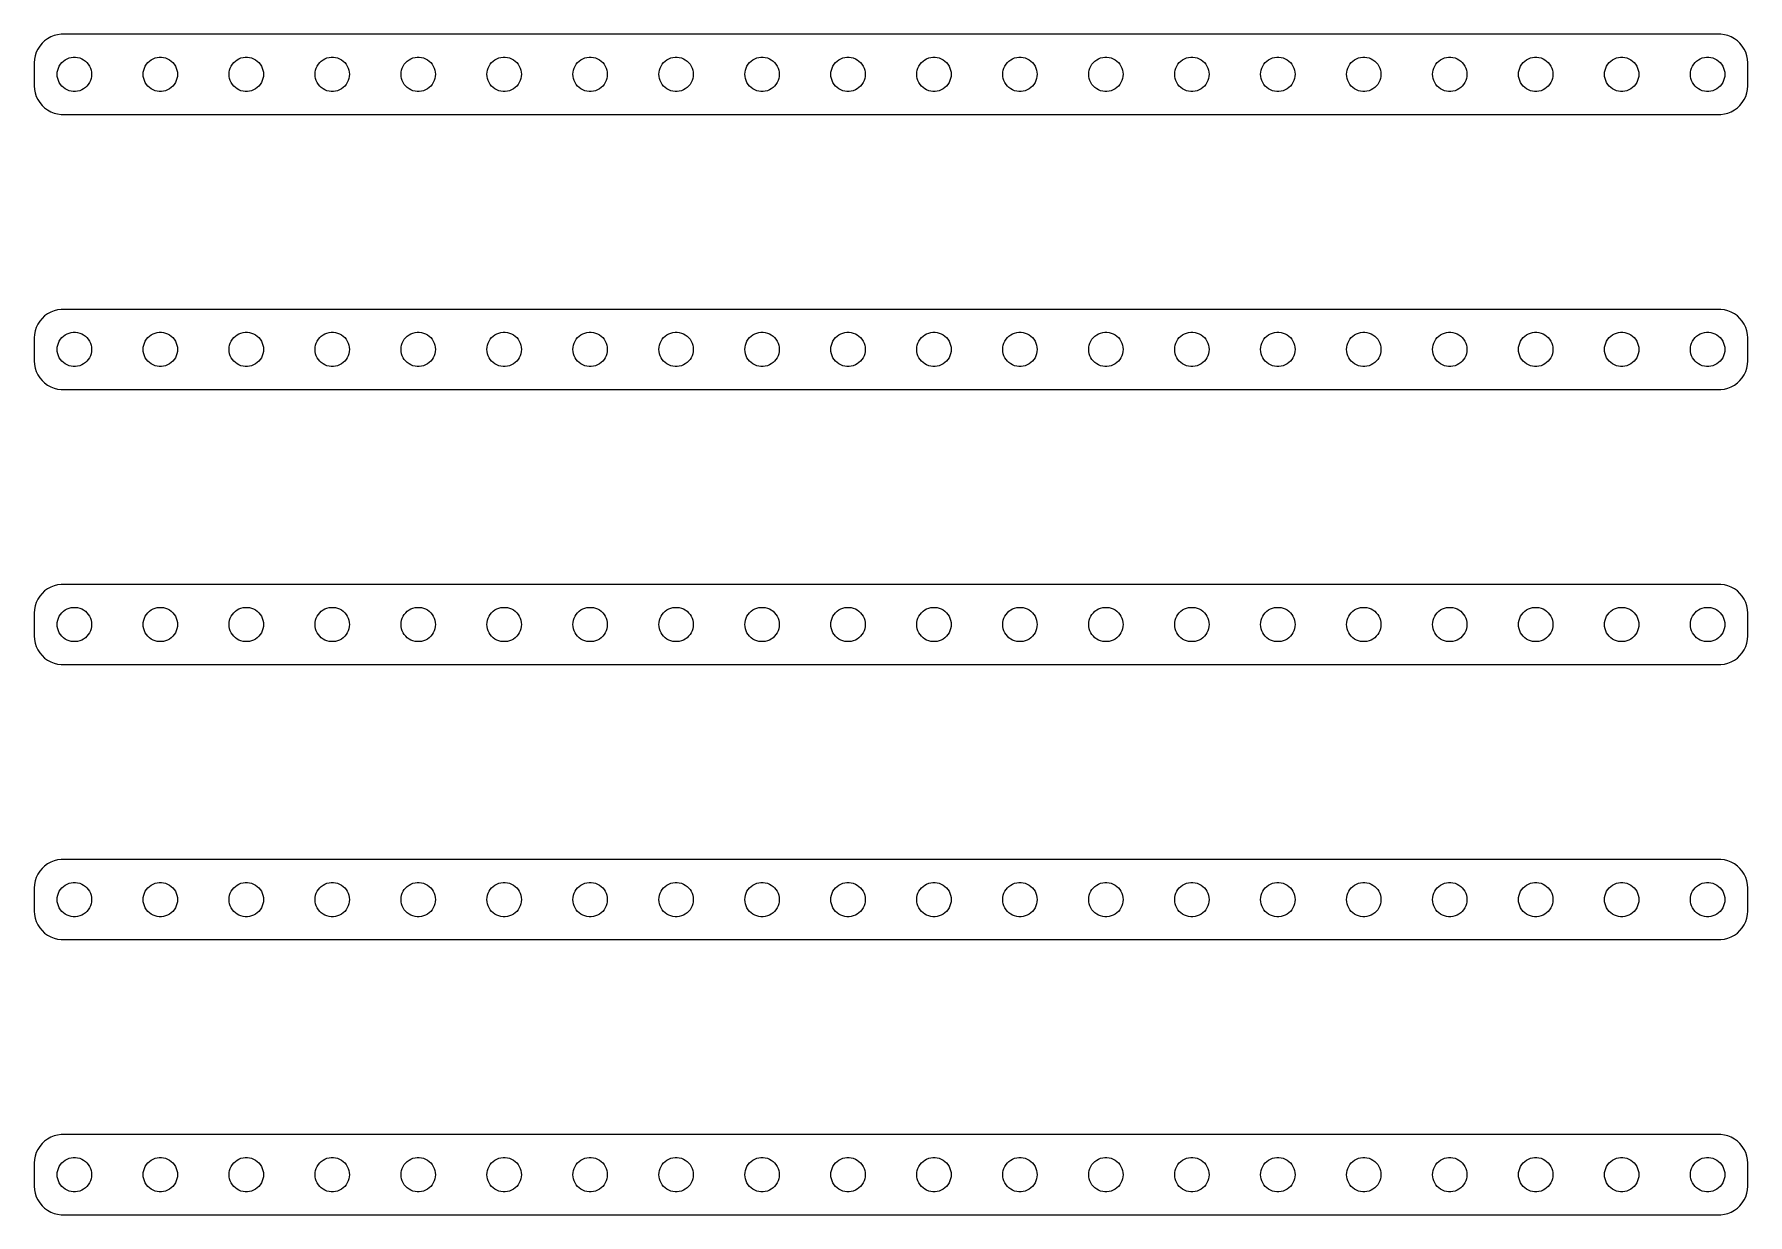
# Model space of a CAD drawing. Header units: metres. Extents: x -75 to 75, y 117 to 219.
import ezdxf

# ---------------------------------------------------------------- set-up
doc = ezdxf.new("R2010")
doc.units = ezdxf.units.M

msp = doc.modelspace()

# ---------------------------------------------------------------- linework, layer by layer
for p, q in [((-74.2725, 218.469), (-74.4408, 218.204)), ((-74.0724, 218.711), (-74.2725, 218.469)), ((-73.8436, 218.926), (-74.0724, 218.711)), ((-73.5896, 219.111), (-73.8436, 218.926)), ((-73.3144, 219.262), (-73.5896, 219.111)), ((-73.0225, 219.378), (-73.3144, 219.262)), ((-72.7184, 219.456), (-73.0225, 219.378)), ((-72.407, 219.495), (-72.7184, 219.456)), ((72.407, 219.495), (-72.407, 219.495)), ((72.7184, 219.456), (72.407, 219.495)), ((73.0225, 219.378), (72.7184, 219.456)), ((73.3144, 219.262), (73.0225, 219.378)), ((73.5896, 219.111), (73.3144, 219.262)), ((73.8436, 218.926), (73.5896, 219.111)), ((74.0724, 218.711), (73.8436, 218.926)), ((74.2725, 218.469), (74.0724, 218.711)), ((74.4408, 218.204), (74.2725, 218.469)), ((-74.7303, 217.313), (-74.75, 217)), ((-74.75, 217), (-74.75, 215)), ((-74.6714, 217.622), (-74.7303, 217.313)), ((-74.5744, 217.92), (-74.6714, 217.622)), ((-74.4408, 218.204), (-74.5744, 217.92)), ((-72.5645, 216.723), (-72.4635, 216.882)), ((-72.4635, 216.882), (-72.3434, 217.027)), ((-72.3434, 217.027), (-72.2061, 217.156)), ((-72.2061, 217.156), (-72.0537, 217.266)), ((-72.0537, 217.266), (-71.8887, 217.357)), ((-71.8887, 217.357), (-71.7135, 217.427)), ((-71.7135, 217.427), (-71.5311, 217.473)), ((-71.5311, 217.473), (-71.3442, 217.497)), ((-71.3442, 217.497), (-71.1558, 217.497)), ((-71.1558, 217.497), (-70.9689, 217.473)), ((-70.9689, 217.473), (-70.7865, 217.427)), ((-70.7865, 217.427), (-70.6113, 217.357)), ((-70.6113, 217.357), (-70.4463, 217.266)), ((-70.4463, 217.266), (-70.2939, 217.156)), ((-70.2939, 217.156), (-70.1565, 217.027)), ((-70.1565, 217.027), (-70.0365, 216.882)), ((-70.0365, 216.882), (-69.9355, 216.723)), ((-65.0645, 216.723), (-64.9635, 216.882)), ((-64.9635, 216.882), (-64.8434, 217.027)), ((-64.8434, 217.027), (-64.7061, 217.156)), ((-64.7061, 217.156), (-64.5537, 217.266)), ((-64.5537, 217.266), (-64.3887, 217.357)), ((-64.3887, 217.357), (-64.2135, 217.427)), ((-64.2135, 217.427), (-64.0311, 217.473)), ((-64.0311, 217.473), (-63.8442, 217.497)), ((-63.8442, 217.497), (-63.6558, 217.497)), ((-63.6558, 217.497), (-63.4689, 217.473)), ((-63.4689, 217.473), (-63.2865, 217.427)), ((-63.2865, 217.427), (-63.1113, 217.357)), ((-63.1113, 217.357), (-62.9463, 217.266)), ((-62.9463, 217.266), (-62.7939, 217.156)), ((-62.7939, 217.156), (-62.6565, 217.027)), ((-62.6565, 217.027), (-62.5365, 216.882)), ((-62.5365, 216.882), (-62.4355, 216.723)), ((-57.5645, 216.723), (-57.4635, 216.882)), ((-57.4635, 216.882), (-57.3434, 217.027)), ((-57.3434, 217.027), (-57.2061, 217.156)), ((-57.2061, 217.156), (-57.0537, 217.266)), ((-57.0537, 217.266), (-56.8887, 217.357)), ((-56.8887, 217.357), (-56.7135, 217.427)), ((-56.7135, 217.427), (-56.5311, 217.473)), ((-56.5311, 217.473), (-56.3442, 217.497)), ((-56.3442, 217.497), (-56.1558, 217.497)), ((-56.1558, 217.497), (-55.9689, 217.473)), ((-55.9689, 217.473), (-55.7865, 217.427)), ((-55.7865, 217.427), (-55.6113, 217.357)), ((-55.6113, 217.357), (-55.4463, 217.266)), ((-55.4463, 217.266), (-55.2939, 217.156)), ((-55.2939, 217.156), (-55.1565, 217.027)), ((-55.1565, 217.027), (-55.0365, 216.882)), ((-55.0365, 216.882), (-54.9355, 216.723)), ((-50.0645, 216.723), (-49.9635, 216.882)), ((-49.9635, 216.882), (-49.8434, 217.027)), ((-49.8434, 217.027), (-49.7061, 217.156)), ((-49.7061, 217.156), (-49.5537, 217.266)), ((-49.5537, 217.266), (-49.3887, 217.357)), ((-49.3887, 217.357), (-49.2135, 217.427)), ((-49.2135, 217.427), (-49.0311, 217.473)), ((-49.0311, 217.473), (-48.8442, 217.497)), ((-48.8442, 217.497), (-48.6558, 217.497)), ((-48.6558, 217.497), (-48.4689, 217.473)), ((-48.4689, 217.473), (-48.2865, 217.427)), ((-48.2865, 217.427), (-48.1113, 217.357)), ((-48.1113, 217.357), (-47.9463, 217.266)), ((-47.9463, 217.266), (-47.7939, 217.156)), ((-47.7939, 217.156), (-47.6565, 217.027)), ((-47.6565, 217.027), (-47.5365, 216.882)), ((-47.5365, 216.882), (-47.4355, 216.723)), ((-42.5645, 216.723), (-42.4635, 216.882)), ((-42.4635, 216.882), (-42.3434, 217.027)), ((-42.3434, 217.027), (-42.2061, 217.156)), ((-42.2061, 217.156), (-42.0537, 217.266)), ((-42.0537, 217.266), (-41.8887, 217.357)), ((-41.8887, 217.357), (-41.7135, 217.427)), ((-41.7135, 217.427), (-41.5311, 217.473)), ((-41.5311, 217.473), (-41.3442, 217.497)), ((-41.3442, 217.497), (-41.1558, 217.497)), ((-41.1558, 217.497), (-40.9689, 217.473)), ((-40.9689, 217.473), (-40.7865, 217.427)), ((-40.7865, 217.427), (-40.6113, 217.357)), ((-40.6113, 217.357), (-40.4463, 217.266)), ((-40.4463, 217.266), (-40.2939, 217.156)), ((-40.2939, 217.156), (-40.1565, 217.027)), ((-40.1565, 217.027), (-40.0365, 216.882)), ((-40.0365, 216.882), (-39.9355, 216.723)), ((-35.0645, 216.723), (-34.9635, 216.882)), ((-34.9635, 216.882), (-34.8434, 217.027)), ((-34.8434, 217.027), (-34.7061, 217.156)), ((-34.7061, 217.156), (-34.5537, 217.266)), ((-34.5537, 217.266), (-34.3887, 217.357)), ((-34.3887, 217.357), (-34.2135, 217.427)), ((-34.2135, 217.427), (-34.0311, 217.473)), ((-34.0311, 217.473), (-33.8442, 217.497)), ((-33.8442, 217.497), (-33.6558, 217.497)), ((-33.6558, 217.497), (-33.4689, 217.473)), ((-33.4689, 217.473), (-33.2865, 217.427)), ((-33.2865, 217.427), (-33.1113, 217.357)), ((-33.1113, 217.357), (-32.9463, 217.266)), ((-32.9463, 217.266), (-32.7939, 217.156)), ((-32.7939, 217.156), (-32.6565, 217.027)), ((-32.6565, 217.027), (-32.5365, 216.882)), ((-32.5365, 216.882), (-32.4355, 216.723)), ((-27.5645, 216.723), (-27.4635, 216.882)), ((-27.4635, 216.882), (-27.3434, 217.027)), ((-27.3434, 217.027), (-27.2061, 217.156)), ((-27.2061, 217.156), (-27.0537, 217.266)), ((-27.0537, 217.266), (-26.8887, 217.357)), ((-26.8887, 217.357), (-26.7135, 217.427)), ((-26.7135, 217.427), (-26.5311, 217.473)), ((-26.5311, 217.473), (-26.3442, 217.497)), ((-26.3442, 217.497), (-26.1558, 217.497)), ((-26.1558, 217.497), (-25.9689, 217.473)), ((-25.9689, 217.473), (-25.7865, 217.427)), ((-25.7865, 217.427), (-25.6113, 217.357)), ((-25.6113, 217.357), (-25.4463, 217.266)), ((-25.4463, 217.266), (-25.2939, 217.156)), ((-25.2939, 217.156), (-25.1565, 217.027)), ((-25.1565, 217.027), (-25.0365, 216.882)), ((-25.0365, 216.882), (-24.9355, 216.723)), ((-20.0645, 216.723), (-19.9635, 216.882)), ((-19.9635, 216.882), (-19.8434, 217.027)), ((-19.8434, 217.027), (-19.7061, 217.156)), ((-19.7061, 217.156), (-19.5537, 217.266)), ((-19.5537, 217.266), (-19.3887, 217.357)), ((-19.3887, 217.357), (-19.2135, 217.427)), ((-19.2135, 217.427), (-19.0311, 217.473)), ((-19.0311, 217.473), (-18.8442, 217.497)), ((-18.8442, 217.497), (-18.6558, 217.497)), ((-18.6558, 217.497), (-18.4689, 217.473)), ((-18.4689, 217.473), (-18.2865, 217.427)), ((-18.2865, 217.427), (-18.1113, 217.357)), ((-18.1113, 217.357), (-17.9463, 217.266)), ((-17.9463, 217.266), (-17.7939, 217.156)), ((-17.7939, 217.156), (-17.6565, 217.027)), ((-17.6565, 217.027), (-17.5365, 216.882)), ((-17.5365, 216.882), (-17.4355, 216.723)), ((-12.5645, 216.723), (-12.4635, 216.882)), ((-12.4635, 216.882), (-12.3434, 217.027)), ((-12.3434, 217.027), (-12.2061, 217.156)), ((-12.2061, 217.156), (-12.0537, 217.266)), ((-12.0537, 217.266), (-11.8887, 217.357)), ((-11.8887, 217.357), (-11.7135, 217.427)), ((-11.7135, 217.427), (-11.5311, 217.473)), ((-11.5311, 217.473), (-11.3442, 217.497)), ((-11.3442, 217.497), (-11.1558, 217.497)), ((-11.1558, 217.497), (-10.9689, 217.473)), ((-10.9689, 217.473), (-10.7865, 217.427)), ((-10.7865, 217.427), (-10.6113, 217.357)), ((-10.6113, 217.357), (-10.4463, 217.266)), ((-10.4463, 217.266), (-10.2939, 217.156)), ((-10.2939, 217.156), (-10.1565, 217.027)), ((-10.1565, 217.027), (-10.0365, 216.882)), ((-10.0365, 216.882), (-9.93553, 216.723)), ((-5.06445, 216.723), (-4.96352, 216.882)), ((-4.96352, 216.882), (-4.84344, 217.027)), ((-4.84344, 217.027), (-4.70613, 217.156)), ((-4.70613, 217.156), (-4.55373, 217.266)), ((-4.55373, 217.266), (-4.38866, 217.357)), ((-4.38866, 217.357), (-4.21352, 217.427)), ((-4.21352, 217.427), (-4.03107, 217.473)), ((-4.03107, 217.473), (-3.84418, 217.497)), ((-3.84418, 217.497), (-3.65581, 217.497)), ((-3.65581, 217.497), (-3.46892, 217.473)), ((-3.46892, 217.473), (-3.28647, 217.427)), ((-3.28647, 217.427), (-3.11133, 217.357)), ((-3.11133, 217.357), (-2.94626, 217.266)), ((-2.94626, 217.266), (-2.79385, 217.156)), ((-2.79385, 217.156), (-2.65654, 217.027)), ((-2.65654, 217.027), (-2.53647, 216.882)), ((-2.53647, 216.882), (-2.43553, 216.723)), ((2.43553, 216.723), (2.53647, 216.882)), ((2.53647, 216.882), (2.65654, 217.027)), ((2.65654, 217.027), (2.79385, 217.156)), ((2.79385, 217.156), (2.94626, 217.266)), ((2.94626, 217.266), (3.11133, 217.357)), ((3.11133, 217.357), (3.28647, 217.427)), ((3.28647, 217.427), (3.46892, 217.473)), ((3.46892, 217.473), (3.65581, 217.497)), ((3.65581, 217.497), (3.84418, 217.497)), ((3.84418, 217.497), (4.03107, 217.473)), ((4.03107, 217.473), (4.21352, 217.427)), ((4.21352, 217.427), (4.38866, 217.357)), ((4.38866, 217.357), (4.55373, 217.266)), ((4.55373, 217.266), (4.70613, 217.156)), ((4.70613, 217.156), (4.84344, 217.027)), ((4.84344, 217.027), (4.96352, 216.882)), ((4.96352, 216.882), (5.06445, 216.723)), ((9.93553, 216.723), (10.0365, 216.882)), ((10.0365, 216.882), (10.1565, 217.027)), ((10.1565, 217.027), (10.2939, 217.156)), ((10.2939, 217.156), (10.4463, 217.266)), ((10.4463, 217.266), (10.6113, 217.357)), ((10.6113, 217.357), (10.7865, 217.427)), ((10.7865, 217.427), (10.9689, 217.473)), ((10.9689, 217.473), (11.1558, 217.497)), ((11.1558, 217.497), (11.3442, 217.497)), ((11.3442, 217.497), (11.5311, 217.473)), ((11.5311, 217.473), (11.7135, 217.427)), ((11.7135, 217.427), (11.8887, 217.357)), ((11.8887, 217.357), (12.0537, 217.266)), ((12.0537, 217.266), (12.2061, 217.156)), ((12.2061, 217.156), (12.3434, 217.027)), ((12.3434, 217.027), (12.4635, 216.882)), ((12.4635, 216.882), (12.5645, 216.723)), ((17.4355, 216.723), (17.5365, 216.882)), ((17.5365, 216.882), (17.6565, 217.027)), ((17.6565, 217.027), (17.7939, 217.156)), ((17.7939, 217.156), (17.9463, 217.266)), ((17.9463, 217.266), (18.1113, 217.357)), ((18.1113, 217.357), (18.2865, 217.427)), ((18.2865, 217.427), (18.4689, 217.473)), ((18.4689, 217.473), (18.6558, 217.497)), ((18.6558, 217.497), (18.8442, 217.497)), ((18.8442, 217.497), (19.0311, 217.473)), ((19.0311, 217.473), (19.2135, 217.427)), ((19.2135, 217.427), (19.3887, 217.357)), ((19.3887, 217.357), (19.5537, 217.266)), ((19.5537, 217.266), (19.7061, 217.156)), ((19.7061, 217.156), (19.8434, 217.027)), ((19.8434, 217.027), (19.9635, 216.882)), ((19.9635, 216.882), (20.0645, 216.723)), ((24.9355, 216.723), (25.0365, 216.882)), ((25.0365, 216.882), (25.1565, 217.027)), ((25.1565, 217.027), (25.2939, 217.156)), ((25.2939, 217.156), (25.4463, 217.266)), ((25.4463, 217.266), (25.6113, 217.357)), ((25.6113, 217.357), (25.7865, 217.427)), ((25.7865, 217.427), (25.9689, 217.473)), ((25.9689, 217.473), (26.1558, 217.497)), ((26.1558, 217.497), (26.3442, 217.497)), ((26.3442, 217.497), (26.5311, 217.473)), ((26.5311, 217.473), (26.7135, 217.427)), ((26.7135, 217.427), (26.8887, 217.357)), ((26.8887, 217.357), (27.0537, 217.266)), ((27.0537, 217.266), (27.2061, 217.156)), ((27.2061, 217.156), (27.3434, 217.027)), ((27.3434, 217.027), (27.4635, 216.882)), ((27.4635, 216.882), (27.5645, 216.723)), ((32.4355, 216.723), (32.5365, 216.882)), ((32.5365, 216.882), (32.6565, 217.027)), ((32.6565, 217.027), (32.7939, 217.156)), ((32.7939, 217.156), (32.9463, 217.266)), ((32.9463, 217.266), (33.1113, 217.357)), ((33.1113, 217.357), (33.2865, 217.427)), ((33.2865, 217.427), (33.4689, 217.473)), ((33.4689, 217.473), (33.6558, 217.497)), ((33.6558, 217.497), (33.8442, 217.497)), ((33.8442, 217.497), (34.0311, 217.473)), ((34.0311, 217.473), (34.2135, 217.427)), ((34.2135, 217.427), (34.3887, 217.357)), ((34.3887, 217.357), (34.5537, 217.266)), ((34.5537, 217.266), (34.7061, 217.156)), ((34.7061, 217.156), (34.8434, 217.027)), ((34.8434, 217.027), (34.9635, 216.882)), ((34.9635, 216.882), (35.0645, 216.723)), ((39.9355, 216.723), (40.0365, 216.882)), ((40.0365, 216.882), (40.1565, 217.027)), ((40.1565, 217.027), (40.2939, 217.156)), ((40.2939, 217.156), (40.4463, 217.266)), ((40.4463, 217.266), (40.6113, 217.357)), ((40.6113, 217.357), (40.7865, 217.427)), ((40.7865, 217.427), (40.9689, 217.473)), ((40.9689, 217.473), (41.1558, 217.497)), ((41.1558, 217.497), (41.3442, 217.497)), ((41.3442, 217.497), (41.5311, 217.473)), ((41.5311, 217.473), (41.7135, 217.427)), ((41.7135, 217.427), (41.8887, 217.357)), ((41.8887, 217.357), (42.0537, 217.266)), ((42.0537, 217.266), (42.2061, 217.156)), ((42.2061, 217.156), (42.3434, 217.027)), ((42.3434, 217.027), (42.4635, 216.882)), ((42.4635, 216.882), (42.5645, 216.723)), ((47.4355, 216.723), (47.5365, 216.882)), ((47.5365, 216.882), (47.6565, 217.027)), ((47.6565, 217.027), (47.7939, 217.156)), ((47.7939, 217.156), (47.9463, 217.266)), ((47.9463, 217.266), (48.1113, 217.357)), ((48.1113, 217.357), (48.2865, 217.427)), ((48.2865, 217.427), (48.4689, 217.473)), ((48.4689, 217.473), (48.6558, 217.497)), ((48.6558, 217.497), (48.8442, 217.497)), ((48.8442, 217.497), (49.0311, 217.473)), ((49.0311, 217.473), (49.2135, 217.427)), ((49.2135, 217.427), (49.3887, 217.357)), ((49.3887, 217.357), (49.5537, 217.266)), ((49.5537, 217.266), (49.7061, 217.156)), ((49.7061, 217.156), (49.8434, 217.027)), ((49.8434, 217.027), (49.9635, 216.882)), ((49.9635, 216.882), (50.0645, 216.723)), ((54.9355, 216.723), (55.0365, 216.882)), ((55.0365, 216.882), (55.1565, 217.027)), ((55.1565, 217.027), (55.2939, 217.156)), ((55.2939, 217.156), (55.4463, 217.266)), ((55.4463, 217.266), (55.6113, 217.357)), ((55.6113, 217.357), (55.7865, 217.427)), ((55.7865, 217.427), (55.9689, 217.473)), ((55.9689, 217.473), (56.1558, 217.497)), ((56.1558, 217.497), (56.3442, 217.497)), ((56.3442, 217.497), (56.5311, 217.473)), ((56.5311, 217.473), (56.7135, 217.427)), ((56.7135, 217.427), (56.8887, 217.357)), ((56.8887, 217.357), (57.0537, 217.266)), ((57.0537, 217.266), (57.2061, 217.156)), ((57.2061, 217.156), (57.3434, 217.027)), ((57.3434, 217.027), (57.4635, 216.882)), ((57.4635, 216.882), (57.5645, 216.723)), ((62.4355, 216.723), (62.5365, 216.882)), ((62.5365, 216.882), (62.6565, 217.027)), ((62.6565, 217.027), (62.7939, 217.156)), ((62.7939, 217.156), (62.9463, 217.266)), ((62.9463, 217.266), (63.1113, 217.357)), ((63.1113, 217.357), (63.2865, 217.427)), ((63.2865, 217.427), (63.4689, 217.473)), ((63.4689, 217.473), (63.6558, 217.497)), ((63.6558, 217.497), (63.8442, 217.497)), ((63.8442, 217.497), (64.0311, 217.473)), ((64.0311, 217.473), (64.2135, 217.427)), ((64.2135, 217.427), (64.3887, 217.357)), ((64.3887, 217.357), (64.5537, 217.266)), ((64.5537, 217.266), (64.7061, 217.156)), ((64.7061, 217.156), (64.8434, 217.027)), ((64.8434, 217.027), (64.9635, 216.882)), ((64.9635, 216.882), (65.0645, 216.723)), ((69.9355, 216.723), (70.0365, 216.882)), ((70.0365, 216.882), (70.1565, 217.027)), ((70.1565, 217.027), (70.2939, 217.156)), ((70.2939, 217.156), (70.4463, 217.266)), ((70.4463, 217.266), (70.6113, 217.357)), ((70.6113, 217.357), (70.7865, 217.427)), ((70.7865, 217.427), (70.9689, 217.473)), ((70.9689, 217.473), (71.1558, 217.497)), ((71.1558, 217.497), (71.3442, 217.497)), ((71.3442, 217.497), (71.5311, 217.473)), ((71.5311, 217.473), (71.7135, 217.427)), ((71.7135, 217.427), (71.8887, 217.357)), ((71.8887, 217.357), (72.0537, 217.266)), ((72.0537, 217.266), (72.2061, 217.156)), ((72.2061, 217.156), (72.3434, 217.027)), ((72.3434, 217.027), (72.4635, 216.882)), ((72.4635, 216.882), (72.5645, 216.723)), ((74.5744, 217.92), (74.4408, 218.204)), ((74.6714, 217.622), (74.5744, 217.92)), ((74.7303, 217.313), (74.6714, 217.622)), ((74.75, 217), (74.7303, 217.313)), ((74.75, 215), (74.75, 217)), ((-72.75, 216), (-72.7382, 216.188)), ((-72.7382, 215.812), (-72.75, 216)), ((-72.7382, 216.188), (-72.7029, 216.373)), ((-72.7029, 215.627), (-72.7382, 215.812)), ((-72.7029, 216.373), (-72.6447, 216.552)), ((-72.6447, 215.448), (-72.7029, 215.627)), ((-72.6447, 216.552), (-72.5645, 216.723)), ((-72.5645, 215.277), (-72.6447, 215.448)), ((-69.9355, 216.723), (-69.8553, 216.552)), ((-69.8553, 215.448), (-69.9355, 215.277)), ((-69.8553, 216.552), (-69.7971, 216.373)), ((-69.7971, 215.627), (-69.8553, 215.448)), ((-69.7971, 216.373), (-69.7618, 216.188)), ((-69.7618, 215.812), (-69.7971, 215.627)), ((-69.7618, 216.188), (-69.75, 216)), ((-69.75, 216), (-69.7618, 215.812)), ((-65.25, 216), (-65.2382, 216.188)), ((-65.2382, 215.812), (-65.25, 216)), ((-65.2382, 216.188), (-65.2029, 216.373)), ((-65.2029, 215.627), (-65.2382, 215.812)), ((-65.2029, 216.373), (-65.1447, 216.552)), ((-65.1447, 215.448), (-65.2029, 215.627)), ((-65.1447, 216.552), (-65.0645, 216.723)), ((-65.0645, 215.277), (-65.1447, 215.448)), ((-62.4355, 216.723), (-62.3553, 216.552)), ((-62.3553, 215.448), (-62.4355, 215.277)), ((-62.3553, 216.552), (-62.2971, 216.373)), ((-62.2971, 215.627), (-62.3553, 215.448)), ((-62.2971, 216.373), (-62.2618, 216.188)), ((-62.2618, 215.812), (-62.2971, 215.627)), ((-62.2618, 216.188), (-62.25, 216)), ((-62.25, 216), (-62.2618, 215.812)), ((-57.75, 216), (-57.7382, 216.188)), ((-57.7382, 215.812), (-57.75, 216)), ((-57.7382, 216.188), (-57.7029, 216.373)), ((-57.7029, 215.627), (-57.7382, 215.812)), ((-57.7029, 216.373), (-57.6447, 216.552)), ((-57.6447, 215.448), (-57.7029, 215.627)), ((-57.6447, 216.552), (-57.5645, 216.723)), ((-57.5645, 215.277), (-57.6447, 215.448)), ((-54.9355, 216.723), (-54.8553, 216.552)), ((-54.8553, 215.448), (-54.9355, 215.277)), ((-54.8553, 216.552), (-54.7971, 216.373)), ((-54.7971, 215.627), (-54.8553, 215.448)), ((-54.7971, 216.373), (-54.7618, 216.188)), ((-54.7618, 215.812), (-54.7971, 215.627)), ((-54.7618, 216.188), (-54.75, 216)), ((-54.75, 216), (-54.7618, 215.812)), ((-50.25, 216), (-50.2382, 216.188)), ((-50.2382, 215.812), (-50.25, 216)), ((-50.2382, 216.188), (-50.2029, 216.373)), ((-50.2029, 215.627), (-50.2382, 215.812)), ((-50.2029, 216.373), (-50.1447, 216.552)), ((-50.1447, 215.448), (-50.2029, 215.627)), ((-50.1447, 216.552), (-50.0645, 216.723)), ((-50.0645, 215.277), (-50.1447, 215.448)), ((-47.4355, 216.723), (-47.3553, 216.552)), ((-47.3553, 215.448), (-47.4355, 215.277)), ((-47.3553, 216.552), (-47.2971, 216.373)), ((-47.2971, 215.627), (-47.3553, 215.448)), ((-47.2971, 216.373), (-47.2618, 216.188)), ((-47.2618, 215.812), (-47.2971, 215.627)), ((-47.2618, 216.188), (-47.25, 216)), ((-47.25, 216), (-47.2618, 215.812)), ((-42.75, 216), (-42.7382, 216.188)), ((-42.7382, 215.812), (-42.75, 216)), ((-42.7382, 216.188), (-42.7029, 216.373)), ((-42.7029, 215.627), (-42.7382, 215.812)), ((-42.7029, 216.373), (-42.6447, 216.552)), ((-42.6447, 215.448), (-42.7029, 215.627)), ((-42.6447, 216.552), (-42.5645, 216.723)), ((-42.5645, 215.277), (-42.6447, 215.448)), ((-39.9355, 216.723), (-39.8553, 216.552)), ((-39.8553, 215.448), (-39.9355, 215.277)), ((-39.8553, 216.552), (-39.7971, 216.373)), ((-39.7971, 215.627), (-39.8553, 215.448)), ((-39.7971, 216.373), (-39.7618, 216.188)), ((-39.7618, 215.812), (-39.7971, 215.627)), ((-39.7618, 216.188), (-39.75, 216)), ((-39.75, 216), (-39.7618, 215.812)), ((-35.25, 216), (-35.2382, 216.188)), ((-35.2382, 215.812), (-35.25, 216)), ((-35.2382, 216.188), (-35.2029, 216.373)), ((-35.2029, 215.627), (-35.2382, 215.812)), ((-35.2029, 216.373), (-35.1447, 216.552)), ((-35.1447, 215.448), (-35.2029, 215.627)), ((-35.1447, 216.552), (-35.0645, 216.723)), ((-35.0645, 215.277), (-35.1447, 215.448)), ((-32.4355, 216.723), (-32.3553, 216.552)), ((-32.3553, 215.448), (-32.4355, 215.277)), ((-32.3553, 216.552), (-32.2971, 216.373)), ((-32.2971, 215.627), (-32.3553, 215.448)), ((-32.2971, 216.373), (-32.2618, 216.188)), ((-32.2618, 215.812), (-32.2971, 215.627)), ((-32.2618, 216.188), (-32.25, 216)), ((-32.25, 216), (-32.2618, 215.812)), ((-27.75, 216), (-27.7382, 216.188)), ((-27.7382, 215.812), (-27.75, 216)), ((-27.7382, 216.188), (-27.7029, 216.373)), ((-27.7029, 215.627), (-27.7382, 215.812)), ((-27.7029, 216.373), (-27.6447, 216.552)), ((-27.6447, 215.448), (-27.7029, 215.627)), ((-27.6447, 216.552), (-27.5645, 216.723)), ((-27.5645, 215.277), (-27.6447, 215.448)), ((-24.9355, 216.723), (-24.8553, 216.552)), ((-24.8553, 215.448), (-24.9355, 215.277)), ((-24.8553, 216.552), (-24.7971, 216.373)), ((-24.7971, 215.627), (-24.8553, 215.448)), ((-24.7971, 216.373), (-24.7618, 216.188)), ((-24.7618, 215.812), (-24.7971, 215.627)), ((-24.7618, 216.188), (-24.75, 216)), ((-24.75, 216), (-24.7618, 215.812)), ((-20.25, 216), (-20.2382, 216.188)), ((-20.2382, 215.812), (-20.25, 216)), ((-20.2382, 216.188), (-20.2029, 216.373)), ((-20.2029, 215.627), (-20.2382, 215.812)), ((-20.2029, 216.373), (-20.1447, 216.552)), ((-20.1447, 215.448), (-20.2029, 215.627)), ((-20.1447, 216.552), (-20.0645, 216.723)), ((-20.0645, 215.277), (-20.1447, 215.448)), ((-17.4355, 216.723), (-17.3553, 216.552)), ((-17.3553, 215.448), (-17.4355, 215.277)), ((-17.3553, 216.552), (-17.2971, 216.373)), ((-17.2971, 215.627), (-17.3553, 215.448)), ((-17.2971, 216.373), (-17.2618, 216.188)), ((-17.2618, 215.812), (-17.2971, 215.627)), ((-17.2618, 216.188), (-17.25, 216)), ((-17.25, 216), (-17.2618, 215.812)), ((-12.75, 216), (-12.7382, 216.188)), ((-12.7382, 215.812), (-12.75, 216)), ((-12.7382, 216.188), (-12.7029, 216.373)), ((-12.7029, 215.627), (-12.7382, 215.812)), ((-12.7029, 216.373), (-12.6447, 216.552)), ((-12.6447, 215.448), (-12.7029, 215.627)), ((-12.6447, 216.552), (-12.5645, 216.723)), ((-12.5645, 215.277), (-12.6447, 215.448)), ((-9.93553, 216.723), (-9.85533, 216.552)), ((-9.85533, 215.448), (-9.93553, 215.277)), ((-9.85533, 216.552), (-9.79712, 216.373)), ((-9.79712, 215.627), (-9.85533, 215.448)), ((-9.79712, 216.373), (-9.76183, 216.188)), ((-9.76183, 215.812), (-9.79712, 215.627)), ((-9.76183, 216.188), (-9.75, 216)), ((-9.75, 216), (-9.76183, 215.812)), ((-5.25, 216), (-5.23816, 216.188)), ((-5.23816, 215.812), (-5.25, 216)), ((-5.23816, 216.188), (-5.20287, 216.373)), ((-5.20287, 215.627), (-5.23816, 215.812)), ((-5.20287, 216.373), (-5.14465, 216.552)), ((-5.14465, 215.448), (-5.20287, 215.627)), ((-5.14465, 216.552), (-5.06445, 216.723)), ((-5.06445, 215.277), (-5.14465, 215.448)), ((-2.43553, 216.723), (-2.35533, 216.552)), ((-2.35533, 215.448), (-2.43553, 215.277)), ((-2.35533, 216.552), (-2.29712, 216.373)), ((-2.29712, 215.627), (-2.35533, 215.448)), ((-2.29712, 216.373), (-2.26183, 216.188)), ((-2.26183, 215.812), (-2.29712, 215.627)), ((-2.26183, 216.188), (-2.25, 216)), ((-2.25, 216), (-2.26183, 215.812)), ((2.25, 216), (2.26183, 216.188)), ((2.26183, 215.812), (2.25, 216)), ((2.26183, 216.188), (2.29712, 216.373)), ((2.29712, 215.627), (2.26183, 215.812)), ((2.29712, 216.373), (2.35533, 216.552)), ((2.35533, 215.448), (2.29712, 215.627)), ((2.35533, 216.552), (2.43553, 216.723)), ((2.43553, 215.277), (2.35533, 215.448)), ((5.06445, 216.723), (5.14465, 216.552)), ((5.14465, 215.448), (5.06445, 215.277)), ((5.14465, 216.552), (5.20287, 216.373)), ((5.20287, 215.627), (5.14465, 215.448)), ((5.20287, 216.373), (5.23816, 216.188)), ((5.23816, 215.812), (5.20287, 215.627)), ((5.23816, 216.188), (5.25, 216)), ((5.25, 216), (5.23816, 215.812)), ((9.75, 216), (9.76183, 216.188)), ((9.76183, 215.812), (9.75, 216)), ((9.76183, 216.188), (9.79712, 216.373)), ((9.79712, 215.627), (9.76183, 215.812)), ((9.79712, 216.373), (9.85533, 216.552)), ((9.85533, 215.448), (9.79712, 215.627)), ((9.85533, 216.552), (9.93553, 216.723)), ((9.93553, 215.277), (9.85533, 215.448)), ((12.5645, 216.723), (12.6447, 216.552)), ((12.6447, 215.448), (12.5645, 215.277)), ((12.6447, 216.552), (12.7029, 216.373)), ((12.7029, 215.627), (12.6447, 215.448)), ((12.7029, 216.373), (12.7382, 216.188)), ((12.7382, 215.812), (12.7029, 215.627)), ((12.7382, 216.188), (12.75, 216)), ((12.75, 216), (12.7382, 215.812)), ((17.25, 216), (17.2618, 216.188)), ((17.2618, 215.812), (17.25, 216)), ((17.2618, 216.188), (17.2971, 216.373)), ((17.2971, 215.627), (17.2618, 215.812)), ((17.2971, 216.373), (17.3553, 216.552)), ((17.3553, 215.448), (17.2971, 215.627)), ((17.3553, 216.552), (17.4355, 216.723)), ((17.4355, 215.277), (17.3553, 215.448)), ((20.0645, 216.723), (20.1447, 216.552)), ((20.1447, 215.448), (20.0645, 215.277)), ((20.1447, 216.552), (20.2029, 216.373)), ((20.2029, 215.627), (20.1447, 215.448)), ((20.2029, 216.373), (20.2382, 216.188)), ((20.2382, 215.812), (20.2029, 215.627)), ((20.2382, 216.188), (20.25, 216)), ((20.25, 216), (20.2382, 215.812)), ((24.75, 216), (24.7618, 216.188)), ((24.7618, 215.812), (24.75, 216)), ((24.7618, 216.188), (24.7971, 216.373)), ((24.7971, 215.627), (24.7618, 215.812)), ((24.7971, 216.373), (24.8553, 216.552)), ((24.8553, 215.448), (24.7971, 215.627)), ((24.8553, 216.552), (24.9355, 216.723)), ((24.9355, 215.277), (24.8553, 215.448)), ((27.5645, 216.723), (27.6447, 216.552)), ((27.6447, 215.448), (27.5645, 215.277)), ((27.6447, 216.552), (27.7029, 216.373)), ((27.7029, 215.627), (27.6447, 215.448)), ((27.7029, 216.373), (27.7382, 216.188)), ((27.7382, 215.812), (27.7029, 215.627)), ((27.7382, 216.188), (27.75, 216)), ((27.75, 216), (27.7382, 215.812)), ((32.25, 216), (32.2618, 216.188)), ((32.2618, 215.812), (32.25, 216)), ((32.2618, 216.188), (32.2971, 216.373)), ((32.2971, 215.627), (32.2618, 215.812)), ((32.2971, 216.373), (32.3553, 216.552)), ((32.3553, 215.448), (32.2971, 215.627)), ((32.3553, 216.552), (32.4355, 216.723)), ((32.4355, 215.277), (32.3553, 215.448)), ((35.0645, 216.723), (35.1447, 216.552)), ((35.1447, 215.448), (35.0645, 215.277)), ((35.1447, 216.552), (35.2029, 216.373)), ((35.2029, 215.627), (35.1447, 215.448)), ((35.2029, 216.373), (35.2382, 216.188)), ((35.2382, 215.812), (35.2029, 215.627)), ((35.2382, 216.188), (35.25, 216)), ((35.25, 216), (35.2382, 215.812)), ((39.75, 216), (39.7618, 216.188)), ((39.7618, 215.812), (39.75, 216)), ((39.7618, 216.188), (39.7971, 216.373)), ((39.7971, 215.627), (39.7618, 215.812)), ((39.7971, 216.373), (39.8553, 216.552)), ((39.8553, 215.448), (39.7971, 215.627)), ((39.8553, 216.552), (39.9355, 216.723)), ((39.9355, 215.277), (39.8553, 215.448)), ((42.5645, 216.723), (42.6447, 216.552)), ((42.6447, 215.448), (42.5645, 215.277)), ((42.6447, 216.552), (42.7029, 216.373)), ((42.7029, 215.627), (42.6447, 215.448)), ((42.7029, 216.373), (42.7382, 216.188)), ((42.7382, 215.812), (42.7029, 215.627)), ((42.7382, 216.188), (42.75, 216)), ((42.75, 216), (42.7382, 215.812)), ((47.25, 216), (47.2618, 216.188)), ((47.2618, 215.812), (47.25, 216)), ((47.2618, 216.188), (47.2971, 216.373)), ((47.2971, 215.627), (47.2618, 215.812)), ((47.2971, 216.373), (47.3553, 216.552)), ((47.3553, 215.448), (47.2971, 215.627)), ((47.3553, 216.552), (47.4355, 216.723)), ((47.4355, 215.277), (47.3553, 215.448)), ((50.0645, 216.723), (50.1447, 216.552)), ((50.1447, 215.448), (50.0645, 215.277)), ((50.1447, 216.552), (50.2029, 216.373)), ((50.2029, 215.627), (50.1447, 215.448)), ((50.2029, 216.373), (50.2382, 216.188)), ((50.2382, 215.812), (50.2029, 215.627)), ((50.2382, 216.188), (50.25, 216)), ((50.25, 216), (50.2382, 215.812)), ((54.75, 216), (54.7618, 216.188)), ((54.7618, 215.812), (54.75, 216)), ((54.7618, 216.188), (54.7971, 216.373)), ((54.7971, 215.627), (54.7618, 215.812)), ((54.7971, 216.373), (54.8553, 216.552)), ((54.8553, 215.448), (54.7971, 215.627)), ((54.8553, 216.552), (54.9355, 216.723)), ((54.9355, 215.277), (54.8553, 215.448)), ((57.5645, 216.723), (57.6447, 216.552)), ((57.6447, 215.448), (57.5645, 215.277)), ((57.6447, 216.552), (57.7029, 216.373)), ((57.7029, 215.627), (57.6447, 215.448)), ((57.7029, 216.373), (57.7382, 216.188)), ((57.7382, 215.812), (57.7029, 215.627)), ((57.7382, 216.188), (57.75, 216)), ((57.75, 216), (57.7382, 215.812)), ((62.25, 216), (62.2618, 216.188)), ((62.2618, 215.812), (62.25, 216)), ((62.2618, 216.188), (62.2971, 216.373)), ((62.2971, 215.627), (62.2618, 215.812)), ((62.2971, 216.373), (62.3553, 216.552)), ((62.3553, 215.448), (62.2971, 215.627)), ((62.3553, 216.552), (62.4355, 216.723)), ((62.4355, 215.277), (62.3553, 215.448)), ((65.0645, 216.723), (65.1447, 216.552)), ((65.1447, 215.448), (65.0645, 215.277)), ((65.1447, 216.552), (65.2029, 216.373)), ((65.2029, 215.627), (65.1447, 215.448)), ((65.2029, 216.373), (65.2382, 216.188)), ((65.2382, 215.812), (65.2029, 215.627)), ((65.2382, 216.188), (65.25, 216)), ((65.25, 216), (65.2382, 215.812)), ((69.75, 216), (69.7618, 216.188)), ((69.7618, 215.812), (69.75, 216)), ((69.7618, 216.188), (69.7971, 216.373)), ((69.7971, 215.627), (69.7618, 215.812)), ((69.7971, 216.373), (69.8553, 216.552)), ((69.8553, 215.448), (69.7971, 215.627)), ((69.8553, 216.552), (69.9355, 216.723)), ((69.9355, 215.277), (69.8553, 215.448)), ((72.5645, 216.723), (72.6447, 216.552)), ((72.6447, 215.448), (72.5645, 215.277)), ((72.6447, 216.552), (72.7029, 216.373)), ((72.7029, 215.627), (72.6447, 215.448)), ((72.7029, 216.373), (72.7382, 216.188)), ((72.7382, 215.812), (72.7029, 215.627)), ((72.7382, 216.188), (72.75, 216)), ((72.75, 216), (72.7382, 215.812)), ((-74.75, 215), (-74.7303, 214.687)), ((-74.7303, 214.687), (-74.6714, 214.378)), ((-74.6714, 214.378), (-74.5744, 214.08)), ((-74.5744, 214.08), (-74.4408, 213.796)), ((-74.4408, 213.796), (-74.2725, 213.531)), ((-72.4635, 215.118), (-72.5645, 215.277)), ((-72.3434, 214.973), (-72.4635, 215.118)), ((-72.2061, 214.844), (-72.3434, 214.973)), ((-72.0537, 214.734), (-72.2061, 214.844)), ((-71.8887, 214.643), (-72.0537, 214.734)), ((-71.7135, 214.573), (-71.8887, 214.643)), ((-71.5311, 214.527), (-71.7135, 214.573)), ((-71.3442, 214.503), (-71.5311, 214.527)), ((-71.1558, 214.503), (-71.3442, 214.503)), ((-70.9689, 214.527), (-71.1558, 214.503)), ((-70.7865, 214.573), (-70.9689, 214.527)), ((-70.6113, 214.643), (-70.7865, 214.573)), ((-70.4463, 214.734), (-70.6113, 214.643)), ((-70.2939, 214.844), (-70.4463, 214.734)), ((-70.1565, 214.973), (-70.2939, 214.844)), ((-70.0365, 215.118), (-70.1565, 214.973)), ((-69.9355, 215.277), (-70.0365, 215.118)), ((-64.9635, 215.118), (-65.0645, 215.277)), ((-64.8434, 214.973), (-64.9635, 215.118)), ((-64.7061, 214.844), (-64.8434, 214.973)), ((-64.5537, 214.734), (-64.7061, 214.844)), ((-64.3887, 214.643), (-64.5537, 214.734)), ((-64.2135, 214.573), (-64.3887, 214.643)), ((-64.0311, 214.527), (-64.2135, 214.573)), ((-63.8442, 214.503), (-64.0311, 214.527)), ((-63.6558, 214.503), (-63.8442, 214.503)), ((-63.4689, 214.527), (-63.6558, 214.503)), ((-63.2865, 214.573), (-63.4689, 214.527)), ((-63.1113, 214.643), (-63.2865, 214.573)), ((-62.9463, 214.734), (-63.1113, 214.643)), ((-62.7939, 214.844), (-62.9463, 214.734)), ((-62.6565, 214.973), (-62.7939, 214.844)), ((-62.5365, 215.118), (-62.6565, 214.973)), ((-62.4355, 215.277), (-62.5365, 215.118)), ((-57.4635, 215.118), (-57.5645, 215.277)), ((-57.3434, 214.973), (-57.4635, 215.118)), ((-57.2061, 214.844), (-57.3434, 214.973)), ((-57.0537, 214.734), (-57.2061, 214.844)), ((-56.8887, 214.643), (-57.0537, 214.734)), ((-56.7135, 214.573), (-56.8887, 214.643)), ((-56.5311, 214.527), (-56.7135, 214.573)), ((-56.3442, 214.503), (-56.5311, 214.527)), ((-56.1558, 214.503), (-56.3442, 214.503)), ((-55.9689, 214.527), (-56.1558, 214.503)), ((-55.7865, 214.573), (-55.9689, 214.527)), ((-55.6113, 214.643), (-55.7865, 214.573)), ((-55.4463, 214.734), (-55.6113, 214.643)), ((-55.2939, 214.844), (-55.4463, 214.734)), ((-55.1565, 214.973), (-55.2939, 214.844)), ((-55.0365, 215.118), (-55.1565, 214.973)), ((-54.9355, 215.277), (-55.0365, 215.118)), ((-49.9635, 215.118), (-50.0645, 215.277)), ((-49.8434, 214.973), (-49.9635, 215.118)), ((-49.7061, 214.844), (-49.8434, 214.973)), ((-49.5537, 214.734), (-49.7061, 214.844)), ((-49.3887, 214.643), (-49.5537, 214.734)), ((-49.2135, 214.573), (-49.3887, 214.643)), ((-49.0311, 214.527), (-49.2135, 214.573)), ((-48.8442, 214.503), (-49.0311, 214.527)), ((-48.6558, 214.503), (-48.8442, 214.503)), ((-48.4689, 214.527), (-48.6558, 214.503)), ((-48.2865, 214.573), (-48.4689, 214.527)), ((-48.1113, 214.643), (-48.2865, 214.573)), ((-47.9463, 214.734), (-48.1113, 214.643)), ((-47.7939, 214.844), (-47.9463, 214.734)), ((-47.6565, 214.973), (-47.7939, 214.844)), ((-47.5365, 215.118), (-47.6565, 214.973)), ((-47.4355, 215.277), (-47.5365, 215.118)), ((-42.4635, 215.118), (-42.5645, 215.277)), ((-42.3434, 214.973), (-42.4635, 215.118)), ((-42.2061, 214.844), (-42.3434, 214.973)), ((-42.0537, 214.734), (-42.2061, 214.844)), ((-41.8887, 214.643), (-42.0537, 214.734)), ((-41.7135, 214.573), (-41.8887, 214.643)), ((-41.5311, 214.527), (-41.7135, 214.573)), ((-41.3442, 214.503), (-41.5311, 214.527)), ((-41.1558, 214.503), (-41.3442, 214.503)), ((-40.9689, 214.527), (-41.1558, 214.503)), ((-40.7865, 214.573), (-40.9689, 214.527)), ((-40.6113, 214.643), (-40.7865, 214.573)), ((-40.4463, 214.734), (-40.6113, 214.643)), ((-40.2939, 214.844), (-40.4463, 214.734)), ((-40.1565, 214.973), (-40.2939, 214.844)), ((-40.0365, 215.118), (-40.1565, 214.973)), ((-39.9355, 215.277), (-40.0365, 215.118)), ((-34.9635, 215.118), (-35.0645, 215.277)), ((-34.8434, 214.973), (-34.9635, 215.118)), ((-34.7061, 214.844), (-34.8434, 214.973)), ((-34.5537, 214.734), (-34.7061, 214.844)), ((-34.3887, 214.643), (-34.5537, 214.734)), ((-34.2135, 214.573), (-34.3887, 214.643)), ((-34.0311, 214.527), (-34.2135, 214.573)), ((-33.8442, 214.503), (-34.0311, 214.527)), ((-33.6558, 214.503), (-33.8442, 214.503)), ((-33.4689, 214.527), (-33.6558, 214.503)), ((-33.2865, 214.573), (-33.4689, 214.527)), ((-33.1113, 214.643), (-33.2865, 214.573)), ((-32.9463, 214.734), (-33.1113, 214.643)), ((-32.7939, 214.844), (-32.9463, 214.734)), ((-32.6565, 214.973), (-32.7939, 214.844)), ((-32.5365, 215.118), (-32.6565, 214.973)), ((-32.4355, 215.277), (-32.5365, 215.118)), ((-27.4635, 215.118), (-27.5645, 215.277)), ((-27.3434, 214.973), (-27.4635, 215.118)), ((-27.2061, 214.844), (-27.3434, 214.973)), ((-27.0537, 214.734), (-27.2061, 214.844)), ((-26.8887, 214.643), (-27.0537, 214.734)), ((-26.7135, 214.573), (-26.8887, 214.643)), ((-26.5311, 214.527), (-26.7135, 214.573)), ((-26.3442, 214.503), (-26.5311, 214.527)), ((-26.1558, 214.503), (-26.3442, 214.503)), ((-25.9689, 214.527), (-26.1558, 214.503)), ((-25.7865, 214.573), (-25.9689, 214.527)), ((-25.6113, 214.643), (-25.7865, 214.573)), ((-25.4463, 214.734), (-25.6113, 214.643)), ((-25.2939, 214.844), (-25.4463, 214.734)), ((-25.1565, 214.973), (-25.2939, 214.844)), ((-25.0365, 215.118), (-25.1565, 214.973)), ((-24.9355, 215.277), (-25.0365, 215.118)), ((-19.9635, 215.118), (-20.0645, 215.277)), ((-19.8434, 214.973), (-19.9635, 215.118)), ((-19.7061, 214.844), (-19.8434, 214.973)), ((-19.5537, 214.734), (-19.7061, 214.844)), ((-19.3887, 214.643), (-19.5537, 214.734)), ((-19.2135, 214.573), (-19.3887, 214.643)), ((-19.0311, 214.527), (-19.2135, 214.573)), ((-18.8442, 214.503), (-19.0311, 214.527)), ((-18.6558, 214.503), (-18.8442, 214.503)), ((-18.4689, 214.527), (-18.6558, 214.503)), ((-18.2865, 214.573), (-18.4689, 214.527)), ((-18.1113, 214.643), (-18.2865, 214.573)), ((-17.9463, 214.734), (-18.1113, 214.643)), ((-17.7939, 214.844), (-17.9463, 214.734)), ((-17.6565, 214.973), (-17.7939, 214.844)), ((-17.5365, 215.118), (-17.6565, 214.973)), ((-17.4355, 215.277), (-17.5365, 215.118)), ((-12.4635, 215.118), (-12.5645, 215.277)), ((-12.3434, 214.973), (-12.4635, 215.118)), ((-12.2061, 214.844), (-12.3434, 214.973)), ((-12.0537, 214.734), (-12.2061, 214.844)), ((-11.8887, 214.643), (-12.0537, 214.734)), ((-11.7135, 214.573), (-11.8887, 214.643)), ((-11.5311, 214.527), (-11.7135, 214.573)), ((-11.3442, 214.503), (-11.5311, 214.527)), ((-11.1558, 214.503), (-11.3442, 214.503)), ((-10.9689, 214.527), (-11.1558, 214.503)), ((-10.7865, 214.573), (-10.9689, 214.527)), ((-10.6113, 214.643), (-10.7865, 214.573)), ((-10.4463, 214.734), (-10.6113, 214.643)), ((-10.2939, 214.844), (-10.4463, 214.734)), ((-10.1565, 214.973), (-10.2939, 214.844)), ((-10.0365, 215.118), (-10.1565, 214.973)), ((-9.93553, 215.277), (-10.0365, 215.118)), ((-4.96352, 215.118), (-5.06445, 215.277)), ((-4.84344, 214.973), (-4.96352, 215.118)), ((-4.70613, 214.844), (-4.84344, 214.973)), ((-4.55373, 214.734), (-4.70613, 214.844)), ((-4.38866, 214.643), (-4.55373, 214.734)), ((-4.21352, 214.573), (-4.38866, 214.643)), ((-4.03107, 214.527), (-4.21352, 214.573)), ((-3.84418, 214.503), (-4.03107, 214.527)), ((-3.65581, 214.503), (-3.84418, 214.503)), ((-3.46892, 214.527), (-3.65581, 214.503)), ((-3.28647, 214.573), (-3.46892, 214.527)), ((-3.11133, 214.643), (-3.28647, 214.573)), ((-2.94626, 214.734), (-3.11133, 214.643)), ((-2.79385, 214.844), (-2.94626, 214.734)), ((-2.65654, 214.973), (-2.79385, 214.844)), ((-2.53647, 215.118), (-2.65654, 214.973)), ((-2.43553, 215.277), (-2.53647, 215.118)), ((2.53647, 215.118), (2.43553, 215.277)), ((2.65654, 214.973), (2.53647, 215.118)), ((2.79385, 214.844), (2.65654, 214.973)), ((2.94626, 214.734), (2.79385, 214.844)), ((3.11133, 214.643), (2.94626, 214.734)), ((3.28647, 214.573), (3.11133, 214.643)), ((3.46892, 214.527), (3.28647, 214.573)), ((3.65581, 214.503), (3.46892, 214.527)), ((3.84418, 214.503), (3.65581, 214.503)), ((4.03107, 214.527), (3.84418, 214.503)), ((4.21352, 214.573), (4.03107, 214.527)), ((4.38866, 214.643), (4.21352, 214.573)), ((4.55373, 214.734), (4.38866, 214.643)), ((4.70613, 214.844), (4.55373, 214.734)), ((4.84344, 214.973), (4.70613, 214.844)), ((4.96352, 215.118), (4.84344, 214.973)), ((5.06445, 215.277), (4.96352, 215.118)), ((10.0365, 215.118), (9.93553, 215.277)), ((10.1565, 214.973), (10.0365, 215.118)), ((10.2939, 214.844), (10.1565, 214.973)), ((10.4463, 214.734), (10.2939, 214.844)), ((10.6113, 214.643), (10.4463, 214.734)), ((10.7865, 214.573), (10.6113, 214.643)), ((10.9689, 214.527), (10.7865, 214.573)), ((11.1558, 214.503), (10.9689, 214.527)), ((11.3442, 214.503), (11.1558, 214.503)), ((11.5311, 214.527), (11.3442, 214.503)), ((11.7135, 214.573), (11.5311, 214.527)), ((11.8887, 214.643), (11.7135, 214.573)), ((12.0537, 214.734), (11.8887, 214.643)), ((12.2061, 214.844), (12.0537, 214.734)), ((12.3434, 214.973), (12.2061, 214.844)), ((12.4635, 215.118), (12.3434, 214.973)), ((12.5645, 215.277), (12.4635, 215.118)), ((17.5365, 215.118), (17.4355, 215.277)), ((17.6565, 214.973), (17.5365, 215.118)), ((17.7939, 214.844), (17.6565, 214.973)), ((17.9463, 214.734), (17.7939, 214.844)), ((18.1113, 214.643), (17.9463, 214.734)), ((18.2865, 214.573), (18.1113, 214.643)), ((18.4689, 214.527), (18.2865, 214.573)), ((18.6558, 214.503), (18.4689, 214.527)), ((18.8442, 214.503), (18.6558, 214.503)), ((19.0311, 214.527), (18.8442, 214.503)), ((19.2135, 214.573), (19.0311, 214.527)), ((19.3887, 214.643), (19.2135, 214.573)), ((19.5537, 214.734), (19.3887, 214.643)), ((19.7061, 214.844), (19.5537, 214.734)), ((19.8434, 214.973), (19.7061, 214.844)), ((19.9635, 215.118), (19.8434, 214.973)), ((20.0645, 215.277), (19.9635, 215.118)), ((25.0365, 215.118), (24.9355, 215.277)), ((25.1565, 214.973), (25.0365, 215.118)), ((25.2939, 214.844), (25.1565, 214.973)), ((25.4463, 214.734), (25.2939, 214.844)), ((25.6113, 214.643), (25.4463, 214.734)), ((25.7865, 214.573), (25.6113, 214.643)), ((25.9689, 214.527), (25.7865, 214.573)), ((26.1558, 214.503), (25.9689, 214.527)), ((26.3442, 214.503), (26.1558, 214.503)), ((26.5311, 214.527), (26.3442, 214.503)), ((26.7135, 214.573), (26.5311, 214.527)), ((26.8887, 214.643), (26.7135, 214.573)), ((27.0537, 214.734), (26.8887, 214.643)), ((27.2061, 214.844), (27.0537, 214.734)), ((27.3434, 214.973), (27.2061, 214.844)), ((27.4635, 215.118), (27.3434, 214.973)), ((27.5645, 215.277), (27.4635, 215.118)), ((32.5365, 215.118), (32.4355, 215.277)), ((32.6565, 214.973), (32.5365, 215.118)), ((32.7939, 214.844), (32.6565, 214.973)), ((32.9463, 214.734), (32.7939, 214.844)), ((33.1113, 214.643), (32.9463, 214.734)), ((33.2865, 214.573), (33.1113, 214.643)), ((33.4689, 214.527), (33.2865, 214.573)), ((33.6558, 214.503), (33.4689, 214.527)), ((33.8442, 214.503), (33.6558, 214.503)), ((34.0311, 214.527), (33.8442, 214.503)), ((34.2135, 214.573), (34.0311, 214.527)), ((34.3887, 214.643), (34.2135, 214.573)), ((34.5537, 214.734), (34.3887, 214.643)), ((34.7061, 214.844), (34.5537, 214.734)), ((34.8434, 214.973), (34.7061, 214.844)), ((34.9635, 215.118), (34.8434, 214.973)), ((35.0645, 215.277), (34.9635, 215.118)), ((40.0365, 215.118), (39.9355, 215.277)), ((40.1565, 214.973), (40.0365, 215.118)), ((40.2939, 214.844), (40.1565, 214.973)), ((40.4463, 214.734), (40.2939, 214.844)), ((40.6113, 214.643), (40.4463, 214.734)), ((40.7865, 214.573), (40.6113, 214.643)), ((40.9689, 214.527), (40.7865, 214.573)), ((41.1558, 214.503), (40.9689, 214.527)), ((41.3442, 214.503), (41.1558, 214.503)), ((41.5311, 214.527), (41.3442, 214.503)), ((41.7135, 214.573), (41.5311, 214.527)), ((41.8887, 214.643), (41.7135, 214.573)), ((42.0537, 214.734), (41.8887, 214.643)), ((42.2061, 214.844), (42.0537, 214.734)), ((42.3434, 214.973), (42.2061, 214.844)), ((42.4635, 215.118), (42.3434, 214.973)), ((42.5645, 215.277), (42.4635, 215.118)), ((47.5365, 215.118), (47.4355, 215.277)), ((47.6565, 214.973), (47.5365, 215.118)), ((47.7939, 214.844), (47.6565, 214.973)), ((47.9463, 214.734), (47.7939, 214.844)), ((48.1113, 214.643), (47.9463, 214.734)), ((48.2865, 214.573), (48.1113, 214.643)), ((48.4689, 214.527), (48.2865, 214.573)), ((48.6558, 214.503), (48.4689, 214.527)), ((48.8442, 214.503), (48.6558, 214.503)), ((49.0311, 214.527), (48.8442, 214.503)), ((49.2135, 214.573), (49.0311, 214.527)), ((49.3887, 214.643), (49.2135, 214.573)), ((49.5537, 214.734), (49.3887, 214.643)), ((49.7061, 214.844), (49.5537, 214.734)), ((49.8434, 214.973), (49.7061, 214.844)), ((49.9635, 215.118), (49.8434, 214.973)), ((50.0645, 215.277), (49.9635, 215.118)), ((55.0365, 215.118), (54.9355, 215.277)), ((55.1565, 214.973), (55.0365, 215.118)), ((55.2939, 214.844), (55.1565, 214.973)), ((55.4463, 214.734), (55.2939, 214.844)), ((55.6113, 214.643), (55.4463, 214.734)), ((55.7865, 214.573), (55.6113, 214.643)), ((55.9689, 214.527), (55.7865, 214.573)), ((56.1558, 214.503), (55.9689, 214.527)), ((56.3442, 214.503), (56.1558, 214.503)), ((56.5311, 214.527), (56.3442, 214.503)), ((56.7135, 214.573), (56.5311, 214.527)), ((56.8887, 214.643), (56.7135, 214.573)), ((57.0537, 214.734), (56.8887, 214.643)), ((57.2061, 214.844), (57.0537, 214.734)), ((57.3434, 214.973), (57.2061, 214.844)), ((57.4635, 215.118), (57.3434, 214.973)), ((57.5645, 215.277), (57.4635, 215.118)), ((62.5365, 215.118), (62.4355, 215.277)), ((62.6565, 214.973), (62.5365, 215.118)), ((62.7939, 214.844), (62.6565, 214.973)), ((62.9463, 214.734), (62.7939, 214.844)), ((63.1113, 214.643), (62.9463, 214.734)), ((63.2865, 214.573), (63.1113, 214.643)), ((63.4689, 214.527), (63.2865, 214.573)), ((63.6558, 214.503), (63.4689, 214.527)), ((63.8442, 214.503), (63.6558, 214.503)), ((64.0311, 214.527), (63.8442, 214.503)), ((64.2135, 214.573), (64.0311, 214.527)), ((64.3887, 214.643), (64.2135, 214.573)), ((64.5537, 214.734), (64.3887, 214.643)), ((64.7061, 214.844), (64.5537, 214.734)), ((64.8434, 214.973), (64.7061, 214.844)), ((64.9635, 215.118), (64.8434, 214.973)), ((65.0645, 215.277), (64.9635, 215.118)), ((70.0365, 215.118), (69.9355, 215.277)), ((70.1565, 214.973), (70.0365, 215.118)), ((70.2939, 214.844), (70.1565, 214.973)), ((70.4463, 214.734), (70.2939, 214.844)), ((70.6113, 214.643), (70.4463, 214.734)), ((70.7865, 214.573), (70.6113, 214.643)), ((70.9689, 214.527), (70.7865, 214.573)), ((71.1558, 214.503), (70.9689, 214.527)), ((71.3442, 214.503), (71.1558, 214.503)), ((71.5311, 214.527), (71.3442, 214.503)), ((71.7135, 214.573), (71.5311, 214.527)), ((71.8887, 214.643), (71.7135, 214.573)), ((72.0537, 214.734), (71.8887, 214.643)), ((72.2061, 214.844), (72.0537, 214.734)), ((72.3434, 214.973), (72.2061, 214.844)), ((72.4635, 215.118), (72.3434, 214.973)), ((72.5645, 215.277), (72.4635, 215.118)), ((74.2725, 213.531), (74.4408, 213.796)), ((74.4408, 213.796), (74.5744, 214.08)), ((74.5744, 214.08), (74.6714, 214.378)), ((74.6714, 214.378), (74.7303, 214.687)), ((74.7303, 214.687), (74.75, 215)), ((-74.2725, 213.531), (-74.0724, 213.289)), ((-74.0724, 213.289), (-73.8436, 213.074)), ((-73.8436, 213.074), (-73.5896, 212.889)), ((-73.5896, 212.889), (-73.3144, 212.738)), ((-73.3144, 212.738), (-73.0225, 212.622)), ((-73.0225, 212.622), (-72.7184, 212.544)), ((-72.7184, 212.544), (-72.407, 212.505)), ((-72.407, 212.505), (72.407, 212.505)), ((72.407, 212.505), (72.7184, 212.544)), ((72.7184, 212.544), (73.0225, 212.622)), ((73.0225, 212.622), (73.3144, 212.738)), ((73.3144, 212.738), (73.5896, 212.889)), ((73.5896, 212.889), (73.8436, 213.074)), ((73.8436, 213.074), (74.0724, 213.289)), ((74.0724, 213.289), (74.2725, 213.531)), ((-74.2725, 194.469), (-74.4408, 194.204)), ((-74.0724, 194.711), (-74.2725, 194.469)), ((-73.8436, 194.926), (-74.0724, 194.711)), ((-73.5896, 195.111), (-73.8436, 194.926)), ((-73.3144, 195.262), (-73.5896, 195.111)), ((-73.0225, 195.378), (-73.3144, 195.262)), ((-72.7184, 195.456), (-73.0225, 195.378)), ((-72.407, 195.495), (-72.7184, 195.456)), ((72.407, 195.495), (-72.407, 195.495)), ((72.7184, 195.456), (72.407, 195.495)), ((73.0225, 195.378), (72.7184, 195.456)), ((73.3144, 195.262), (73.0225, 195.378)), ((73.5896, 195.111), (73.3144, 195.262)), ((73.8436, 194.926), (73.5896, 195.111)), ((74.0724, 194.711), (73.8436, 194.926)), ((74.2725, 194.469), (74.0724, 194.711)), ((74.4408, 194.204), (74.2725, 194.469)), ((-74.7303, 193.313), (-74.75, 193)), ((-74.75, 193), (-74.75, 191)), ((-74.6714, 193.622), (-74.7303, 193.313)), ((-74.5744, 193.92), (-74.6714, 193.622)), ((-74.4408, 194.204), (-74.5744, 193.92)), ((-72.5645, 192.723), (-72.4635, 192.882)), ((-72.4635, 192.882), (-72.3434, 193.027)), ((-72.3434, 193.027), (-72.2061, 193.156)), ((-72.2061, 193.156), (-72.0537, 193.266)), ((-72.0537, 193.266), (-71.8887, 193.357)), ((-71.8887, 193.357), (-71.7135, 193.427)), ((-71.7135, 193.427), (-71.5311, 193.473)), ((-71.5311, 193.473), (-71.3442, 193.497)), ((-71.3442, 193.497), (-71.1558, 193.497)), ((-71.1558, 193.497), (-70.9689, 193.473)), ((-70.9689, 193.473), (-70.7865, 193.427)), ((-70.7865, 193.427), (-70.6113, 193.357)), ((-70.6113, 193.357), (-70.4463, 193.266)), ((-70.4463, 193.266), (-70.2939, 193.156)), ((-70.2939, 193.156), (-70.1565, 193.027)), ((-70.1565, 193.027), (-70.0365, 192.882)), ((-70.0365, 192.882), (-69.9355, 192.723)), ((-65.0645, 192.723), (-64.9635, 192.882)), ((-64.9635, 192.882), (-64.8434, 193.027)), ((-64.8434, 193.027), (-64.7061, 193.156)), ((-64.7061, 193.156), (-64.5537, 193.266)), ((-64.5537, 193.266), (-64.3887, 193.357)), ((-64.3887, 193.357), (-64.2135, 193.427)), ((-64.2135, 193.427), (-64.0311, 193.473)), ((-64.0311, 193.473), (-63.8442, 193.497)), ((-63.8442, 193.497), (-63.6558, 193.497)), ((-63.6558, 193.497), (-63.4689, 193.473)), ((-63.4689, 193.473), (-63.2865, 193.427)), ((-63.2865, 193.427), (-63.1113, 193.357)), ((-63.1113, 193.357), (-62.9463, 193.266)), ((-62.9463, 193.266), (-62.7939, 193.156)), ((-62.7939, 193.156), (-62.6565, 193.027)), ((-62.6565, 193.027), (-62.5365, 192.882)), ((-62.5365, 192.882), (-62.4355, 192.723)), ((-57.5645, 192.723), (-57.4635, 192.882)), ((-57.4635, 192.882), (-57.3434, 193.027)), ((-57.3434, 193.027), (-57.2061, 193.156)), ((-57.2061, 193.156), (-57.0537, 193.266)), ((-57.0537, 193.266), (-56.8887, 193.357)), ((-56.8887, 193.357), (-56.7135, 193.427)), ((-56.7135, 193.427), (-56.5311, 193.473)), ((-56.5311, 193.473), (-56.3442, 193.497)), ((-56.3442, 193.497), (-56.1558, 193.497)), ((-56.1558, 193.497), (-55.9689, 193.473)), ((-55.9689, 193.473), (-55.7865, 193.427)), ((-55.7865, 193.427), (-55.6113, 193.357)), ((-55.6113, 193.357), (-55.4463, 193.266)), ((-55.4463, 193.266), (-55.2939, 193.156)), ((-55.2939, 193.156), (-55.1565, 193.027)), ((-55.1565, 193.027), (-55.0365, 192.882)), ((-55.0365, 192.882), (-54.9355, 192.723)), ((-50.0645, 192.723), (-49.9635, 192.882)), ((-49.9635, 192.882), (-49.8434, 193.027)), ((-49.8434, 193.027), (-49.7061, 193.156)), ((-49.7061, 193.156), (-49.5537, 193.266)), ((-49.5537, 193.266), (-49.3887, 193.357)), ((-49.3887, 193.357), (-49.2135, 193.427)), ((-49.2135, 193.427), (-49.0311, 193.473)), ((-49.0311, 193.473), (-48.8442, 193.497)), ((-48.8442, 193.497), (-48.6558, 193.497)), ((-48.6558, 193.497), (-48.4689, 193.473)), ((-48.4689, 193.473), (-48.2865, 193.427)), ((-48.2865, 193.427), (-48.1113, 193.357)), ((-48.1113, 193.357), (-47.9463, 193.266)), ((-47.9463, 193.266), (-47.7939, 193.156)), ((-47.7939, 193.156), (-47.6565, 193.027)), ((-47.6565, 193.027), (-47.5365, 192.882)), ((-47.5365, 192.882), (-47.4355, 192.723)), ((-42.5645, 192.723), (-42.4635, 192.882)), ((-42.4635, 192.882), (-42.3434, 193.027)), ((-42.3434, 193.027), (-42.2061, 193.156)), ((-42.2061, 193.156), (-42.0537, 193.266)), ((-42.0537, 193.266), (-41.8887, 193.357)), ((-41.8887, 193.357), (-41.7135, 193.427)), ((-41.7135, 193.427), (-41.5311, 193.473)), ((-41.5311, 193.473), (-41.3442, 193.497)), ((-41.3442, 193.497), (-41.1558, 193.497)), ((-41.1558, 193.497), (-40.9689, 193.473)), ((-40.9689, 193.473), (-40.7865, 193.427)), ((-40.7865, 193.427), (-40.6113, 193.357)), ((-40.6113, 193.357), (-40.4463, 193.266)), ((-40.4463, 193.266), (-40.2939, 193.156)), ((-40.2939, 193.156), (-40.1565, 193.027)), ((-40.1565, 193.027), (-40.0365, 192.882)), ((-40.0365, 192.882), (-39.9355, 192.723)), ((-35.0645, 192.723), (-34.9635, 192.882)), ((-34.9635, 192.882), (-34.8434, 193.027)), ((-34.8434, 193.027), (-34.7061, 193.156)), ((-34.7061, 193.156), (-34.5537, 193.266)), ((-34.5537, 193.266), (-34.3887, 193.357)), ((-34.3887, 193.357), (-34.2135, 193.427)), ((-34.2135, 193.427), (-34.0311, 193.473)), ((-34.0311, 193.473), (-33.8442, 193.497)), ((-33.8442, 193.497), (-33.6558, 193.497)), ((-33.6558, 193.497), (-33.4689, 193.473)), ((-33.4689, 193.473), (-33.2865, 193.427)), ((-33.2865, 193.427), (-33.1113, 193.357)), ((-33.1113, 193.357), (-32.9463, 193.266)), ((-32.9463, 193.266), (-32.7939, 193.156)), ((-32.7939, 193.156), (-32.6565, 193.027)), ((-32.6565, 193.027), (-32.5365, 192.882)), ((-32.5365, 192.882), (-32.4355, 192.723)), ((-27.5645, 192.723), (-27.4635, 192.882)), ((-27.4635, 192.882), (-27.3434, 193.027)), ((-27.3434, 193.027), (-27.2061, 193.156)), ((-27.2061, 193.156), (-27.0537, 193.266)), ((-27.0537, 193.266), (-26.8887, 193.357)), ((-26.8887, 193.357), (-26.7135, 193.427)), ((-26.7135, 193.427), (-26.5311, 193.473)), ((-26.5311, 193.473), (-26.3442, 193.497)), ((-26.3442, 193.497), (-26.1558, 193.497)), ((-26.1558, 193.497), (-25.9689, 193.473)), ((-25.9689, 193.473), (-25.7865, 193.427)), ((-25.7865, 193.427), (-25.6113, 193.357)), ((-25.6113, 193.357), (-25.4463, 193.266)), ((-25.4463, 193.266), (-25.2939, 193.156)), ((-25.2939, 193.156), (-25.1565, 193.027)), ((-25.1565, 193.027), (-25.0365, 192.882)), ((-25.0365, 192.882), (-24.9355, 192.723)), ((-20.0645, 192.723), (-19.9635, 192.882)), ((-19.9635, 192.882), (-19.8434, 193.027)), ((-19.8434, 193.027), (-19.7061, 193.156)), ((-19.7061, 193.156), (-19.5537, 193.266)), ((-19.5537, 193.266), (-19.3887, 193.357)), ((-19.3887, 193.357), (-19.2135, 193.427)), ((-19.2135, 193.427), (-19.0311, 193.473)), ((-19.0311, 193.473), (-18.8442, 193.497)), ((-18.8442, 193.497), (-18.6558, 193.497)), ((-18.6558, 193.497), (-18.4689, 193.473)), ((-18.4689, 193.473), (-18.2865, 193.427)), ((-18.2865, 193.427), (-18.1113, 193.357)), ((-18.1113, 193.357), (-17.9463, 193.266)), ((-17.9463, 193.266), (-17.7939, 193.156)), ((-17.7939, 193.156), (-17.6565, 193.027)), ((-17.6565, 193.027), (-17.5365, 192.882)), ((-17.5365, 192.882), (-17.4355, 192.723)), ((-12.5645, 192.723), (-12.4635, 192.882)), ((-12.4635, 192.882), (-12.3434, 193.027)), ((-12.3434, 193.027), (-12.2061, 193.156)), ((-12.2061, 193.156), (-12.0537, 193.266)), ((-12.0537, 193.266), (-11.8887, 193.357)), ((-11.8887, 193.357), (-11.7135, 193.427)), ((-11.7135, 193.427), (-11.5311, 193.473)), ((-11.5311, 193.473), (-11.3442, 193.497)), ((-11.3442, 193.497), (-11.1558, 193.497)), ((-11.1558, 193.497), (-10.9689, 193.473)), ((-10.9689, 193.473), (-10.7865, 193.427)), ((-10.7865, 193.427), (-10.6113, 193.357)), ((-10.6113, 193.357), (-10.4463, 193.266)), ((-10.4463, 193.266), (-10.2939, 193.156)), ((-10.2939, 193.156), (-10.1565, 193.027)), ((-10.1565, 193.027), (-10.0365, 192.882)), ((-10.0365, 192.882), (-9.93553, 192.723)), ((-5.06445, 192.723), (-4.96352, 192.882)), ((-4.96352, 192.882), (-4.84344, 193.027)), ((-4.84344, 193.027), (-4.70613, 193.156)), ((-4.70613, 193.156), (-4.55373, 193.266)), ((-4.55373, 193.266), (-4.38866, 193.357)), ((-4.38866, 193.357), (-4.21352, 193.427)), ((-4.21352, 193.427), (-4.03107, 193.473)), ((-4.03107, 193.473), (-3.84418, 193.497)), ((-3.84418, 193.497), (-3.65581, 193.497)), ((-3.65581, 193.497), (-3.46892, 193.473)), ((-3.46892, 193.473), (-3.28647, 193.427)), ((-3.28647, 193.427), (-3.11133, 193.357)), ((-3.11133, 193.357), (-2.94626, 193.266)), ((-2.94626, 193.266), (-2.79385, 193.156)), ((-2.79385, 193.156), (-2.65654, 193.027)), ((-2.65654, 193.027), (-2.53647, 192.882)), ((-2.53647, 192.882), (-2.43553, 192.723)), ((2.43553, 192.723), (2.53647, 192.882)), ((2.53647, 192.882), (2.65654, 193.027)), ((2.65654, 193.027), (2.79385, 193.156)), ((2.79385, 193.156), (2.94626, 193.266)), ((2.94626, 193.266), (3.11133, 193.357)), ((3.11133, 193.357), (3.28647, 193.427)), ((3.28647, 193.427), (3.46892, 193.473)), ((3.46892, 193.473), (3.65581, 193.497)), ((3.65581, 193.497), (3.84418, 193.497)), ((3.84418, 193.497), (4.03107, 193.473)), ((4.03107, 193.473), (4.21352, 193.427)), ((4.21352, 193.427), (4.38866, 193.357)), ((4.38866, 193.357), (4.55373, 193.266)), ((4.55373, 193.266), (4.70613, 193.156)), ((4.70613, 193.156), (4.84344, 193.027)), ((4.84344, 193.027), (4.96352, 192.882)), ((4.96352, 192.882), (5.06445, 192.723)), ((9.93553, 192.723), (10.0365, 192.882)), ((10.0365, 192.882), (10.1565, 193.027)), ((10.1565, 193.027), (10.2939, 193.156)), ((10.2939, 193.156), (10.4463, 193.266)), ((10.4463, 193.266), (10.6113, 193.357)), ((10.6113, 193.357), (10.7865, 193.427)), ((10.7865, 193.427), (10.9689, 193.473)), ((10.9689, 193.473), (11.1558, 193.497)), ((11.1558, 193.497), (11.3442, 193.497)), ((11.3442, 193.497), (11.5311, 193.473)), ((11.5311, 193.473), (11.7135, 193.427)), ((11.7135, 193.427), (11.8887, 193.357)), ((11.8887, 193.357), (12.0537, 193.266)), ((12.0537, 193.266), (12.2061, 193.156)), ((12.2061, 193.156), (12.3434, 193.027)), ((12.3434, 193.027), (12.4635, 192.882)), ((12.4635, 192.882), (12.5645, 192.723)), ((17.4355, 192.723), (17.5365, 192.882)), ((17.5365, 192.882), (17.6565, 193.027)), ((17.6565, 193.027), (17.7939, 193.156)), ((17.7939, 193.156), (17.9463, 193.266)), ((17.9463, 193.266), (18.1113, 193.357)), ((18.1113, 193.357), (18.2865, 193.427)), ((18.2865, 193.427), (18.4689, 193.473)), ((18.4689, 193.473), (18.6558, 193.497)), ((18.6558, 193.497), (18.8442, 193.497)), ((18.8442, 193.497), (19.0311, 193.473)), ((19.0311, 193.473), (19.2135, 193.427)), ((19.2135, 193.427), (19.3887, 193.357)), ((19.3887, 193.357), (19.5537, 193.266)), ((19.5537, 193.266), (19.7061, 193.156)), ((19.7061, 193.156), (19.8434, 193.027)), ((19.8434, 193.027), (19.9635, 192.882)), ((19.9635, 192.882), (20.0645, 192.723)), ((24.9355, 192.723), (25.0365, 192.882)), ((25.0365, 192.882), (25.1565, 193.027)), ((25.1565, 193.027), (25.2939, 193.156)), ((25.2939, 193.156), (25.4463, 193.266)), ((25.4463, 193.266), (25.6113, 193.357)), ((25.6113, 193.357), (25.7865, 193.427)), ((25.7865, 193.427), (25.9689, 193.473)), ((25.9689, 193.473), (26.1558, 193.497)), ((26.1558, 193.497), (26.3442, 193.497)), ((26.3442, 193.497), (26.5311, 193.473)), ((26.5311, 193.473), (26.7135, 193.427)), ((26.7135, 193.427), (26.8887, 193.357)), ((26.8887, 193.357), (27.0537, 193.266)), ((27.0537, 193.266), (27.2061, 193.156)), ((27.2061, 193.156), (27.3434, 193.027)), ((27.3434, 193.027), (27.4635, 192.882)), ((27.4635, 192.882), (27.5645, 192.723)), ((32.4355, 192.723), (32.5365, 192.882)), ((32.5365, 192.882), (32.6565, 193.027)), ((32.6565, 193.027), (32.7939, 193.156)), ((32.7939, 193.156), (32.9463, 193.266)), ((32.9463, 193.266), (33.1113, 193.357)), ((33.1113, 193.357), (33.2865, 193.427)), ((33.2865, 193.427), (33.4689, 193.473)), ((33.4689, 193.473), (33.6558, 193.497)), ((33.6558, 193.497), (33.8442, 193.497)), ((33.8442, 193.497), (34.0311, 193.473)), ((34.0311, 193.473), (34.2135, 193.427)), ((34.2135, 193.427), (34.3887, 193.357)), ((34.3887, 193.357), (34.5537, 193.266)), ((34.5537, 193.266), (34.7061, 193.156)), ((34.7061, 193.156), (34.8434, 193.027)), ((34.8434, 193.027), (34.9635, 192.882)), ((34.9635, 192.882), (35.0645, 192.723)), ((39.9355, 192.723), (40.0365, 192.882)), ((40.0365, 192.882), (40.1565, 193.027)), ((40.1565, 193.027), (40.2939, 193.156)), ((40.2939, 193.156), (40.4463, 193.266)), ((40.4463, 193.266), (40.6113, 193.357)), ((40.6113, 193.357), (40.7865, 193.427)), ((40.7865, 193.427), (40.9689, 193.473)), ((40.9689, 193.473), (41.1558, 193.497)), ((41.1558, 193.497), (41.3442, 193.497)), ((41.3442, 193.497), (41.5311, 193.473)), ((41.5311, 193.473), (41.7135, 193.427)), ((41.7135, 193.427), (41.8887, 193.357)), ((41.8887, 193.357), (42.0537, 193.266)), ((42.0537, 193.266), (42.2061, 193.156)), ((42.2061, 193.156), (42.3434, 193.027)), ((42.3434, 193.027), (42.4635, 192.882)), ((42.4635, 192.882), (42.5645, 192.723)), ((47.4355, 192.723), (47.5365, 192.882)), ((47.5365, 192.882), (47.6565, 193.027)), ((47.6565, 193.027), (47.7939, 193.156)), ((47.7939, 193.156), (47.9463, 193.266)), ((47.9463, 193.266), (48.1113, 193.357)), ((48.1113, 193.357), (48.2865, 193.427)), ((48.2865, 193.427), (48.4689, 193.473)), ((48.4689, 193.473), (48.6558, 193.497)), ((48.6558, 193.497), (48.8442, 193.497)), ((48.8442, 193.497), (49.0311, 193.473)), ((49.0311, 193.473), (49.2135, 193.427)), ((49.2135, 193.427), (49.3887, 193.357)), ((49.3887, 193.357), (49.5537, 193.266)), ((49.5537, 193.266), (49.7061, 193.156)), ((49.7061, 193.156), (49.8434, 193.027)), ((49.8434, 193.027), (49.9635, 192.882)), ((49.9635, 192.882), (50.0645, 192.723)), ((54.9355, 192.723), (55.0365, 192.882)), ((55.0365, 192.882), (55.1565, 193.027)), ((55.1565, 193.027), (55.2939, 193.156)), ((55.2939, 193.156), (55.4463, 193.266)), ((55.4463, 193.266), (55.6113, 193.357)), ((55.6113, 193.357), (55.7865, 193.427)), ((55.7865, 193.427), (55.9689, 193.473)), ((55.9689, 193.473), (56.1558, 193.497)), ((56.1558, 193.497), (56.3442, 193.497)), ((56.3442, 193.497), (56.5311, 193.473)), ((56.5311, 193.473), (56.7135, 193.427)), ((56.7135, 193.427), (56.8887, 193.357)), ((56.8887, 193.357), (57.0537, 193.266)), ((57.0537, 193.266), (57.2061, 193.156)), ((57.2061, 193.156), (57.3434, 193.027)), ((57.3434, 193.027), (57.4635, 192.882)), ((57.4635, 192.882), (57.5645, 192.723)), ((62.4355, 192.723), (62.5365, 192.882)), ((62.5365, 192.882), (62.6565, 193.027)), ((62.6565, 193.027), (62.7939, 193.156)), ((62.7939, 193.156), (62.9463, 193.266)), ((62.9463, 193.266), (63.1113, 193.357)), ((63.1113, 193.357), (63.2865, 193.427)), ((63.2865, 193.427), (63.4689, 193.473)), ((63.4689, 193.473), (63.6558, 193.497)), ((63.6558, 193.497), (63.8442, 193.497)), ((63.8442, 193.497), (64.0311, 193.473)), ((64.0311, 193.473), (64.2135, 193.427)), ((64.2135, 193.427), (64.3887, 193.357)), ((64.3887, 193.357), (64.5537, 193.266)), ((64.5537, 193.266), (64.7061, 193.156)), ((64.7061, 193.156), (64.8434, 193.027)), ((64.8434, 193.027), (64.9635, 192.882)), ((64.9635, 192.882), (65.0645, 192.723)), ((69.9355, 192.723), (70.0365, 192.882)), ((70.0365, 192.882), (70.1565, 193.027)), ((70.1565, 193.027), (70.2939, 193.156)), ((70.2939, 193.156), (70.4463, 193.266)), ((70.4463, 193.266), (70.6113, 193.357)), ((70.6113, 193.357), (70.7865, 193.427)), ((70.7865, 193.427), (70.9689, 193.473)), ((70.9689, 193.473), (71.1558, 193.497)), ((71.1558, 193.497), (71.3442, 193.497)), ((71.3442, 193.497), (71.5311, 193.473)), ((71.5311, 193.473), (71.7135, 193.427)), ((71.7135, 193.427), (71.8887, 193.357)), ((71.8887, 193.357), (72.0537, 193.266)), ((72.0537, 193.266), (72.2061, 193.156)), ((72.2061, 193.156), (72.3434, 193.027)), ((72.3434, 193.027), (72.4635, 192.882)), ((72.4635, 192.882), (72.5645, 192.723)), ((74.5744, 193.92), (74.4408, 194.204)), ((74.6714, 193.622), (74.5744, 193.92)), ((74.7303, 193.313), (74.6714, 193.622)), ((74.75, 193), (74.7303, 193.313)), ((74.75, 191), (74.75, 193)), ((-72.75, 192), (-72.7382, 192.188)), ((-72.7382, 191.812), (-72.75, 192)), ((-72.7382, 192.188), (-72.7029, 192.373)), ((-72.7029, 191.627), (-72.7382, 191.812)), ((-72.7029, 192.373), (-72.6447, 192.552)), ((-72.6447, 191.448), (-72.7029, 191.627)), ((-72.6447, 192.552), (-72.5645, 192.723)), ((-72.5645, 191.277), (-72.6447, 191.448)), ((-69.9355, 192.723), (-69.8553, 192.552)), ((-69.8553, 191.448), (-69.9355, 191.277)), ((-69.8553, 192.552), (-69.7971, 192.373)), ((-69.7971, 191.627), (-69.8553, 191.448)), ((-69.7971, 192.373), (-69.7618, 192.188)), ((-69.7618, 191.812), (-69.7971, 191.627)), ((-69.7618, 192.188), (-69.75, 192)), ((-69.75, 192), (-69.7618, 191.812)), ((-65.25, 192), (-65.2382, 192.188)), ((-65.2382, 191.812), (-65.25, 192)), ((-65.2382, 192.188), (-65.2029, 192.373)), ((-65.2029, 191.627), (-65.2382, 191.812)), ((-65.2029, 192.373), (-65.1447, 192.552)), ((-65.1447, 191.448), (-65.2029, 191.627)), ((-65.1447, 192.552), (-65.0645, 192.723)), ((-65.0645, 191.277), (-65.1447, 191.448)), ((-62.4355, 192.723), (-62.3553, 192.552)), ((-62.3553, 191.448), (-62.4355, 191.277)), ((-62.3553, 192.552), (-62.2971, 192.373)), ((-62.2971, 191.627), (-62.3553, 191.448)), ((-62.2971, 192.373), (-62.2618, 192.188)), ((-62.2618, 191.812), (-62.2971, 191.627)), ((-62.2618, 192.188), (-62.25, 192)), ((-62.25, 192), (-62.2618, 191.812)), ((-57.75, 192), (-57.7382, 192.188)), ((-57.7382, 191.812), (-57.75, 192)), ((-57.7382, 192.188), (-57.7029, 192.373)), ((-57.7029, 191.627), (-57.7382, 191.812)), ((-57.7029, 192.373), (-57.6447, 192.552)), ((-57.6447, 191.448), (-57.7029, 191.627)), ((-57.6447, 192.552), (-57.5645, 192.723)), ((-57.5645, 191.277), (-57.6447, 191.448)), ((-54.9355, 192.723), (-54.8553, 192.552)), ((-54.8553, 191.448), (-54.9355, 191.277)), ((-54.8553, 192.552), (-54.7971, 192.373)), ((-54.7971, 191.627), (-54.8553, 191.448)), ((-54.7971, 192.373), (-54.7618, 192.188)), ((-54.7618, 191.812), (-54.7971, 191.627)), ((-54.7618, 192.188), (-54.75, 192)), ((-54.75, 192), (-54.7618, 191.812)), ((-50.25, 192), (-50.2382, 192.188)), ((-50.2382, 191.812), (-50.25, 192)), ((-50.2382, 192.188), (-50.2029, 192.373)), ((-50.2029, 191.627), (-50.2382, 191.812)), ((-50.2029, 192.373), (-50.1447, 192.552)), ((-50.1447, 191.448), (-50.2029, 191.627)), ((-50.1447, 192.552), (-50.0645, 192.723)), ((-50.0645, 191.277), (-50.1447, 191.448)), ((-47.4355, 192.723), (-47.3553, 192.552)), ((-47.3553, 191.448), (-47.4355, 191.277)), ((-47.3553, 192.552), (-47.2971, 192.373)), ((-47.2971, 191.627), (-47.3553, 191.448)), ((-47.2971, 192.373), (-47.2618, 192.188)), ((-47.2618, 191.812), (-47.2971, 191.627)), ((-47.2618, 192.188), (-47.25, 192)), ((-47.25, 192), (-47.2618, 191.812)), ((-42.75, 192), (-42.7382, 192.188)), ((-42.7382, 191.812), (-42.75, 192)), ((-42.7382, 192.188), (-42.7029, 192.373)), ((-42.7029, 191.627), (-42.7382, 191.812)), ((-42.7029, 192.373), (-42.6447, 192.552)), ((-42.6447, 191.448), (-42.7029, 191.627)), ((-42.6447, 192.552), (-42.5645, 192.723)), ((-42.5645, 191.277), (-42.6447, 191.448)), ((-39.9355, 192.723), (-39.8553, 192.552)), ((-39.8553, 191.448), (-39.9355, 191.277)), ((-39.8553, 192.552), (-39.7971, 192.373)), ((-39.7971, 191.627), (-39.8553, 191.448)), ((-39.7971, 192.373), (-39.7618, 192.188)), ((-39.7618, 191.812), (-39.7971, 191.627)), ((-39.7618, 192.188), (-39.75, 192)), ((-39.75, 192), (-39.7618, 191.812)), ((-35.25, 192), (-35.2382, 192.188)), ((-35.2382, 191.812), (-35.25, 192)), ((-35.2382, 192.188), (-35.2029, 192.373)), ((-35.2029, 191.627), (-35.2382, 191.812)), ((-35.2029, 192.373), (-35.1447, 192.552)), ((-35.1447, 191.448), (-35.2029, 191.627)), ((-35.1447, 192.552), (-35.0645, 192.723)), ((-35.0645, 191.277), (-35.1447, 191.448)), ((-32.4355, 192.723), (-32.3553, 192.552)), ((-32.3553, 191.448), (-32.4355, 191.277)), ((-32.3553, 192.552), (-32.2971, 192.373)), ((-32.2971, 191.627), (-32.3553, 191.448)), ((-32.2971, 192.373), (-32.2618, 192.188)), ((-32.2618, 191.812), (-32.2971, 191.627)), ((-32.2618, 192.188), (-32.25, 192)), ((-32.25, 192), (-32.2618, 191.812)), ((-27.75, 192), (-27.7382, 192.188)), ((-27.7382, 191.812), (-27.75, 192)), ((-27.7382, 192.188), (-27.7029, 192.373)), ((-27.7029, 191.627), (-27.7382, 191.812)), ((-27.7029, 192.373), (-27.6447, 192.552)), ((-27.6447, 191.448), (-27.7029, 191.627)), ((-27.6447, 192.552), (-27.5645, 192.723)), ((-27.5645, 191.277), (-27.6447, 191.448)), ((-24.9355, 192.723), (-24.8553, 192.552)), ((-24.8553, 191.448), (-24.9355, 191.277)), ((-24.8553, 192.552), (-24.7971, 192.373)), ((-24.7971, 191.627), (-24.8553, 191.448)), ((-24.7971, 192.373), (-24.7618, 192.188)), ((-24.7618, 191.812), (-24.7971, 191.627)), ((-24.7618, 192.188), (-24.75, 192)), ((-24.75, 192), (-24.7618, 191.812)), ((-20.25, 192), (-20.2382, 192.188)), ((-20.2382, 191.812), (-20.25, 192)), ((-20.2382, 192.188), (-20.2029, 192.373)), ((-20.2029, 191.627), (-20.2382, 191.812)), ((-20.2029, 192.373), (-20.1447, 192.552)), ((-20.1447, 191.448), (-20.2029, 191.627)), ((-20.1447, 192.552), (-20.0645, 192.723)), ((-20.0645, 191.277), (-20.1447, 191.448)), ((-17.4355, 192.723), (-17.3553, 192.552)), ((-17.3553, 191.448), (-17.4355, 191.277)), ((-17.3553, 192.552), (-17.2971, 192.373)), ((-17.2971, 191.627), (-17.3553, 191.448)), ((-17.2971, 192.373), (-17.2618, 192.188)), ((-17.2618, 191.812), (-17.2971, 191.627)), ((-17.2618, 192.188), (-17.25, 192)), ((-17.25, 192), (-17.2618, 191.812)), ((-12.75, 192), (-12.7382, 192.188)), ((-12.7382, 191.812), (-12.75, 192)), ((-12.7382, 192.188), (-12.7029, 192.373)), ((-12.7029, 191.627), (-12.7382, 191.812)), ((-12.7029, 192.373), (-12.6447, 192.552)), ((-12.6447, 191.448), (-12.7029, 191.627)), ((-12.6447, 192.552), (-12.5645, 192.723)), ((-12.5645, 191.277), (-12.6447, 191.448)), ((-9.93553, 192.723), (-9.85533, 192.552)), ((-9.85533, 191.448), (-9.93553, 191.277)), ((-9.85533, 192.552), (-9.79712, 192.373)), ((-9.79712, 191.627), (-9.85533, 191.448)), ((-9.79712, 192.373), (-9.76183, 192.188)), ((-9.76183, 191.812), (-9.79712, 191.627)), ((-9.76183, 192.188), (-9.75, 192)), ((-9.75, 192), (-9.76183, 191.812)), ((-5.25, 192), (-5.23816, 192.188)), ((-5.23816, 191.812), (-5.25, 192)), ((-5.23816, 192.188), (-5.20287, 192.373)), ((-5.20287, 191.627), (-5.23816, 191.812)), ((-5.20287, 192.373), (-5.14465, 192.552)), ((-5.14465, 191.448), (-5.20287, 191.627)), ((-5.14465, 192.552), (-5.06445, 192.723)), ((-5.06445, 191.277), (-5.14465, 191.448)), ((-2.43553, 192.723), (-2.35533, 192.552)), ((-2.35533, 191.448), (-2.43553, 191.277)), ((-2.35533, 192.552), (-2.29712, 192.373)), ((-2.29712, 191.627), (-2.35533, 191.448)), ((-2.29712, 192.373), (-2.26183, 192.188)), ((-2.26183, 191.812), (-2.29712, 191.627)), ((-2.26183, 192.188), (-2.25, 192)), ((-2.25, 192), (-2.26183, 191.812)), ((2.25, 192), (2.26183, 192.188)), ((2.26183, 191.812), (2.25, 192)), ((2.26183, 192.188), (2.29712, 192.373)), ((2.29712, 191.627), (2.26183, 191.812)), ((2.29712, 192.373), (2.35533, 192.552)), ((2.35533, 191.448), (2.29712, 191.627)), ((2.35533, 192.552), (2.43553, 192.723)), ((2.43553, 191.277), (2.35533, 191.448)), ((5.06445, 192.723), (5.14465, 192.552)), ((5.14465, 191.448), (5.06445, 191.277)), ((5.14465, 192.552), (5.20287, 192.373)), ((5.20287, 191.627), (5.14465, 191.448)), ((5.20287, 192.373), (5.23816, 192.188)), ((5.23816, 191.812), (5.20287, 191.627)), ((5.23816, 192.188), (5.25, 192)), ((5.25, 192), (5.23816, 191.812)), ((9.75, 192), (9.76183, 192.188)), ((9.76183, 191.812), (9.75, 192)), ((9.76183, 192.188), (9.79712, 192.373)), ((9.79712, 191.627), (9.76183, 191.812)), ((9.79712, 192.373), (9.85533, 192.552)), ((9.85533, 191.448), (9.79712, 191.627)), ((9.85533, 192.552), (9.93553, 192.723)), ((9.93553, 191.277), (9.85533, 191.448)), ((12.5645, 192.723), (12.6447, 192.552)), ((12.6447, 191.448), (12.5645, 191.277)), ((12.6447, 192.552), (12.7029, 192.373)), ((12.7029, 191.627), (12.6447, 191.448)), ((12.7029, 192.373), (12.7382, 192.188)), ((12.7382, 191.812), (12.7029, 191.627)), ((12.7382, 192.188), (12.75, 192)), ((12.75, 192), (12.7382, 191.812)), ((17.25, 192), (17.2618, 192.188)), ((17.2618, 191.812), (17.25, 192)), ((17.2618, 192.188), (17.2971, 192.373)), ((17.2971, 191.627), (17.2618, 191.812)), ((17.2971, 192.373), (17.3553, 192.552)), ((17.3553, 191.448), (17.2971, 191.627)), ((17.3553, 192.552), (17.4355, 192.723)), ((17.4355, 191.277), (17.3553, 191.448)), ((20.0645, 192.723), (20.1447, 192.552)), ((20.1447, 191.448), (20.0645, 191.277)), ((20.1447, 192.552), (20.2029, 192.373)), ((20.2029, 191.627), (20.1447, 191.448)), ((20.2029, 192.373), (20.2382, 192.188)), ((20.2382, 191.812), (20.2029, 191.627)), ((20.2382, 192.188), (20.25, 192)), ((20.25, 192), (20.2382, 191.812)), ((24.75, 192), (24.7618, 192.188)), ((24.7618, 191.812), (24.75, 192)), ((24.7618, 192.188), (24.7971, 192.373)), ((24.7971, 191.627), (24.7618, 191.812)), ((24.7971, 192.373), (24.8553, 192.552)), ((24.8553, 191.448), (24.7971, 191.627)), ((24.8553, 192.552), (24.9355, 192.723)), ((24.9355, 191.277), (24.8553, 191.448)), ((27.5645, 192.723), (27.6447, 192.552)), ((27.6447, 191.448), (27.5645, 191.277)), ((27.6447, 192.552), (27.7029, 192.373)), ((27.7029, 191.627), (27.6447, 191.448)), ((27.7029, 192.373), (27.7382, 192.188)), ((27.7382, 191.812), (27.7029, 191.627)), ((27.7382, 192.188), (27.75, 192)), ((27.75, 192), (27.7382, 191.812)), ((32.25, 192), (32.2618, 192.188)), ((32.2618, 191.812), (32.25, 192)), ((32.2618, 192.188), (32.2971, 192.373)), ((32.2971, 191.627), (32.2618, 191.812)), ((32.2971, 192.373), (32.3553, 192.552)), ((32.3553, 191.448), (32.2971, 191.627)), ((32.3553, 192.552), (32.4355, 192.723)), ((32.4355, 191.277), (32.3553, 191.448)), ((35.0645, 192.723), (35.1447, 192.552)), ((35.1447, 191.448), (35.0645, 191.277)), ((35.1447, 192.552), (35.2029, 192.373)), ((35.2029, 191.627), (35.1447, 191.448)), ((35.2029, 192.373), (35.2382, 192.188)), ((35.2382, 191.812), (35.2029, 191.627)), ((35.2382, 192.188), (35.25, 192)), ((35.25, 192), (35.2382, 191.812)), ((39.75, 192), (39.7618, 192.188)), ((39.7618, 191.812), (39.75, 192)), ((39.7618, 192.188), (39.7971, 192.373)), ((39.7971, 191.627), (39.7618, 191.812)), ((39.7971, 192.373), (39.8553, 192.552)), ((39.8553, 191.448), (39.7971, 191.627)), ((39.8553, 192.552), (39.9355, 192.723)), ((39.9355, 191.277), (39.8553, 191.448)), ((42.5645, 192.723), (42.6447, 192.552)), ((42.6447, 191.448), (42.5645, 191.277)), ((42.6447, 192.552), (42.7029, 192.373)), ((42.7029, 191.627), (42.6447, 191.448)), ((42.7029, 192.373), (42.7382, 192.188)), ((42.7382, 191.812), (42.7029, 191.627)), ((42.7382, 192.188), (42.75, 192)), ((42.75, 192), (42.7382, 191.812)), ((47.25, 192), (47.2618, 192.188)), ((47.2618, 191.812), (47.25, 192)), ((47.2618, 192.188), (47.2971, 192.373)), ((47.2971, 191.627), (47.2618, 191.812)), ((47.2971, 192.373), (47.3553, 192.552)), ((47.3553, 191.448), (47.2971, 191.627)), ((47.3553, 192.552), (47.4355, 192.723)), ((47.4355, 191.277), (47.3553, 191.448)), ((50.0645, 192.723), (50.1447, 192.552)), ((50.1447, 191.448), (50.0645, 191.277)), ((50.1447, 192.552), (50.2029, 192.373)), ((50.2029, 191.627), (50.1447, 191.448)), ((50.2029, 192.373), (50.2382, 192.188)), ((50.2382, 191.812), (50.2029, 191.627)), ((50.2382, 192.188), (50.25, 192)), ((50.25, 192), (50.2382, 191.812)), ((54.75, 192), (54.7618, 192.188)), ((54.7618, 191.812), (54.75, 192)), ((54.7618, 192.188), (54.7971, 192.373)), ((54.7971, 191.627), (54.7618, 191.812)), ((54.7971, 192.373), (54.8553, 192.552)), ((54.8553, 191.448), (54.7971, 191.627)), ((54.8553, 192.552), (54.9355, 192.723)), ((54.9355, 191.277), (54.8553, 191.448)), ((57.5645, 192.723), (57.6447, 192.552)), ((57.6447, 191.448), (57.5645, 191.277)), ((57.6447, 192.552), (57.7029, 192.373)), ((57.7029, 191.627), (57.6447, 191.448)), ((57.7029, 192.373), (57.7382, 192.188)), ((57.7382, 191.812), (57.7029, 191.627)), ((57.7382, 192.188), (57.75, 192)), ((57.75, 192), (57.7382, 191.812)), ((62.25, 192), (62.2618, 192.188)), ((62.2618, 191.812), (62.25, 192)), ((62.2618, 192.188), (62.2971, 192.373)), ((62.2971, 191.627), (62.2618, 191.812)), ((62.2971, 192.373), (62.3553, 192.552)), ((62.3553, 191.448), (62.2971, 191.627)), ((62.3553, 192.552), (62.4355, 192.723)), ((62.4355, 191.277), (62.3553, 191.448)), ((65.0645, 192.723), (65.1447, 192.552)), ((65.1447, 191.448), (65.0645, 191.277)), ((65.1447, 192.552), (65.2029, 192.373)), ((65.2029, 191.627), (65.1447, 191.448)), ((65.2029, 192.373), (65.2382, 192.188)), ((65.2382, 191.812), (65.2029, 191.627)), ((65.2382, 192.188), (65.25, 192)), ((65.25, 192), (65.2382, 191.812)), ((69.75, 192), (69.7618, 192.188)), ((69.7618, 191.812), (69.75, 192)), ((69.7618, 192.188), (69.7971, 192.373)), ((69.7971, 191.627), (69.7618, 191.812)), ((69.7971, 192.373), (69.8553, 192.552)), ((69.8553, 191.448), (69.7971, 191.627)), ((69.8553, 192.552), (69.9355, 192.723)), ((69.9355, 191.277), (69.8553, 191.448)), ((72.5645, 192.723), (72.6447, 192.552)), ((72.6447, 191.448), (72.5645, 191.277)), ((72.6447, 192.552), (72.7029, 192.373)), ((72.7029, 191.627), (72.6447, 191.448)), ((72.7029, 192.373), (72.7382, 192.188)), ((72.7382, 191.812), (72.7029, 191.627)), ((72.7382, 192.188), (72.75, 192)), ((72.75, 192), (72.7382, 191.812)), ((-74.75, 191), (-74.7303, 190.687)), ((-74.7303, 190.687), (-74.6714, 190.378)), ((-74.6714, 190.378), (-74.5744, 190.08)), ((-74.5744, 190.08), (-74.4408, 189.796)), ((-72.4635, 191.118), (-72.5645, 191.277)), ((-72.3434, 190.973), (-72.4635, 191.118)), ((-72.2061, 190.844), (-72.3434, 190.973)), ((-72.0537, 190.734), (-72.2061, 190.844)), ((-71.8887, 190.643), (-72.0537, 190.734)), ((-71.7135, 190.573), (-71.8887, 190.643)), ((-71.5311, 190.527), (-71.7135, 190.573)), ((-71.3442, 190.503), (-71.5311, 190.527)), ((-71.1558, 190.503), (-71.3442, 190.503)), ((-70.9689, 190.527), (-71.1558, 190.503)), ((-70.7865, 190.573), (-70.9689, 190.527)), ((-70.6113, 190.643), (-70.7865, 190.573)), ((-70.4463, 190.734), (-70.6113, 190.643)), ((-70.2939, 190.844), (-70.4463, 190.734)), ((-70.1565, 190.973), (-70.2939, 190.844)), ((-70.0365, 191.118), (-70.1565, 190.973)), ((-69.9355, 191.277), (-70.0365, 191.118)), ((-64.9635, 191.118), (-65.0645, 191.277)), ((-64.8434, 190.973), (-64.9635, 191.118)), ((-64.7061, 190.844), (-64.8434, 190.973)), ((-64.5537, 190.734), (-64.7061, 190.844)), ((-64.3887, 190.643), (-64.5537, 190.734)), ((-64.2135, 190.573), (-64.3887, 190.643)), ((-64.0311, 190.527), (-64.2135, 190.573)), ((-63.8442, 190.503), (-64.0311, 190.527)), ((-63.6558, 190.503), (-63.8442, 190.503)), ((-63.4689, 190.527), (-63.6558, 190.503)), ((-63.2865, 190.573), (-63.4689, 190.527)), ((-63.1113, 190.643), (-63.2865, 190.573)), ((-62.9463, 190.734), (-63.1113, 190.643)), ((-62.7939, 190.844), (-62.9463, 190.734)), ((-62.6565, 190.973), (-62.7939, 190.844)), ((-62.5365, 191.118), (-62.6565, 190.973)), ((-62.4355, 191.277), (-62.5365, 191.118)), ((-57.4635, 191.118), (-57.5645, 191.277)), ((-57.3434, 190.973), (-57.4635, 191.118)), ((-57.2061, 190.844), (-57.3434, 190.973)), ((-57.0537, 190.734), (-57.2061, 190.844)), ((-56.8887, 190.643), (-57.0537, 190.734)), ((-56.7135, 190.573), (-56.8887, 190.643)), ((-56.5311, 190.527), (-56.7135, 190.573)), ((-56.3442, 190.503), (-56.5311, 190.527)), ((-56.1558, 190.503), (-56.3442, 190.503)), ((-55.9689, 190.527), (-56.1558, 190.503)), ((-55.7865, 190.573), (-55.9689, 190.527)), ((-55.6113, 190.643), (-55.7865, 190.573)), ((-55.4463, 190.734), (-55.6113, 190.643)), ((-55.2939, 190.844), (-55.4463, 190.734)), ((-55.1565, 190.973), (-55.2939, 190.844)), ((-55.0365, 191.118), (-55.1565, 190.973)), ((-54.9355, 191.277), (-55.0365, 191.118)), ((-49.9635, 191.118), (-50.0645, 191.277)), ((-49.8434, 190.973), (-49.9635, 191.118)), ((-49.7061, 190.844), (-49.8434, 190.973)), ((-49.5537, 190.734), (-49.7061, 190.844)), ((-49.3887, 190.643), (-49.5537, 190.734)), ((-49.2135, 190.573), (-49.3887, 190.643)), ((-49.0311, 190.527), (-49.2135, 190.573)), ((-48.8442, 190.503), (-49.0311, 190.527)), ((-48.6558, 190.503), (-48.8442, 190.503)), ((-48.4689, 190.527), (-48.6558, 190.503)), ((-48.2865, 190.573), (-48.4689, 190.527)), ((-48.1113, 190.643), (-48.2865, 190.573)), ((-47.9463, 190.734), (-48.1113, 190.643)), ((-47.7939, 190.844), (-47.9463, 190.734)), ((-47.6565, 190.973), (-47.7939, 190.844)), ((-47.5365, 191.118), (-47.6565, 190.973)), ((-47.4355, 191.277), (-47.5365, 191.118)), ((-42.4635, 191.118), (-42.5645, 191.277)), ((-42.3434, 190.973), (-42.4635, 191.118)), ((-42.2061, 190.844), (-42.3434, 190.973)), ((-42.0537, 190.734), (-42.2061, 190.844)), ((-41.8887, 190.643), (-42.0537, 190.734)), ((-41.7135, 190.573), (-41.8887, 190.643)), ((-41.5311, 190.527), (-41.7135, 190.573)), ((-41.3442, 190.503), (-41.5311, 190.527)), ((-41.1558, 190.503), (-41.3442, 190.503)), ((-40.9689, 190.527), (-41.1558, 190.503)), ((-40.7865, 190.573), (-40.9689, 190.527)), ((-40.6113, 190.643), (-40.7865, 190.573)), ((-40.4463, 190.734), (-40.6113, 190.643)), ((-40.2939, 190.844), (-40.4463, 190.734)), ((-40.1565, 190.973), (-40.2939, 190.844)), ((-40.0365, 191.118), (-40.1565, 190.973)), ((-39.9355, 191.277), (-40.0365, 191.118)), ((-34.9635, 191.118), (-35.0645, 191.277)), ((-34.8434, 190.973), (-34.9635, 191.118)), ((-34.7061, 190.844), (-34.8434, 190.973)), ((-34.5537, 190.734), (-34.7061, 190.844)), ((-34.3887, 190.643), (-34.5537, 190.734)), ((-34.2135, 190.573), (-34.3887, 190.643)), ((-34.0311, 190.527), (-34.2135, 190.573)), ((-33.8442, 190.503), (-34.0311, 190.527)), ((-33.6558, 190.503), (-33.8442, 190.503)), ((-33.4689, 190.527), (-33.6558, 190.503)), ((-33.2865, 190.573), (-33.4689, 190.527)), ((-33.1113, 190.643), (-33.2865, 190.573)), ((-32.9463, 190.734), (-33.1113, 190.643)), ((-32.7939, 190.844), (-32.9463, 190.734)), ((-32.6565, 190.973), (-32.7939, 190.844)), ((-32.5365, 191.118), (-32.6565, 190.973)), ((-32.4355, 191.277), (-32.5365, 191.118)), ((-27.4635, 191.118), (-27.5645, 191.277)), ((-27.3434, 190.973), (-27.4635, 191.118)), ((-27.2061, 190.844), (-27.3434, 190.973)), ((-27.0537, 190.734), (-27.2061, 190.844)), ((-26.8887, 190.643), (-27.0537, 190.734)), ((-26.7135, 190.573), (-26.8887, 190.643)), ((-26.5311, 190.527), (-26.7135, 190.573)), ((-26.3442, 190.503), (-26.5311, 190.527)), ((-26.1558, 190.503), (-26.3442, 190.503)), ((-25.9689, 190.527), (-26.1558, 190.503)), ((-25.7865, 190.573), (-25.9689, 190.527)), ((-25.6113, 190.643), (-25.7865, 190.573)), ((-25.4463, 190.734), (-25.6113, 190.643)), ((-25.2939, 190.844), (-25.4463, 190.734)), ((-25.1565, 190.973), (-25.2939, 190.844)), ((-25.0365, 191.118), (-25.1565, 190.973)), ((-24.9355, 191.277), (-25.0365, 191.118)), ((-19.9635, 191.118), (-20.0645, 191.277)), ((-19.8434, 190.973), (-19.9635, 191.118)), ((-19.7061, 190.844), (-19.8434, 190.973)), ((-19.5537, 190.734), (-19.7061, 190.844)), ((-19.3887, 190.643), (-19.5537, 190.734)), ((-19.2135, 190.573), (-19.3887, 190.643)), ((-19.0311, 190.527), (-19.2135, 190.573)), ((-18.8442, 190.503), (-19.0311, 190.527)), ((-18.6558, 190.503), (-18.8442, 190.503)), ((-18.4689, 190.527), (-18.6558, 190.503)), ((-18.2865, 190.573), (-18.4689, 190.527)), ((-18.1113, 190.643), (-18.2865, 190.573)), ((-17.9463, 190.734), (-18.1113, 190.643)), ((-17.7939, 190.844), (-17.9463, 190.734)), ((-17.6565, 190.973), (-17.7939, 190.844)), ((-17.5365, 191.118), (-17.6565, 190.973)), ((-17.4355, 191.277), (-17.5365, 191.118)), ((-12.4635, 191.118), (-12.5645, 191.277)), ((-12.3434, 190.973), (-12.4635, 191.118)), ((-12.2061, 190.844), (-12.3434, 190.973)), ((-12.0537, 190.734), (-12.2061, 190.844)), ((-11.8887, 190.643), (-12.0537, 190.734)), ((-11.7135, 190.573), (-11.8887, 190.643)), ((-11.5311, 190.527), (-11.7135, 190.573)), ((-11.3442, 190.503), (-11.5311, 190.527)), ((-11.1558, 190.503), (-11.3442, 190.503)), ((-10.9689, 190.527), (-11.1558, 190.503)), ((-10.7865, 190.573), (-10.9689, 190.527)), ((-10.6113, 190.643), (-10.7865, 190.573)), ((-10.4463, 190.734), (-10.6113, 190.643)), ((-10.2939, 190.844), (-10.4463, 190.734)), ((-10.1565, 190.973), (-10.2939, 190.844)), ((-10.0365, 191.118), (-10.1565, 190.973)), ((-9.93553, 191.277), (-10.0365, 191.118)), ((-4.96352, 191.118), (-5.06445, 191.277)), ((-4.84344, 190.973), (-4.96352, 191.118)), ((-4.70613, 190.844), (-4.84344, 190.973)), ((-4.55373, 190.734), (-4.70613, 190.844)), ((-4.38866, 190.643), (-4.55373, 190.734)), ((-4.21352, 190.573), (-4.38866, 190.643)), ((-4.03107, 190.527), (-4.21352, 190.573)), ((-3.84418, 190.503), (-4.03107, 190.527)), ((-3.65581, 190.503), (-3.84418, 190.503)), ((-3.46892, 190.527), (-3.65581, 190.503)), ((-3.28647, 190.573), (-3.46892, 190.527)), ((-3.11133, 190.643), (-3.28647, 190.573)), ((-2.94626, 190.734), (-3.11133, 190.643)), ((-2.79385, 190.844), (-2.94626, 190.734)), ((-2.65654, 190.973), (-2.79385, 190.844)), ((-2.53647, 191.118), (-2.65654, 190.973)), ((-2.43553, 191.277), (-2.53647, 191.118)), ((2.53647, 191.118), (2.43553, 191.277)), ((2.65654, 190.973), (2.53647, 191.118)), ((2.79385, 190.844), (2.65654, 190.973)), ((2.94626, 190.734), (2.79385, 190.844)), ((3.11133, 190.643), (2.94626, 190.734)), ((3.28647, 190.573), (3.11133, 190.643)), ((3.46892, 190.527), (3.28647, 190.573)), ((3.65581, 190.503), (3.46892, 190.527)), ((3.84418, 190.503), (3.65581, 190.503)), ((4.03107, 190.527), (3.84418, 190.503)), ((4.21352, 190.573), (4.03107, 190.527)), ((4.38866, 190.643), (4.21352, 190.573)), ((4.55373, 190.734), (4.38866, 190.643)), ((4.70613, 190.844), (4.55373, 190.734)), ((4.84344, 190.973), (4.70613, 190.844)), ((4.96352, 191.118), (4.84344, 190.973)), ((5.06445, 191.277), (4.96352, 191.118)), ((10.0365, 191.118), (9.93553, 191.277)), ((10.1565, 190.973), (10.0365, 191.118)), ((10.2939, 190.844), (10.1565, 190.973)), ((10.4463, 190.734), (10.2939, 190.844)), ((10.6113, 190.643), (10.4463, 190.734)), ((10.7865, 190.573), (10.6113, 190.643)), ((10.9689, 190.527), (10.7865, 190.573)), ((11.1558, 190.503), (10.9689, 190.527)), ((11.3442, 190.503), (11.1558, 190.503)), ((11.5311, 190.527), (11.3442, 190.503)), ((11.7135, 190.573), (11.5311, 190.527)), ((11.8887, 190.643), (11.7135, 190.573)), ((12.0537, 190.734), (11.8887, 190.643)), ((12.2061, 190.844), (12.0537, 190.734)), ((12.3434, 190.973), (12.2061, 190.844)), ((12.4635, 191.118), (12.3434, 190.973)), ((12.5645, 191.277), (12.4635, 191.118)), ((17.5365, 191.118), (17.4355, 191.277)), ((17.6565, 190.973), (17.5365, 191.118)), ((17.7939, 190.844), (17.6565, 190.973)), ((17.9463, 190.734), (17.7939, 190.844)), ((18.1113, 190.643), (17.9463, 190.734)), ((18.2865, 190.573), (18.1113, 190.643)), ((18.4689, 190.527), (18.2865, 190.573)), ((18.6558, 190.503), (18.4689, 190.527)), ((18.8442, 190.503), (18.6558, 190.503)), ((19.0311, 190.527), (18.8442, 190.503)), ((19.2135, 190.573), (19.0311, 190.527)), ((19.3887, 190.643), (19.2135, 190.573)), ((19.5537, 190.734), (19.3887, 190.643)), ((19.7061, 190.844), (19.5537, 190.734)), ((19.8434, 190.973), (19.7061, 190.844)), ((19.9635, 191.118), (19.8434, 190.973)), ((20.0645, 191.277), (19.9635, 191.118)), ((25.0365, 191.118), (24.9355, 191.277)), ((25.1565, 190.973), (25.0365, 191.118)), ((25.2939, 190.844), (25.1565, 190.973)), ((25.4463, 190.734), (25.2939, 190.844)), ((25.6113, 190.643), (25.4463, 190.734)), ((25.7865, 190.573), (25.6113, 190.643)), ((25.9689, 190.527), (25.7865, 190.573)), ((26.1558, 190.503), (25.9689, 190.527)), ((26.3442, 190.503), (26.1558, 190.503)), ((26.5311, 190.527), (26.3442, 190.503)), ((26.7135, 190.573), (26.5311, 190.527)), ((26.8887, 190.643), (26.7135, 190.573)), ((27.0537, 190.734), (26.8887, 190.643)), ((27.2061, 190.844), (27.0537, 190.734)), ((27.3434, 190.973), (27.2061, 190.844)), ((27.4635, 191.118), (27.3434, 190.973)), ((27.5645, 191.277), (27.4635, 191.118)), ((32.5365, 191.118), (32.4355, 191.277)), ((32.6565, 190.973), (32.5365, 191.118)), ((32.7939, 190.844), (32.6565, 190.973)), ((32.9463, 190.734), (32.7939, 190.844)), ((33.1113, 190.643), (32.9463, 190.734)), ((33.2865, 190.573), (33.1113, 190.643)), ((33.4689, 190.527), (33.2865, 190.573)), ((33.6558, 190.503), (33.4689, 190.527)), ((33.8442, 190.503), (33.6558, 190.503)), ((34.0311, 190.527), (33.8442, 190.503)), ((34.2135, 190.573), (34.0311, 190.527)), ((34.3887, 190.643), (34.2135, 190.573)), ((34.5537, 190.734), (34.3887, 190.643)), ((34.7061, 190.844), (34.5537, 190.734)), ((34.8434, 190.973), (34.7061, 190.844)), ((34.9635, 191.118), (34.8434, 190.973)), ((35.0645, 191.277), (34.9635, 191.118)), ((40.0365, 191.118), (39.9355, 191.277)), ((40.1565, 190.973), (40.0365, 191.118)), ((40.2939, 190.844), (40.1565, 190.973)), ((40.4463, 190.734), (40.2939, 190.844)), ((40.6113, 190.643), (40.4463, 190.734)), ((40.7865, 190.573), (40.6113, 190.643)), ((40.9689, 190.527), (40.7865, 190.573)), ((41.1558, 190.503), (40.9689, 190.527)), ((41.3442, 190.503), (41.1558, 190.503)), ((41.5311, 190.527), (41.3442, 190.503)), ((41.7135, 190.573), (41.5311, 190.527)), ((41.8887, 190.643), (41.7135, 190.573)), ((42.0537, 190.734), (41.8887, 190.643)), ((42.2061, 190.844), (42.0537, 190.734)), ((42.3434, 190.973), (42.2061, 190.844)), ((42.4635, 191.118), (42.3434, 190.973)), ((42.5645, 191.277), (42.4635, 191.118)), ((47.5365, 191.118), (47.4355, 191.277)), ((47.6565, 190.973), (47.5365, 191.118)), ((47.7939, 190.844), (47.6565, 190.973)), ((47.9463, 190.734), (47.7939, 190.844)), ((48.1113, 190.643), (47.9463, 190.734)), ((48.2865, 190.573), (48.1113, 190.643)), ((48.4689, 190.527), (48.2865, 190.573)), ((48.6558, 190.503), (48.4689, 190.527)), ((48.8442, 190.503), (48.6558, 190.503)), ((49.0311, 190.527), (48.8442, 190.503)), ((49.2135, 190.573), (49.0311, 190.527)), ((49.3887, 190.643), (49.2135, 190.573)), ((49.5537, 190.734), (49.3887, 190.643)), ((49.7061, 190.844), (49.5537, 190.734)), ((49.8434, 190.973), (49.7061, 190.844)), ((49.9635, 191.118), (49.8434, 190.973)), ((50.0645, 191.277), (49.9635, 191.118)), ((55.0365, 191.118), (54.9355, 191.277)), ((55.1565, 190.973), (55.0365, 191.118)), ((55.2939, 190.844), (55.1565, 190.973)), ((55.4463, 190.734), (55.2939, 190.844)), ((55.6113, 190.643), (55.4463, 190.734)), ((55.7865, 190.573), (55.6113, 190.643)), ((55.9689, 190.527), (55.7865, 190.573)), ((56.1558, 190.503), (55.9689, 190.527)), ((56.3442, 190.503), (56.1558, 190.503)), ((56.5311, 190.527), (56.3442, 190.503)), ((56.7135, 190.573), (56.5311, 190.527)), ((56.8887, 190.643), (56.7135, 190.573)), ((57.0537, 190.734), (56.8887, 190.643)), ((57.2061, 190.844), (57.0537, 190.734)), ((57.3434, 190.973), (57.2061, 190.844)), ((57.4635, 191.118), (57.3434, 190.973)), ((57.5645, 191.277), (57.4635, 191.118)), ((62.5365, 191.118), (62.4355, 191.277)), ((62.6565, 190.973), (62.5365, 191.118)), ((62.7939, 190.844), (62.6565, 190.973)), ((62.9463, 190.734), (62.7939, 190.844)), ((63.1113, 190.643), (62.9463, 190.734)), ((63.2865, 190.573), (63.1113, 190.643)), ((63.4689, 190.527), (63.2865, 190.573)), ((63.6558, 190.503), (63.4689, 190.527)), ((63.8442, 190.503), (63.6558, 190.503)), ((64.0311, 190.527), (63.8442, 190.503)), ((64.2135, 190.573), (64.0311, 190.527)), ((64.3887, 190.643), (64.2135, 190.573)), ((64.5537, 190.734), (64.3887, 190.643)), ((64.7061, 190.844), (64.5537, 190.734)), ((64.8434, 190.973), (64.7061, 190.844)), ((64.9635, 191.118), (64.8434, 190.973)), ((65.0645, 191.277), (64.9635, 191.118)), ((70.0365, 191.118), (69.9355, 191.277)), ((70.1565, 190.973), (70.0365, 191.118)), ((70.2939, 190.844), (70.1565, 190.973)), ((70.4463, 190.734), (70.2939, 190.844)), ((70.6113, 190.643), (70.4463, 190.734)), ((70.7865, 190.573), (70.6113, 190.643)), ((70.9689, 190.527), (70.7865, 190.573)), ((71.1558, 190.503), (70.9689, 190.527)), ((71.3442, 190.503), (71.1558, 190.503)), ((71.5311, 190.527), (71.3442, 190.503)), ((71.7135, 190.573), (71.5311, 190.527)), ((71.8887, 190.643), (71.7135, 190.573)), ((72.0537, 190.734), (71.8887, 190.643)), ((72.2061, 190.844), (72.0537, 190.734)), ((72.3434, 190.973), (72.2061, 190.844)), ((72.4635, 191.118), (72.3434, 190.973)), ((72.5645, 191.277), (72.4635, 191.118)), ((74.4408, 189.796), (74.5744, 190.08)), ((74.5744, 190.08), (74.6714, 190.378)), ((74.6714, 190.378), (74.7303, 190.687)), ((74.7303, 190.687), (74.75, 191)), ((-74.4408, 189.796), (-74.2725, 189.531)), ((-74.2725, 189.531), (-74.0724, 189.289)), ((-74.0724, 189.289), (-73.8436, 189.074)), ((-73.8436, 189.074), (-73.5896, 188.889)), ((-73.5896, 188.889), (-73.3144, 188.738)), ((-73.3144, 188.738), (-73.0225, 188.622)), ((-73.0225, 188.622), (-72.7184, 188.544)), ((-72.7184, 188.544), (-72.407, 188.505)), ((-72.407, 188.505), (72.407, 188.505)), ((72.407, 188.505), (72.7184, 188.544)), ((72.7184, 188.544), (73.0225, 188.622)), ((73.0225, 188.622), (73.3144, 188.738)), ((73.3144, 188.738), (73.5896, 188.889)), ((73.5896, 188.889), (73.8436, 189.074)), ((73.8436, 189.074), (74.0724, 189.289)), ((74.0724, 189.289), (74.2725, 189.531)), ((74.2725, 189.531), (74.4408, 189.796)), ((-74.2725, 170.469), (-74.4408, 170.204)), ((-74.0724, 170.711), (-74.2725, 170.469)), ((-73.8436, 170.926), (-74.0724, 170.711)), ((-73.5896, 171.111), (-73.8436, 170.926)), ((-73.3144, 171.262), (-73.5896, 171.111)), ((-73.0225, 171.378), (-73.3144, 171.262)), ((-72.7184, 171.456), (-73.0225, 171.378)), ((-72.407, 171.495), (-72.7184, 171.456)), ((72.407, 171.495), (-72.407, 171.495)), ((72.7184, 171.456), (72.407, 171.495)), ((73.0225, 171.378), (72.7184, 171.456)), ((73.3144, 171.262), (73.0225, 171.378)), ((73.5896, 171.111), (73.3144, 171.262)), ((73.8436, 170.926), (73.5896, 171.111)), ((74.0724, 170.711), (73.8436, 170.926)), ((74.2725, 170.469), (74.0724, 170.711)), ((74.4408, 170.204), (74.2725, 170.469)), ((-74.7303, 169.313), (-74.75, 169)), ((-74.75, 169), (-74.75, 167)), ((-74.6714, 169.622), (-74.7303, 169.313)), ((-74.5744, 169.92), (-74.6714, 169.622)), ((-74.4408, 170.204), (-74.5744, 169.92)), ((-72.4635, 168.882), (-72.3434, 169.027)), ((-72.3434, 169.027), (-72.2061, 169.156)), ((-72.2061, 169.156), (-72.0537, 169.266)), ((-72.0537, 169.266), (-71.8887, 169.357)), ((-71.8887, 169.357), (-71.7135, 169.427)), ((-71.7135, 169.427), (-71.5311, 169.473)), ((-71.5311, 169.473), (-71.3442, 169.497)), ((-71.3442, 169.497), (-71.1558, 169.497)), ((-71.1558, 169.497), (-70.9689, 169.473)), ((-70.9689, 169.473), (-70.7865, 169.427)), ((-70.7865, 169.427), (-70.6113, 169.357)), ((-70.6113, 169.357), (-70.4463, 169.266)), ((-70.4463, 169.266), (-70.2939, 169.156)), ((-70.2939, 169.156), (-70.1565, 169.027)), ((-70.1565, 169.027), (-70.0365, 168.882)), ((-64.9635, 168.882), (-64.8434, 169.027)), ((-64.8434, 169.027), (-64.7061, 169.156)), ((-64.7061, 169.156), (-64.5537, 169.266)), ((-64.5537, 169.266), (-64.3887, 169.357)), ((-64.3887, 169.357), (-64.2135, 169.427)), ((-64.2135, 169.427), (-64.0311, 169.473)), ((-64.0311, 169.473), (-63.8442, 169.497)), ((-63.8442, 169.497), (-63.6558, 169.497)), ((-63.6558, 169.497), (-63.4689, 169.473)), ((-63.4689, 169.473), (-63.2865, 169.427)), ((-63.2865, 169.427), (-63.1113, 169.357)), ((-63.1113, 169.357), (-62.9463, 169.266)), ((-62.9463, 169.266), (-62.7939, 169.156)), ((-62.7939, 169.156), (-62.6565, 169.027)), ((-62.6565, 169.027), (-62.5365, 168.882)), ((-57.4635, 168.882), (-57.3434, 169.027)), ((-57.3434, 169.027), (-57.2061, 169.156)), ((-57.2061, 169.156), (-57.0537, 169.266)), ((-57.0537, 169.266), (-56.8887, 169.357)), ((-56.8887, 169.357), (-56.7135, 169.427)), ((-56.7135, 169.427), (-56.5311, 169.473)), ((-56.5311, 169.473), (-56.3442, 169.497)), ((-56.3442, 169.497), (-56.1558, 169.497)), ((-56.1558, 169.497), (-55.9689, 169.473)), ((-55.9689, 169.473), (-55.7865, 169.427)), ((-55.7865, 169.427), (-55.6113, 169.357)), ((-55.6113, 169.357), (-55.4463, 169.266)), ((-55.4463, 169.266), (-55.2939, 169.156)), ((-55.2939, 169.156), (-55.1565, 169.027)), ((-55.1565, 169.027), (-55.0365, 168.882)), ((-49.9635, 168.882), (-49.8434, 169.027)), ((-49.8434, 169.027), (-49.7061, 169.156)), ((-49.7061, 169.156), (-49.5537, 169.266)), ((-49.5537, 169.266), (-49.3887, 169.357)), ((-49.3887, 169.357), (-49.2135, 169.427)), ((-49.2135, 169.427), (-49.0311, 169.473)), ((-49.0311, 169.473), (-48.8442, 169.497)), ((-48.8442, 169.497), (-48.6558, 169.497)), ((-48.6558, 169.497), (-48.4689, 169.473)), ((-48.4689, 169.473), (-48.2865, 169.427)), ((-48.2865, 169.427), (-48.1113, 169.357)), ((-48.1113, 169.357), (-47.9463, 169.266)), ((-47.9463, 169.266), (-47.7939, 169.156)), ((-47.7939, 169.156), (-47.6565, 169.027)), ((-47.6565, 169.027), (-47.5365, 168.882)), ((-42.4635, 168.882), (-42.3434, 169.027)), ((-42.3434, 169.027), (-42.2061, 169.156)), ((-42.2061, 169.156), (-42.0537, 169.266)), ((-42.0537, 169.266), (-41.8887, 169.357)), ((-41.8887, 169.357), (-41.7135, 169.427)), ((-41.7135, 169.427), (-41.5311, 169.473)), ((-41.5311, 169.473), (-41.3442, 169.497)), ((-41.3442, 169.497), (-41.1558, 169.497)), ((-41.1558, 169.497), (-40.9689, 169.473)), ((-40.9689, 169.473), (-40.7865, 169.427)), ((-40.7865, 169.427), (-40.6113, 169.357)), ((-40.6113, 169.357), (-40.4463, 169.266)), ((-40.4463, 169.266), (-40.2939, 169.156)), ((-40.2939, 169.156), (-40.1565, 169.027)), ((-40.1565, 169.027), (-40.0365, 168.882)), ((-34.9635, 168.882), (-34.8434, 169.027)), ((-34.8434, 169.027), (-34.7061, 169.156)), ((-34.7061, 169.156), (-34.5537, 169.266)), ((-34.5537, 169.266), (-34.3887, 169.357)), ((-34.3887, 169.357), (-34.2135, 169.427)), ((-34.2135, 169.427), (-34.0311, 169.473)), ((-34.0311, 169.473), (-33.8442, 169.497)), ((-33.8442, 169.497), (-33.6558, 169.497)), ((-33.6558, 169.497), (-33.4689, 169.473)), ((-33.4689, 169.473), (-33.2865, 169.427)), ((-33.2865, 169.427), (-33.1113, 169.357)), ((-33.1113, 169.357), (-32.9463, 169.266)), ((-32.9463, 169.266), (-32.7939, 169.156)), ((-32.7939, 169.156), (-32.6565, 169.027)), ((-32.6565, 169.027), (-32.5365, 168.882)), ((-27.4635, 168.882), (-27.3434, 169.027)), ((-27.3434, 169.027), (-27.2061, 169.156)), ((-27.2061, 169.156), (-27.0537, 169.266)), ((-27.0537, 169.266), (-26.8887, 169.357)), ((-26.8887, 169.357), (-26.7135, 169.427)), ((-26.7135, 169.427), (-26.5311, 169.473)), ((-26.5311, 169.473), (-26.3442, 169.497)), ((-26.3442, 169.497), (-26.1558, 169.497)), ((-26.1558, 169.497), (-25.9689, 169.473)), ((-25.9689, 169.473), (-25.7865, 169.427)), ((-25.7865, 169.427), (-25.6113, 169.357)), ((-25.6113, 169.357), (-25.4463, 169.266)), ((-25.4463, 169.266), (-25.2939, 169.156)), ((-25.2939, 169.156), (-25.1565, 169.027)), ((-25.1565, 169.027), (-25.0365, 168.882)), ((-19.9635, 168.882), (-19.8434, 169.027)), ((-19.8434, 169.027), (-19.7061, 169.156)), ((-19.7061, 169.156), (-19.5537, 169.266)), ((-19.5537, 169.266), (-19.3887, 169.357)), ((-19.3887, 169.357), (-19.2135, 169.427)), ((-19.2135, 169.427), (-19.0311, 169.473)), ((-19.0311, 169.473), (-18.8442, 169.497)), ((-18.8442, 169.497), (-18.6558, 169.497)), ((-18.6558, 169.497), (-18.4689, 169.473)), ((-18.4689, 169.473), (-18.2865, 169.427)), ((-18.2865, 169.427), (-18.1113, 169.357)), ((-18.1113, 169.357), (-17.9463, 169.266)), ((-17.9463, 169.266), (-17.7939, 169.156)), ((-17.7939, 169.156), (-17.6565, 169.027)), ((-17.6565, 169.027), (-17.5365, 168.882)), ((-12.4635, 168.882), (-12.3434, 169.027)), ((-12.3434, 169.027), (-12.2061, 169.156)), ((-12.2061, 169.156), (-12.0537, 169.266)), ((-12.0537, 169.266), (-11.8887, 169.357)), ((-11.8887, 169.357), (-11.7135, 169.427)), ((-11.7135, 169.427), (-11.5311, 169.473)), ((-11.5311, 169.473), (-11.3442, 169.497)), ((-11.3442, 169.497), (-11.1558, 169.497)), ((-11.1558, 169.497), (-10.9689, 169.473)), ((-10.9689, 169.473), (-10.7865, 169.427)), ((-10.7865, 169.427), (-10.6113, 169.357)), ((-10.6113, 169.357), (-10.4463, 169.266)), ((-10.4463, 169.266), (-10.2939, 169.156)), ((-10.2939, 169.156), (-10.1565, 169.027)), ((-10.1565, 169.027), (-10.0365, 168.882)), ((-4.96352, 168.882), (-4.84344, 169.027)), ((-4.84344, 169.027), (-4.70613, 169.156)), ((-4.70613, 169.156), (-4.55373, 169.266)), ((-4.55373, 169.266), (-4.38866, 169.357)), ((-4.38866, 169.357), (-4.21352, 169.427)), ((-4.21352, 169.427), (-4.03107, 169.473)), ((-4.03107, 169.473), (-3.84418, 169.497)), ((-3.84418, 169.497), (-3.65581, 169.497)), ((-3.65581, 169.497), (-3.46892, 169.473)), ((-3.46892, 169.473), (-3.28647, 169.427)), ((-3.28647, 169.427), (-3.11133, 169.357)), ((-3.11133, 169.357), (-2.94626, 169.266)), ((-2.94626, 169.266), (-2.79385, 169.156)), ((-2.79385, 169.156), (-2.65654, 169.027)), ((-2.65654, 169.027), (-2.53647, 168.882)), ((2.53647, 168.882), (2.65654, 169.027)), ((2.65654, 169.027), (2.79385, 169.156)), ((2.79385, 169.156), (2.94626, 169.266)), ((2.94626, 169.266), (3.11133, 169.357)), ((3.11133, 169.357), (3.28647, 169.427)), ((3.28647, 169.427), (3.46892, 169.473)), ((3.46892, 169.473), (3.65581, 169.497)), ((3.65581, 169.497), (3.84418, 169.497)), ((3.84418, 169.497), (4.03107, 169.473)), ((4.03107, 169.473), (4.21352, 169.427)), ((4.21352, 169.427), (4.38866, 169.357)), ((4.38866, 169.357), (4.55373, 169.266)), ((4.55373, 169.266), (4.70613, 169.156)), ((4.70613, 169.156), (4.84344, 169.027)), ((4.84344, 169.027), (4.96352, 168.882)), ((10.0365, 168.882), (10.1565, 169.027)), ((10.1565, 169.027), (10.2939, 169.156)), ((10.2939, 169.156), (10.4463, 169.266)), ((10.4463, 169.266), (10.6113, 169.357)), ((10.6113, 169.357), (10.7865, 169.427)), ((10.7865, 169.427), (10.9689, 169.473)), ((10.9689, 169.473), (11.1558, 169.497)), ((11.1558, 169.497), (11.3442, 169.497)), ((11.3442, 169.497), (11.5311, 169.473)), ((11.5311, 169.473), (11.7135, 169.427)), ((11.7135, 169.427), (11.8887, 169.357)), ((11.8887, 169.357), (12.0537, 169.266)), ((12.0537, 169.266), (12.2061, 169.156)), ((12.2061, 169.156), (12.3434, 169.027)), ((12.3434, 169.027), (12.4635, 168.882)), ((17.5365, 168.882), (17.6565, 169.027)), ((17.6565, 169.027), (17.7939, 169.156)), ((17.7939, 169.156), (17.9463, 169.266)), ((17.9463, 169.266), (18.1113, 169.357)), ((18.1113, 169.357), (18.2865, 169.427)), ((18.2865, 169.427), (18.4689, 169.473)), ((18.4689, 169.473), (18.6558, 169.497)), ((18.6558, 169.497), (18.8442, 169.497)), ((18.8442, 169.497), (19.0311, 169.473)), ((19.0311, 169.473), (19.2135, 169.427)), ((19.2135, 169.427), (19.3887, 169.357)), ((19.3887, 169.357), (19.5537, 169.266)), ((19.5537, 169.266), (19.7061, 169.156)), ((19.7061, 169.156), (19.8434, 169.027)), ((19.8434, 169.027), (19.9635, 168.882)), ((25.0365, 168.882), (25.1565, 169.027)), ((25.1565, 169.027), (25.2939, 169.156)), ((25.2939, 169.156), (25.4463, 169.266)), ((25.4463, 169.266), (25.6113, 169.357)), ((25.6113, 169.357), (25.7865, 169.427)), ((25.7865, 169.427), (25.9689, 169.473)), ((25.9689, 169.473), (26.1558, 169.497)), ((26.1558, 169.497), (26.3442, 169.497)), ((26.3442, 169.497), (26.5311, 169.473)), ((26.5311, 169.473), (26.7135, 169.427)), ((26.7135, 169.427), (26.8887, 169.357)), ((26.8887, 169.357), (27.0537, 169.266)), ((27.0537, 169.266), (27.2061, 169.156)), ((27.2061, 169.156), (27.3434, 169.027)), ((27.3434, 169.027), (27.4635, 168.882)), ((32.5365, 168.882), (32.6565, 169.027)), ((32.6565, 169.027), (32.7939, 169.156)), ((32.7939, 169.156), (32.9463, 169.266)), ((32.9463, 169.266), (33.1113, 169.357)), ((33.1113, 169.357), (33.2865, 169.427)), ((33.2865, 169.427), (33.4689, 169.473)), ((33.4689, 169.473), (33.6558, 169.497)), ((33.6558, 169.497), (33.8442, 169.497)), ((33.8442, 169.497), (34.0311, 169.473)), ((34.0311, 169.473), (34.2135, 169.427)), ((34.2135, 169.427), (34.3887, 169.357)), ((34.3887, 169.357), (34.5537, 169.266)), ((34.5537, 169.266), (34.7061, 169.156)), ((34.7061, 169.156), (34.8434, 169.027)), ((34.8434, 169.027), (34.9635, 168.882)), ((40.0365, 168.882), (40.1565, 169.027)), ((40.1565, 169.027), (40.2939, 169.156)), ((40.2939, 169.156), (40.4463, 169.266)), ((40.4463, 169.266), (40.6113, 169.357)), ((40.6113, 169.357), (40.7865, 169.427)), ((40.7865, 169.427), (40.9689, 169.473)), ((40.9689, 169.473), (41.1558, 169.497)), ((41.1558, 169.497), (41.3442, 169.497)), ((41.3442, 169.497), (41.5311, 169.473)), ((41.5311, 169.473), (41.7135, 169.427)), ((41.7135, 169.427), (41.8887, 169.357)), ((41.8887, 169.357), (42.0537, 169.266)), ((42.0537, 169.266), (42.2061, 169.156)), ((42.2061, 169.156), (42.3434, 169.027)), ((42.3434, 169.027), (42.4635, 168.882)), ((47.5365, 168.882), (47.6565, 169.027)), ((47.6565, 169.027), (47.7939, 169.156)), ((47.7939, 169.156), (47.9463, 169.266)), ((47.9463, 169.266), (48.1113, 169.357)), ((48.1113, 169.357), (48.2865, 169.427)), ((48.2865, 169.427), (48.4689, 169.473)), ((48.4689, 169.473), (48.6558, 169.497)), ((48.6558, 169.497), (48.8442, 169.497)), ((48.8442, 169.497), (49.0311, 169.473)), ((49.0311, 169.473), (49.2135, 169.427)), ((49.2135, 169.427), (49.3887, 169.357)), ((49.3887, 169.357), (49.5537, 169.266)), ((49.5537, 169.266), (49.7061, 169.156)), ((49.7061, 169.156), (49.8434, 169.027)), ((49.8434, 169.027), (49.9635, 168.882)), ((55.0365, 168.882), (55.1565, 169.027)), ((55.1565, 169.027), (55.2939, 169.156)), ((55.2939, 169.156), (55.4463, 169.266)), ((55.4463, 169.266), (55.6113, 169.357)), ((55.6113, 169.357), (55.7865, 169.427)), ((55.7865, 169.427), (55.9689, 169.473)), ((55.9689, 169.473), (56.1558, 169.497)), ((56.1558, 169.497), (56.3442, 169.497)), ((56.3442, 169.497), (56.5311, 169.473)), ((56.5311, 169.473), (56.7135, 169.427)), ((56.7135, 169.427), (56.8887, 169.357)), ((56.8887, 169.357), (57.0537, 169.266)), ((57.0537, 169.266), (57.2061, 169.156)), ((57.2061, 169.156), (57.3434, 169.027)), ((57.3434, 169.027), (57.4635, 168.882)), ((62.5365, 168.882), (62.6565, 169.027)), ((62.6565, 169.027), (62.7939, 169.156)), ((62.7939, 169.156), (62.9463, 169.266)), ((62.9463, 169.266), (63.1113, 169.357)), ((63.1113, 169.357), (63.2865, 169.427)), ((63.2865, 169.427), (63.4689, 169.473)), ((63.4689, 169.473), (63.6558, 169.497)), ((63.6558, 169.497), (63.8442, 169.497)), ((63.8442, 169.497), (64.0311, 169.473)), ((64.0311, 169.473), (64.2135, 169.427)), ((64.2135, 169.427), (64.3887, 169.357)), ((64.3887, 169.357), (64.5537, 169.266)), ((64.5537, 169.266), (64.7061, 169.156)), ((64.7061, 169.156), (64.8434, 169.027)), ((64.8434, 169.027), (64.9635, 168.882)), ((70.0365, 168.882), (70.1565, 169.027)), ((70.1565, 169.027), (70.2939, 169.156)), ((70.2939, 169.156), (70.4463, 169.266)), ((70.4463, 169.266), (70.6113, 169.357)), ((70.6113, 169.357), (70.7865, 169.427)), ((70.7865, 169.427), (70.9689, 169.473)), ((70.9689, 169.473), (71.1558, 169.497)), ((71.1558, 169.497), (71.3442, 169.497)), ((71.3442, 169.497), (71.5311, 169.473)), ((71.5311, 169.473), (71.7135, 169.427)), ((71.7135, 169.427), (71.8887, 169.357)), ((71.8887, 169.357), (72.0537, 169.266)), ((72.0537, 169.266), (72.2061, 169.156)), ((72.2061, 169.156), (72.3434, 169.027)), ((72.3434, 169.027), (72.4635, 168.882)), ((74.5744, 169.92), (74.4408, 170.204)), ((74.6714, 169.622), (74.5744, 169.92)), ((74.7303, 169.313), (74.6714, 169.622)), ((74.75, 169), (74.7303, 169.313)), ((74.75, 167), (74.75, 169)), ((-72.75, 168), (-72.7382, 168.188)), ((-72.7382, 167.812), (-72.75, 168)), ((-72.7382, 168.188), (-72.7029, 168.373)), ((-72.7029, 167.627), (-72.7382, 167.812)), ((-72.7029, 168.373), (-72.6447, 168.552)), ((-72.6447, 167.448), (-72.7029, 167.627)), ((-72.6447, 168.552), (-72.5645, 168.723)), ((-72.5645, 167.277), (-72.6447, 167.448)), ((-72.5645, 168.723), (-72.4635, 168.882)), ((-70.0365, 168.882), (-69.9355, 168.723)), ((-69.9355, 168.723), (-69.8553, 168.552)), ((-69.8553, 167.448), (-69.9355, 167.277)), ((-69.8553, 168.552), (-69.7971, 168.373)), ((-69.7971, 167.627), (-69.8553, 167.448)), ((-69.7971, 168.373), (-69.7618, 168.188)), ((-69.7618, 167.812), (-69.7971, 167.627)), ((-69.7618, 168.188), (-69.75, 168)), ((-69.75, 168), (-69.7618, 167.812)), ((-65.25, 168), (-65.2382, 168.188)), ((-65.2382, 167.812), (-65.25, 168)), ((-65.2382, 168.188), (-65.2029, 168.373)), ((-65.2029, 167.627), (-65.2382, 167.812)), ((-65.2029, 168.373), (-65.1447, 168.552)), ((-65.1447, 167.448), (-65.2029, 167.627)), ((-65.1447, 168.552), (-65.0645, 168.723)), ((-65.0645, 167.277), (-65.1447, 167.448)), ((-65.0645, 168.723), (-64.9635, 168.882)), ((-62.5365, 168.882), (-62.4355, 168.723)), ((-62.4355, 168.723), (-62.3553, 168.552)), ((-62.3553, 167.448), (-62.4355, 167.277)), ((-62.3553, 168.552), (-62.2971, 168.373)), ((-62.2971, 167.627), (-62.3553, 167.448)), ((-62.2971, 168.373), (-62.2618, 168.188)), ((-62.2618, 167.812), (-62.2971, 167.627)), ((-62.2618, 168.188), (-62.25, 168)), ((-62.25, 168), (-62.2618, 167.812)), ((-57.75, 168), (-57.7382, 168.188)), ((-57.7382, 167.812), (-57.75, 168)), ((-57.7382, 168.188), (-57.7029, 168.373)), ((-57.7029, 167.627), (-57.7382, 167.812)), ((-57.7029, 168.373), (-57.6447, 168.552)), ((-57.6447, 167.448), (-57.7029, 167.627)), ((-57.6447, 168.552), (-57.5645, 168.723)), ((-57.5645, 167.277), (-57.6447, 167.448)), ((-57.5645, 168.723), (-57.4635, 168.882)), ((-55.0365, 168.882), (-54.9355, 168.723)), ((-54.9355, 168.723), (-54.8553, 168.552)), ((-54.8553, 167.448), (-54.9355, 167.277)), ((-54.8553, 168.552), (-54.7971, 168.373)), ((-54.7971, 167.627), (-54.8553, 167.448)), ((-54.7971, 168.373), (-54.7618, 168.188)), ((-54.7618, 167.812), (-54.7971, 167.627)), ((-54.7618, 168.188), (-54.75, 168)), ((-54.75, 168), (-54.7618, 167.812)), ((-50.25, 168), (-50.2382, 168.188)), ((-50.2382, 167.812), (-50.25, 168)), ((-50.2382, 168.188), (-50.2029, 168.373)), ((-50.2029, 167.627), (-50.2382, 167.812)), ((-50.2029, 168.373), (-50.1447, 168.552)), ((-50.1447, 167.448), (-50.2029, 167.627)), ((-50.1447, 168.552), (-50.0645, 168.723)), ((-50.0645, 167.277), (-50.1447, 167.448)), ((-50.0645, 168.723), (-49.9635, 168.882)), ((-47.5365, 168.882), (-47.4355, 168.723)), ((-47.4355, 168.723), (-47.3553, 168.552)), ((-47.3553, 167.448), (-47.4355, 167.277)), ((-47.3553, 168.552), (-47.2971, 168.373)), ((-47.2971, 167.627), (-47.3553, 167.448)), ((-47.2971, 168.373), (-47.2618, 168.188)), ((-47.2618, 167.812), (-47.2971, 167.627)), ((-47.2618, 168.188), (-47.25, 168)), ((-47.25, 168), (-47.2618, 167.812)), ((-42.75, 168), (-42.7382, 168.188)), ((-42.7382, 167.812), (-42.75, 168)), ((-42.7382, 168.188), (-42.7029, 168.373)), ((-42.7029, 167.627), (-42.7382, 167.812)), ((-42.7029, 168.373), (-42.6447, 168.552)), ((-42.6447, 167.448), (-42.7029, 167.627)), ((-42.6447, 168.552), (-42.5645, 168.723)), ((-42.5645, 167.277), (-42.6447, 167.448)), ((-42.5645, 168.723), (-42.4635, 168.882)), ((-40.0365, 168.882), (-39.9355, 168.723)), ((-39.9355, 168.723), (-39.8553, 168.552)), ((-39.8553, 167.448), (-39.9355, 167.277)), ((-39.8553, 168.552), (-39.7971, 168.373)), ((-39.7971, 167.627), (-39.8553, 167.448)), ((-39.7971, 168.373), (-39.7618, 168.188)), ((-39.7618, 167.812), (-39.7971, 167.627)), ((-39.7618, 168.188), (-39.75, 168)), ((-39.75, 168), (-39.7618, 167.812)), ((-35.25, 168), (-35.2382, 168.188)), ((-35.2382, 167.812), (-35.25, 168)), ((-35.2382, 168.188), (-35.2029, 168.373)), ((-35.2029, 167.627), (-35.2382, 167.812)), ((-35.2029, 168.373), (-35.1447, 168.552)), ((-35.1447, 167.448), (-35.2029, 167.627)), ((-35.1447, 168.552), (-35.0645, 168.723)), ((-35.0645, 167.277), (-35.1447, 167.448)), ((-35.0645, 168.723), (-34.9635, 168.882)), ((-32.5365, 168.882), (-32.4355, 168.723)), ((-32.4355, 168.723), (-32.3553, 168.552)), ((-32.3553, 167.448), (-32.4355, 167.277)), ((-32.3553, 168.552), (-32.2971, 168.373)), ((-32.2971, 167.627), (-32.3553, 167.448)), ((-32.2971, 168.373), (-32.2618, 168.188)), ((-32.2618, 167.812), (-32.2971, 167.627)), ((-32.2618, 168.188), (-32.25, 168)), ((-32.25, 168), (-32.2618, 167.812)), ((-27.75, 168), (-27.7382, 168.188)), ((-27.7382, 167.812), (-27.75, 168)), ((-27.7382, 168.188), (-27.7029, 168.373)), ((-27.7029, 167.627), (-27.7382, 167.812)), ((-27.7029, 168.373), (-27.6447, 168.552)), ((-27.6447, 167.448), (-27.7029, 167.627)), ((-27.6447, 168.552), (-27.5645, 168.723)), ((-27.5645, 167.277), (-27.6447, 167.448)), ((-27.5645, 168.723), (-27.4635, 168.882)), ((-25.0365, 168.882), (-24.9355, 168.723)), ((-24.9355, 168.723), (-24.8553, 168.552)), ((-24.8553, 167.448), (-24.9355, 167.277)), ((-24.8553, 168.552), (-24.7971, 168.373)), ((-24.7971, 167.627), (-24.8553, 167.448)), ((-24.7971, 168.373), (-24.7618, 168.188)), ((-24.7618, 167.812), (-24.7971, 167.627)), ((-24.7618, 168.188), (-24.75, 168)), ((-24.75, 168), (-24.7618, 167.812)), ((-20.25, 168), (-20.2382, 168.188)), ((-20.2382, 167.812), (-20.25, 168)), ((-20.2382, 168.188), (-20.2029, 168.373)), ((-20.2029, 167.627), (-20.2382, 167.812)), ((-20.2029, 168.373), (-20.1447, 168.552)), ((-20.1447, 167.448), (-20.2029, 167.627)), ((-20.1447, 168.552), (-20.0645, 168.723)), ((-20.0645, 167.277), (-20.1447, 167.448)), ((-20.0645, 168.723), (-19.9635, 168.882)), ((-17.5365, 168.882), (-17.4355, 168.723)), ((-17.4355, 168.723), (-17.3553, 168.552)), ((-17.3553, 167.448), (-17.4355, 167.277)), ((-17.3553, 168.552), (-17.2971, 168.373)), ((-17.2971, 167.627), (-17.3553, 167.448)), ((-17.2971, 168.373), (-17.2618, 168.188)), ((-17.2618, 167.812), (-17.2971, 167.627)), ((-17.2618, 168.188), (-17.25, 168)), ((-17.25, 168), (-17.2618, 167.812)), ((-12.75, 168), (-12.7382, 168.188)), ((-12.7382, 167.812), (-12.75, 168)), ((-12.7382, 168.188), (-12.7029, 168.373)), ((-12.7029, 167.627), (-12.7382, 167.812)), ((-12.7029, 168.373), (-12.6447, 168.552)), ((-12.6447, 167.448), (-12.7029, 167.627)), ((-12.6447, 168.552), (-12.5645, 168.723)), ((-12.5645, 167.277), (-12.6447, 167.448)), ((-12.5645, 168.723), (-12.4635, 168.882)), ((-10.0365, 168.882), (-9.93553, 168.723)), ((-9.93553, 168.723), (-9.85533, 168.552)), ((-9.85533, 167.448), (-9.93553, 167.277)), ((-9.85533, 168.552), (-9.79712, 168.373)), ((-9.79712, 167.627), (-9.85533, 167.448)), ((-9.79712, 168.373), (-9.76183, 168.188)), ((-9.76183, 167.812), (-9.79712, 167.627)), ((-9.76183, 168.188), (-9.75, 168)), ((-9.75, 168), (-9.76183, 167.812)), ((-5.25, 168), (-5.23816, 168.188)), ((-5.23816, 167.812), (-5.25, 168)), ((-5.23816, 168.188), (-5.20287, 168.373)), ((-5.20287, 167.627), (-5.23816, 167.812)), ((-5.20287, 168.373), (-5.14465, 168.552)), ((-5.14465, 167.448), (-5.20287, 167.627)), ((-5.14465, 168.552), (-5.06445, 168.723)), ((-5.06445, 167.277), (-5.14465, 167.448)), ((-5.06445, 168.723), (-4.96352, 168.882)), ((-2.53647, 168.882), (-2.43553, 168.723)), ((-2.43553, 168.723), (-2.35533, 168.552)), ((-2.35533, 167.448), (-2.43553, 167.277)), ((-2.35533, 168.552), (-2.29712, 168.373)), ((-2.29712, 167.627), (-2.35533, 167.448)), ((-2.29712, 168.373), (-2.26183, 168.188)), ((-2.26183, 167.812), (-2.29712, 167.627)), ((-2.26183, 168.188), (-2.25, 168)), ((-2.25, 168), (-2.26183, 167.812)), ((2.25, 168), (2.26183, 168.188)), ((2.26183, 167.812), (2.25, 168)), ((2.26183, 168.188), (2.29712, 168.373)), ((2.29712, 167.627), (2.26183, 167.812)), ((2.29712, 168.373), (2.35533, 168.552)), ((2.35533, 167.448), (2.29712, 167.627)), ((2.35533, 168.552), (2.43553, 168.723)), ((2.43553, 167.277), (2.35533, 167.448)), ((2.43553, 168.723), (2.53647, 168.882)), ((4.96352, 168.882), (5.06445, 168.723)), ((5.06445, 168.723), (5.14465, 168.552)), ((5.14465, 167.448), (5.06445, 167.277)), ((5.14465, 168.552), (5.20287, 168.373)), ((5.20287, 167.627), (5.14465, 167.448)), ((5.20287, 168.373), (5.23816, 168.188)), ((5.23816, 167.812), (5.20287, 167.627)), ((5.23816, 168.188), (5.25, 168)), ((5.25, 168), (5.23816, 167.812)), ((9.75, 168), (9.76183, 168.188)), ((9.76183, 167.812), (9.75, 168)), ((9.76183, 168.188), (9.79712, 168.373)), ((9.79712, 167.627), (9.76183, 167.812)), ((9.79712, 168.373), (9.85533, 168.552)), ((9.85533, 167.448), (9.79712, 167.627)), ((9.85533, 168.552), (9.93553, 168.723)), ((9.93553, 167.277), (9.85533, 167.448)), ((9.93553, 168.723), (10.0365, 168.882)), ((12.4635, 168.882), (12.5645, 168.723)), ((12.5645, 168.723), (12.6447, 168.552)), ((12.6447, 167.448), (12.5645, 167.277)), ((12.6447, 168.552), (12.7029, 168.373)), ((12.7029, 167.627), (12.6447, 167.448)), ((12.7029, 168.373), (12.7382, 168.188)), ((12.7382, 167.812), (12.7029, 167.627)), ((12.7382, 168.188), (12.75, 168)), ((12.75, 168), (12.7382, 167.812)), ((17.25, 168), (17.2618, 168.188)), ((17.2618, 167.812), (17.25, 168)), ((17.2618, 168.188), (17.2971, 168.373)), ((17.2971, 167.627), (17.2618, 167.812)), ((17.2971, 168.373), (17.3553, 168.552)), ((17.3553, 167.448), (17.2971, 167.627)), ((17.3553, 168.552), (17.4355, 168.723)), ((17.4355, 167.277), (17.3553, 167.448)), ((17.4355, 168.723), (17.5365, 168.882)), ((19.9635, 168.882), (20.0645, 168.723)), ((20.0645, 168.723), (20.1447, 168.552)), ((20.1447, 167.448), (20.0645, 167.277)), ((20.1447, 168.552), (20.2029, 168.373)), ((20.2029, 167.627), (20.1447, 167.448)), ((20.2029, 168.373), (20.2382, 168.188)), ((20.2382, 167.812), (20.2029, 167.627)), ((20.2382, 168.188), (20.25, 168)), ((20.25, 168), (20.2382, 167.812)), ((24.75, 168), (24.7618, 168.188)), ((24.7618, 167.812), (24.75, 168)), ((24.7618, 168.188), (24.7971, 168.373)), ((24.7971, 167.627), (24.7618, 167.812)), ((24.7971, 168.373), (24.8553, 168.552)), ((24.8553, 167.448), (24.7971, 167.627)), ((24.8553, 168.552), (24.9355, 168.723)), ((24.9355, 167.277), (24.8553, 167.448)), ((24.9355, 168.723), (25.0365, 168.882)), ((27.4635, 168.882), (27.5645, 168.723)), ((27.5645, 168.723), (27.6447, 168.552)), ((27.6447, 167.448), (27.5645, 167.277)), ((27.6447, 168.552), (27.7029, 168.373)), ((27.7029, 167.627), (27.6447, 167.448)), ((27.7029, 168.373), (27.7382, 168.188)), ((27.7382, 167.812), (27.7029, 167.627)), ((27.7382, 168.188), (27.75, 168)), ((27.75, 168), (27.7382, 167.812)), ((32.25, 168), (32.2618, 168.188)), ((32.2618, 167.812), (32.25, 168)), ((32.2618, 168.188), (32.2971, 168.373)), ((32.2971, 167.627), (32.2618, 167.812)), ((32.2971, 168.373), (32.3553, 168.552)), ((32.3553, 167.448), (32.2971, 167.627)), ((32.3553, 168.552), (32.4355, 168.723)), ((32.4355, 167.277), (32.3553, 167.448)), ((32.4355, 168.723), (32.5365, 168.882)), ((34.9635, 168.882), (35.0645, 168.723)), ((35.0645, 168.723), (35.1447, 168.552)), ((35.1447, 167.448), (35.0645, 167.277)), ((35.1447, 168.552), (35.2029, 168.373)), ((35.2029, 167.627), (35.1447, 167.448)), ((35.2029, 168.373), (35.2382, 168.188)), ((35.2382, 167.812), (35.2029, 167.627)), ((35.2382, 168.188), (35.25, 168)), ((35.25, 168), (35.2382, 167.812)), ((39.75, 168), (39.7618, 168.188)), ((39.7618, 167.812), (39.75, 168)), ((39.7618, 168.188), (39.7971, 168.373)), ((39.7971, 167.627), (39.7618, 167.812)), ((39.7971, 168.373), (39.8553, 168.552)), ((39.8553, 167.448), (39.7971, 167.627)), ((39.8553, 168.552), (39.9355, 168.723)), ((39.9355, 167.277), (39.8553, 167.448)), ((39.9355, 168.723), (40.0365, 168.882)), ((42.4635, 168.882), (42.5645, 168.723)), ((42.5645, 168.723), (42.6447, 168.552)), ((42.6447, 167.448), (42.5645, 167.277)), ((42.6447, 168.552), (42.7029, 168.373)), ((42.7029, 167.627), (42.6447, 167.448)), ((42.7029, 168.373), (42.7382, 168.188)), ((42.7382, 167.812), (42.7029, 167.627)), ((42.7382, 168.188), (42.75, 168)), ((42.75, 168), (42.7382, 167.812)), ((47.25, 168), (47.2618, 168.188)), ((47.2618, 167.812), (47.25, 168)), ((47.2618, 168.188), (47.2971, 168.373)), ((47.2971, 167.627), (47.2618, 167.812)), ((47.2971, 168.373), (47.3553, 168.552)), ((47.3553, 167.448), (47.2971, 167.627)), ((47.3553, 168.552), (47.4355, 168.723)), ((47.4355, 167.277), (47.3553, 167.448)), ((47.4355, 168.723), (47.5365, 168.882)), ((49.9635, 168.882), (50.0645, 168.723)), ((50.0645, 168.723), (50.1447, 168.552)), ((50.1447, 167.448), (50.0645, 167.277)), ((50.1447, 168.552), (50.2029, 168.373)), ((50.2029, 167.627), (50.1447, 167.448)), ((50.2029, 168.373), (50.2382, 168.188)), ((50.2382, 167.812), (50.2029, 167.627)), ((50.2382, 168.188), (50.25, 168)), ((50.25, 168), (50.2382, 167.812)), ((54.75, 168), (54.7618, 168.188)), ((54.7618, 167.812), (54.75, 168)), ((54.7618, 168.188), (54.7971, 168.373)), ((54.7971, 167.627), (54.7618, 167.812)), ((54.7971, 168.373), (54.8553, 168.552)), ((54.8553, 167.448), (54.7971, 167.627)), ((54.8553, 168.552), (54.9355, 168.723)), ((54.9355, 167.277), (54.8553, 167.448)), ((54.9355, 168.723), (55.0365, 168.882)), ((57.4635, 168.882), (57.5645, 168.723)), ((57.5645, 168.723), (57.6447, 168.552)), ((57.6447, 167.448), (57.5645, 167.277)), ((57.6447, 168.552), (57.7029, 168.373)), ((57.7029, 167.627), (57.6447, 167.448)), ((57.7029, 168.373), (57.7382, 168.188)), ((57.7382, 167.812), (57.7029, 167.627)), ((57.7382, 168.188), (57.75, 168)), ((57.75, 168), (57.7382, 167.812)), ((62.25, 168), (62.2618, 168.188)), ((62.2618, 167.812), (62.25, 168)), ((62.2618, 168.188), (62.2971, 168.373)), ((62.2971, 167.627), (62.2618, 167.812)), ((62.2971, 168.373), (62.3553, 168.552)), ((62.3553, 167.448), (62.2971, 167.627)), ((62.3553, 168.552), (62.4355, 168.723)), ((62.4355, 167.277), (62.3553, 167.448)), ((62.4355, 168.723), (62.5365, 168.882)), ((64.9635, 168.882), (65.0645, 168.723)), ((65.0645, 168.723), (65.1447, 168.552)), ((65.1447, 167.448), (65.0645, 167.277)), ((65.1447, 168.552), (65.2029, 168.373)), ((65.2029, 167.627), (65.1447, 167.448)), ((65.2029, 168.373), (65.2382, 168.188)), ((65.2382, 167.812), (65.2029, 167.627)), ((65.2382, 168.188), (65.25, 168)), ((65.25, 168), (65.2382, 167.812)), ((69.75, 168), (69.7618, 168.188)), ((69.7618, 167.812), (69.75, 168)), ((69.7618, 168.188), (69.7971, 168.373)), ((69.7971, 167.627), (69.7618, 167.812)), ((69.7971, 168.373), (69.8553, 168.552)), ((69.8553, 167.448), (69.7971, 167.627)), ((69.8553, 168.552), (69.9355, 168.723)), ((69.9355, 167.277), (69.8553, 167.448)), ((69.9355, 168.723), (70.0365, 168.882)), ((72.4635, 168.882), (72.5645, 168.723)), ((72.5645, 168.723), (72.6447, 168.552)), ((72.6447, 167.448), (72.5645, 167.277)), ((72.6447, 168.552), (72.7029, 168.373)), ((72.7029, 167.627), (72.6447, 167.448)), ((72.7029, 168.373), (72.7382, 168.188)), ((72.7382, 167.812), (72.7029, 167.627)), ((72.7382, 168.188), (72.75, 168)), ((72.75, 168), (72.7382, 167.812)), ((-74.75, 167), (-74.7303, 166.687)), ((-74.7303, 166.687), (-74.6714, 166.378)), ((-74.6714, 166.378), (-74.5744, 166.08)), ((-74.5744, 166.08), (-74.4408, 165.796)), ((-72.4635, 167.118), (-72.5645, 167.277)), ((-72.3434, 166.973), (-72.4635, 167.118)), ((-72.2061, 166.844), (-72.3434, 166.973)), ((-72.0537, 166.734), (-72.2061, 166.844)), ((-71.8887, 166.643), (-72.0537, 166.734)), ((-71.7135, 166.573), (-71.8887, 166.643)), ((-71.5311, 166.527), (-71.7135, 166.573)), ((-71.3442, 166.503), (-71.5311, 166.527)), ((-71.1558, 166.503), (-71.3442, 166.503)), ((-70.9689, 166.527), (-71.1558, 166.503)), ((-70.7865, 166.573), (-70.9689, 166.527)), ((-70.6113, 166.643), (-70.7865, 166.573)), ((-70.4463, 166.734), (-70.6113, 166.643)), ((-70.2939, 166.844), (-70.4463, 166.734)), ((-70.1565, 166.973), (-70.2939, 166.844)), ((-70.0365, 167.118), (-70.1565, 166.973)), ((-69.9355, 167.277), (-70.0365, 167.118)), ((-64.9635, 167.118), (-65.0645, 167.277)), ((-64.8434, 166.973), (-64.9635, 167.118)), ((-64.7061, 166.844), (-64.8434, 166.973)), ((-64.5537, 166.734), (-64.7061, 166.844)), ((-64.3887, 166.643), (-64.5537, 166.734)), ((-64.2135, 166.573), (-64.3887, 166.643)), ((-64.0311, 166.527), (-64.2135, 166.573)), ((-63.8442, 166.503), (-64.0311, 166.527)), ((-63.6558, 166.503), (-63.8442, 166.503)), ((-63.4689, 166.527), (-63.6558, 166.503)), ((-63.2865, 166.573), (-63.4689, 166.527)), ((-63.1113, 166.643), (-63.2865, 166.573)), ((-62.9463, 166.734), (-63.1113, 166.643)), ((-62.7939, 166.844), (-62.9463, 166.734)), ((-62.6565, 166.973), (-62.7939, 166.844)), ((-62.5365, 167.118), (-62.6565, 166.973)), ((-62.4355, 167.277), (-62.5365, 167.118)), ((-57.4635, 167.118), (-57.5645, 167.277)), ((-57.3434, 166.973), (-57.4635, 167.118)), ((-57.2061, 166.844), (-57.3434, 166.973)), ((-57.0537, 166.734), (-57.2061, 166.844)), ((-56.8887, 166.643), (-57.0537, 166.734)), ((-56.7135, 166.573), (-56.8887, 166.643)), ((-56.5311, 166.527), (-56.7135, 166.573)), ((-56.3442, 166.503), (-56.5311, 166.527)), ((-56.1558, 166.503), (-56.3442, 166.503)), ((-55.9689, 166.527), (-56.1558, 166.503)), ((-55.7865, 166.573), (-55.9689, 166.527)), ((-55.6113, 166.643), (-55.7865, 166.573)), ((-55.4463, 166.734), (-55.6113, 166.643)), ((-55.2939, 166.844), (-55.4463, 166.734)), ((-55.1565, 166.973), (-55.2939, 166.844)), ((-55.0365, 167.118), (-55.1565, 166.973)), ((-54.9355, 167.277), (-55.0365, 167.118)), ((-49.9635, 167.118), (-50.0645, 167.277)), ((-49.8434, 166.973), (-49.9635, 167.118)), ((-49.7061, 166.844), (-49.8434, 166.973)), ((-49.5537, 166.734), (-49.7061, 166.844)), ((-49.3887, 166.643), (-49.5537, 166.734)), ((-49.2135, 166.573), (-49.3887, 166.643)), ((-49.0311, 166.527), (-49.2135, 166.573)), ((-48.8442, 166.503), (-49.0311, 166.527)), ((-48.6558, 166.503), (-48.8442, 166.503)), ((-48.4689, 166.527), (-48.6558, 166.503)), ((-48.2865, 166.573), (-48.4689, 166.527)), ((-48.1113, 166.643), (-48.2865, 166.573)), ((-47.9463, 166.734), (-48.1113, 166.643)), ((-47.7939, 166.844), (-47.9463, 166.734)), ((-47.6565, 166.973), (-47.7939, 166.844)), ((-47.5365, 167.118), (-47.6565, 166.973)), ((-47.4355, 167.277), (-47.5365, 167.118)), ((-42.4635, 167.118), (-42.5645, 167.277)), ((-42.3434, 166.973), (-42.4635, 167.118)), ((-42.2061, 166.844), (-42.3434, 166.973)), ((-42.0537, 166.734), (-42.2061, 166.844)), ((-41.8887, 166.643), (-42.0537, 166.734)), ((-41.7135, 166.573), (-41.8887, 166.643)), ((-41.5311, 166.527), (-41.7135, 166.573)), ((-41.3442, 166.503), (-41.5311, 166.527)), ((-41.1558, 166.503), (-41.3442, 166.503)), ((-40.9689, 166.527), (-41.1558, 166.503)), ((-40.7865, 166.573), (-40.9689, 166.527)), ((-40.6113, 166.643), (-40.7865, 166.573)), ((-40.4463, 166.734), (-40.6113, 166.643)), ((-40.2939, 166.844), (-40.4463, 166.734)), ((-40.1565, 166.973), (-40.2939, 166.844)), ((-40.0365, 167.118), (-40.1565, 166.973)), ((-39.9355, 167.277), (-40.0365, 167.118)), ((-34.9635, 167.118), (-35.0645, 167.277)), ((-34.8434, 166.973), (-34.9635, 167.118)), ((-34.7061, 166.844), (-34.8434, 166.973)), ((-34.5537, 166.734), (-34.7061, 166.844)), ((-34.3887, 166.643), (-34.5537, 166.734)), ((-34.2135, 166.573), (-34.3887, 166.643)), ((-34.0311, 166.527), (-34.2135, 166.573)), ((-33.8442, 166.503), (-34.0311, 166.527)), ((-33.6558, 166.503), (-33.8442, 166.503)), ((-33.4689, 166.527), (-33.6558, 166.503)), ((-33.2865, 166.573), (-33.4689, 166.527)), ((-33.1113, 166.643), (-33.2865, 166.573)), ((-32.9463, 166.734), (-33.1113, 166.643)), ((-32.7939, 166.844), (-32.9463, 166.734)), ((-32.6565, 166.973), (-32.7939, 166.844)), ((-32.5365, 167.118), (-32.6565, 166.973)), ((-32.4355, 167.277), (-32.5365, 167.118)), ((-27.4635, 167.118), (-27.5645, 167.277)), ((-27.3434, 166.973), (-27.4635, 167.118)), ((-27.2061, 166.844), (-27.3434, 166.973)), ((-27.0537, 166.734), (-27.2061, 166.844)), ((-26.8887, 166.643), (-27.0537, 166.734)), ((-26.7135, 166.573), (-26.8887, 166.643)), ((-26.5311, 166.527), (-26.7135, 166.573)), ((-26.3442, 166.503), (-26.5311, 166.527)), ((-26.1558, 166.503), (-26.3442, 166.503)), ((-25.9689, 166.527), (-26.1558, 166.503)), ((-25.7865, 166.573), (-25.9689, 166.527)), ((-25.6113, 166.643), (-25.7865, 166.573)), ((-25.4463, 166.734), (-25.6113, 166.643)), ((-25.2939, 166.844), (-25.4463, 166.734)), ((-25.1565, 166.973), (-25.2939, 166.844)), ((-25.0365, 167.118), (-25.1565, 166.973)), ((-24.9355, 167.277), (-25.0365, 167.118)), ((-19.9635, 167.118), (-20.0645, 167.277)), ((-19.8434, 166.973), (-19.9635, 167.118)), ((-19.7061, 166.844), (-19.8434, 166.973)), ((-19.5537, 166.734), (-19.7061, 166.844)), ((-19.3887, 166.643), (-19.5537, 166.734)), ((-19.2135, 166.573), (-19.3887, 166.643)), ((-19.0311, 166.527), (-19.2135, 166.573)), ((-18.8442, 166.503), (-19.0311, 166.527)), ((-18.6558, 166.503), (-18.8442, 166.503)), ((-18.4689, 166.527), (-18.6558, 166.503)), ((-18.2865, 166.573), (-18.4689, 166.527)), ((-18.1113, 166.643), (-18.2865, 166.573)), ((-17.9463, 166.734), (-18.1113, 166.643)), ((-17.7939, 166.844), (-17.9463, 166.734)), ((-17.6565, 166.973), (-17.7939, 166.844)), ((-17.5365, 167.118), (-17.6565, 166.973)), ((-17.4355, 167.277), (-17.5365, 167.118)), ((-12.4635, 167.118), (-12.5645, 167.277)), ((-12.3434, 166.973), (-12.4635, 167.118)), ((-12.2061, 166.844), (-12.3434, 166.973)), ((-12.0537, 166.734), (-12.2061, 166.844)), ((-11.8887, 166.643), (-12.0537, 166.734)), ((-11.7135, 166.573), (-11.8887, 166.643)), ((-11.5311, 166.527), (-11.7135, 166.573)), ((-11.3442, 166.503), (-11.5311, 166.527)), ((-11.1558, 166.503), (-11.3442, 166.503)), ((-10.9689, 166.527), (-11.1558, 166.503)), ((-10.7865, 166.573), (-10.9689, 166.527)), ((-10.6113, 166.643), (-10.7865, 166.573)), ((-10.4463, 166.734), (-10.6113, 166.643)), ((-10.2939, 166.844), (-10.4463, 166.734)), ((-10.1565, 166.973), (-10.2939, 166.844)), ((-10.0365, 167.118), (-10.1565, 166.973)), ((-9.93553, 167.277), (-10.0365, 167.118)), ((-4.96352, 167.118), (-5.06445, 167.277)), ((-4.84344, 166.973), (-4.96352, 167.118)), ((-4.70613, 166.844), (-4.84344, 166.973)), ((-4.55373, 166.734), (-4.70613, 166.844)), ((-4.38866, 166.643), (-4.55373, 166.734)), ((-4.21352, 166.573), (-4.38866, 166.643)), ((-4.03107, 166.527), (-4.21352, 166.573)), ((-3.84418, 166.503), (-4.03107, 166.527)), ((-3.65581, 166.503), (-3.84418, 166.503)), ((-3.46892, 166.527), (-3.65581, 166.503)), ((-3.28647, 166.573), (-3.46892, 166.527)), ((-3.11133, 166.643), (-3.28647, 166.573)), ((-2.94626, 166.734), (-3.11133, 166.643)), ((-2.79385, 166.844), (-2.94626, 166.734)), ((-2.65654, 166.973), (-2.79385, 166.844)), ((-2.53647, 167.118), (-2.65654, 166.973)), ((-2.43553, 167.277), (-2.53647, 167.118)), ((2.53647, 167.118), (2.43553, 167.277)), ((2.65654, 166.973), (2.53647, 167.118)), ((2.79385, 166.844), (2.65654, 166.973)), ((2.94626, 166.734), (2.79385, 166.844)), ((3.11133, 166.643), (2.94626, 166.734)), ((3.28647, 166.573), (3.11133, 166.643)), ((3.46892, 166.527), (3.28647, 166.573)), ((3.65581, 166.503), (3.46892, 166.527)), ((3.84418, 166.503), (3.65581, 166.503)), ((4.03107, 166.527), (3.84418, 166.503)), ((4.21352, 166.573), (4.03107, 166.527)), ((4.38866, 166.643), (4.21352, 166.573)), ((4.55373, 166.734), (4.38866, 166.643)), ((4.70613, 166.844), (4.55373, 166.734)), ((4.84344, 166.973), (4.70613, 166.844)), ((4.96352, 167.118), (4.84344, 166.973)), ((5.06445, 167.277), (4.96352, 167.118)), ((10.0365, 167.118), (9.93553, 167.277)), ((10.1565, 166.973), (10.0365, 167.118)), ((10.2939, 166.844), (10.1565, 166.973)), ((10.4463, 166.734), (10.2939, 166.844)), ((10.6113, 166.643), (10.4463, 166.734)), ((10.7865, 166.573), (10.6113, 166.643)), ((10.9689, 166.527), (10.7865, 166.573)), ((11.1558, 166.503), (10.9689, 166.527)), ((11.3442, 166.503), (11.1558, 166.503)), ((11.5311, 166.527), (11.3442, 166.503)), ((11.7135, 166.573), (11.5311, 166.527)), ((11.8887, 166.643), (11.7135, 166.573)), ((12.0537, 166.734), (11.8887, 166.643)), ((12.2061, 166.844), (12.0537, 166.734)), ((12.3434, 166.973), (12.2061, 166.844)), ((12.4635, 167.118), (12.3434, 166.973)), ((12.5645, 167.277), (12.4635, 167.118)), ((17.5365, 167.118), (17.4355, 167.277)), ((17.6565, 166.973), (17.5365, 167.118)), ((17.7939, 166.844), (17.6565, 166.973)), ((17.9463, 166.734), (17.7939, 166.844)), ((18.1113, 166.643), (17.9463, 166.734)), ((18.2865, 166.573), (18.1113, 166.643)), ((18.4689, 166.527), (18.2865, 166.573)), ((18.6558, 166.503), (18.4689, 166.527)), ((18.8442, 166.503), (18.6558, 166.503)), ((19.0311, 166.527), (18.8442, 166.503)), ((19.2135, 166.573), (19.0311, 166.527)), ((19.3887, 166.643), (19.2135, 166.573)), ((19.5537, 166.734), (19.3887, 166.643)), ((19.7061, 166.844), (19.5537, 166.734)), ((19.8434, 166.973), (19.7061, 166.844)), ((19.9635, 167.118), (19.8434, 166.973)), ((20.0645, 167.277), (19.9635, 167.118)), ((25.0365, 167.118), (24.9355, 167.277)), ((25.1565, 166.973), (25.0365, 167.118)), ((25.2939, 166.844), (25.1565, 166.973)), ((25.4463, 166.734), (25.2939, 166.844)), ((25.6113, 166.643), (25.4463, 166.734)), ((25.7865, 166.573), (25.6113, 166.643)), ((25.9689, 166.527), (25.7865, 166.573)), ((26.1558, 166.503), (25.9689, 166.527)), ((26.3442, 166.503), (26.1558, 166.503)), ((26.5311, 166.527), (26.3442, 166.503)), ((26.7135, 166.573), (26.5311, 166.527)), ((26.8887, 166.643), (26.7135, 166.573)), ((27.0537, 166.734), (26.8887, 166.643)), ((27.2061, 166.844), (27.0537, 166.734)), ((27.3434, 166.973), (27.2061, 166.844)), ((27.4635, 167.118), (27.3434, 166.973)), ((27.5645, 167.277), (27.4635, 167.118)), ((32.5365, 167.118), (32.4355, 167.277)), ((32.6565, 166.973), (32.5365, 167.118)), ((32.7939, 166.844), (32.6565, 166.973)), ((32.9463, 166.734), (32.7939, 166.844)), ((33.1113, 166.643), (32.9463, 166.734)), ((33.2865, 166.573), (33.1113, 166.643)), ((33.4689, 166.527), (33.2865, 166.573)), ((33.6558, 166.503), (33.4689, 166.527)), ((33.8442, 166.503), (33.6558, 166.503)), ((34.0311, 166.527), (33.8442, 166.503)), ((34.2135, 166.573), (34.0311, 166.527)), ((34.3887, 166.643), (34.2135, 166.573)), ((34.5537, 166.734), (34.3887, 166.643)), ((34.7061, 166.844), (34.5537, 166.734)), ((34.8434, 166.973), (34.7061, 166.844)), ((34.9635, 167.118), (34.8434, 166.973)), ((35.0645, 167.277), (34.9635, 167.118)), ((40.0365, 167.118), (39.9355, 167.277)), ((40.1565, 166.973), (40.0365, 167.118)), ((40.2939, 166.844), (40.1565, 166.973)), ((40.4463, 166.734), (40.2939, 166.844)), ((40.6113, 166.643), (40.4463, 166.734)), ((40.7865, 166.573), (40.6113, 166.643)), ((40.9689, 166.527), (40.7865, 166.573)), ((41.1558, 166.503), (40.9689, 166.527)), ((41.3442, 166.503), (41.1558, 166.503)), ((41.5311, 166.527), (41.3442, 166.503)), ((41.7135, 166.573), (41.5311, 166.527)), ((41.8887, 166.643), (41.7135, 166.573)), ((42.0537, 166.734), (41.8887, 166.643)), ((42.2061, 166.844), (42.0537, 166.734)), ((42.3434, 166.973), (42.2061, 166.844)), ((42.4635, 167.118), (42.3434, 166.973)), ((42.5645, 167.277), (42.4635, 167.118)), ((47.5365, 167.118), (47.4355, 167.277)), ((47.6565, 166.973), (47.5365, 167.118)), ((47.7939, 166.844), (47.6565, 166.973)), ((47.9463, 166.734), (47.7939, 166.844)), ((48.1113, 166.643), (47.9463, 166.734)), ((48.2865, 166.573), (48.1113, 166.643)), ((48.4689, 166.527), (48.2865, 166.573)), ((48.6558, 166.503), (48.4689, 166.527)), ((48.8442, 166.503), (48.6558, 166.503)), ((49.0311, 166.527), (48.8442, 166.503)), ((49.2135, 166.573), (49.0311, 166.527)), ((49.3887, 166.643), (49.2135, 166.573)), ((49.5537, 166.734), (49.3887, 166.643)), ((49.7061, 166.844), (49.5537, 166.734)), ((49.8434, 166.973), (49.7061, 166.844)), ((49.9635, 167.118), (49.8434, 166.973)), ((50.0645, 167.277), (49.9635, 167.118)), ((55.0365, 167.118), (54.9355, 167.277)), ((55.1565, 166.973), (55.0365, 167.118)), ((55.2939, 166.844), (55.1565, 166.973)), ((55.4463, 166.734), (55.2939, 166.844)), ((55.6113, 166.643), (55.4463, 166.734)), ((55.7865, 166.573), (55.6113, 166.643)), ((55.9689, 166.527), (55.7865, 166.573)), ((56.1558, 166.503), (55.9689, 166.527)), ((56.3442, 166.503), (56.1558, 166.503)), ((56.5311, 166.527), (56.3442, 166.503)), ((56.7135, 166.573), (56.5311, 166.527)), ((56.8887, 166.643), (56.7135, 166.573)), ((57.0537, 166.734), (56.8887, 166.643)), ((57.2061, 166.844), (57.0537, 166.734)), ((57.3434, 166.973), (57.2061, 166.844)), ((57.4635, 167.118), (57.3434, 166.973)), ((57.5645, 167.277), (57.4635, 167.118)), ((62.5365, 167.118), (62.4355, 167.277)), ((62.6565, 166.973), (62.5365, 167.118)), ((62.7939, 166.844), (62.6565, 166.973)), ((62.9463, 166.734), (62.7939, 166.844)), ((63.1113, 166.643), (62.9463, 166.734)), ((63.2865, 166.573), (63.1113, 166.643)), ((63.4689, 166.527), (63.2865, 166.573)), ((63.6558, 166.503), (63.4689, 166.527)), ((63.8442, 166.503), (63.6558, 166.503)), ((64.0311, 166.527), (63.8442, 166.503)), ((64.2135, 166.573), (64.0311, 166.527)), ((64.3887, 166.643), (64.2135, 166.573)), ((64.5537, 166.734), (64.3887, 166.643)), ((64.7061, 166.844), (64.5537, 166.734)), ((64.8434, 166.973), (64.7061, 166.844)), ((64.9635, 167.118), (64.8434, 166.973)), ((65.0645, 167.277), (64.9635, 167.118)), ((70.0365, 167.118), (69.9355, 167.277)), ((70.1565, 166.973), (70.0365, 167.118)), ((70.2939, 166.844), (70.1565, 166.973)), ((70.4463, 166.734), (70.2939, 166.844)), ((70.6113, 166.643), (70.4463, 166.734)), ((70.7865, 166.573), (70.6113, 166.643)), ((70.9689, 166.527), (70.7865, 166.573)), ((71.1558, 166.503), (70.9689, 166.527)), ((71.3442, 166.503), (71.1558, 166.503)), ((71.5311, 166.527), (71.3442, 166.503)), ((71.7135, 166.573), (71.5311, 166.527)), ((71.8887, 166.643), (71.7135, 166.573)), ((72.0537, 166.734), (71.8887, 166.643)), ((72.2061, 166.844), (72.0537, 166.734)), ((72.3434, 166.973), (72.2061, 166.844)), ((72.4635, 167.118), (72.3434, 166.973)), ((72.5645, 167.277), (72.4635, 167.118)), ((74.4408, 165.796), (74.5744, 166.08)), ((74.5744, 166.08), (74.6714, 166.378)), ((74.6714, 166.378), (74.7303, 166.687)), ((74.7303, 166.687), (74.75, 167)), ((-74.4408, 165.796), (-74.2725, 165.531)), ((-74.2725, 165.531), (-74.0724, 165.289)), ((-74.0724, 165.289), (-73.8436, 165.074)), ((-73.8436, 165.074), (-73.5896, 164.889)), ((-73.5896, 164.889), (-73.3144, 164.738)), ((-73.3144, 164.738), (-73.0225, 164.622)), ((-73.0225, 164.622), (-72.7184, 164.544)), ((-72.7184, 164.544), (-72.407, 164.505)), ((-72.407, 164.505), (72.407, 164.505)), ((72.407, 164.505), (72.7184, 164.544)), ((72.7184, 164.544), (73.0225, 164.622)), ((73.0225, 164.622), (73.3144, 164.738)), ((73.3144, 164.738), (73.5896, 164.889)), ((73.5896, 164.889), (73.8436, 165.074)), ((73.8436, 165.074), (74.0724, 165.289)), ((74.0724, 165.289), (74.2725, 165.531)), ((74.2725, 165.531), (74.4408, 165.796)), ((-74.0724, 146.711), (-74.2725, 146.469)), ((-73.8436, 146.926), (-74.0724, 146.711)), ((-73.5896, 147.111), (-73.8436, 146.926)), ((-73.3144, 147.262), (-73.5896, 147.111)), ((-73.0225, 147.378), (-73.3144, 147.262)), ((-72.7184, 147.456), (-73.0225, 147.378)), ((-72.407, 147.495), (-72.7184, 147.456)), ((72.407, 147.495), (-72.407, 147.495)), ((72.7184, 147.456), (72.407, 147.495)), ((73.0225, 147.378), (72.7184, 147.456)), ((73.3144, 147.262), (73.0225, 147.378)), ((73.5896, 147.111), (73.3144, 147.262)), ((73.8436, 146.926), (73.5896, 147.111)), ((74.0724, 146.711), (73.8436, 146.926)), ((74.2725, 146.469), (74.0724, 146.711)), ((-74.7303, 145.313), (-74.75, 145)), ((-74.6714, 145.622), (-74.7303, 145.313)), ((-74.5744, 145.92), (-74.6714, 145.622)), ((-74.4408, 146.204), (-74.5744, 145.92)), ((-74.2725, 146.469), (-74.4408, 146.204)), ((-72.4635, 144.882), (-72.3434, 145.027)), ((-72.3434, 145.027), (-72.2061, 145.156)), ((-72.2061, 145.156), (-72.0537, 145.266)), ((-72.0537, 145.266), (-71.8887, 145.357)), ((-71.8887, 145.357), (-71.7135, 145.427)), ((-71.7135, 145.427), (-71.5311, 145.473)), ((-71.5311, 145.473), (-71.3442, 145.497)), ((-71.3442, 145.497), (-71.1558, 145.497)), ((-71.1558, 145.497), (-70.9689, 145.473)), ((-70.9689, 145.473), (-70.7865, 145.427)), ((-70.7865, 145.427), (-70.6113, 145.357)), ((-70.6113, 145.357), (-70.4463, 145.266)), ((-70.4463, 145.266), (-70.2939, 145.156)), ((-70.2939, 145.156), (-70.1565, 145.027)), ((-70.1565, 145.027), (-70.0365, 144.882)), ((-64.9635, 144.882), (-64.8434, 145.027)), ((-64.8434, 145.027), (-64.7061, 145.156)), ((-64.7061, 145.156), (-64.5537, 145.266)), ((-64.5537, 145.266), (-64.3887, 145.357)), ((-64.3887, 145.357), (-64.2135, 145.427)), ((-64.2135, 145.427), (-64.0311, 145.473)), ((-64.0311, 145.473), (-63.8442, 145.497)), ((-63.8442, 145.497), (-63.6558, 145.497)), ((-63.6558, 145.497), (-63.4689, 145.473)), ((-63.4689, 145.473), (-63.2865, 145.427)), ((-63.2865, 145.427), (-63.1113, 145.357)), ((-63.1113, 145.357), (-62.9463, 145.266)), ((-62.9463, 145.266), (-62.7939, 145.156)), ((-62.7939, 145.156), (-62.6565, 145.027)), ((-62.6565, 145.027), (-62.5365, 144.882)), ((-57.4635, 144.882), (-57.3434, 145.027)), ((-57.3434, 145.027), (-57.2061, 145.156)), ((-57.2061, 145.156), (-57.0537, 145.266)), ((-57.0537, 145.266), (-56.8887, 145.357)), ((-56.8887, 145.357), (-56.7135, 145.427)), ((-56.7135, 145.427), (-56.5311, 145.473)), ((-56.5311, 145.473), (-56.3442, 145.497)), ((-56.3442, 145.497), (-56.1558, 145.497)), ((-56.1558, 145.497), (-55.9689, 145.473)), ((-55.9689, 145.473), (-55.7865, 145.427)), ((-55.7865, 145.427), (-55.6113, 145.357)), ((-55.6113, 145.357), (-55.4463, 145.266)), ((-55.4463, 145.266), (-55.2939, 145.156)), ((-55.2939, 145.156), (-55.1565, 145.027)), ((-55.1565, 145.027), (-55.0365, 144.882)), ((-49.9635, 144.882), (-49.8434, 145.027)), ((-49.8434, 145.027), (-49.7061, 145.156)), ((-49.7061, 145.156), (-49.5537, 145.266)), ((-49.5537, 145.266), (-49.3887, 145.357)), ((-49.3887, 145.357), (-49.2135, 145.427)), ((-49.2135, 145.427), (-49.0311, 145.473)), ((-49.0311, 145.473), (-48.8442, 145.497)), ((-48.8442, 145.497), (-48.6558, 145.497)), ((-48.6558, 145.497), (-48.4689, 145.473)), ((-48.4689, 145.473), (-48.2865, 145.427)), ((-48.2865, 145.427), (-48.1113, 145.357)), ((-48.1113, 145.357), (-47.9463, 145.266)), ((-47.9463, 145.266), (-47.7939, 145.156)), ((-47.7939, 145.156), (-47.6565, 145.027)), ((-47.6565, 145.027), (-47.5365, 144.882)), ((-42.4635, 144.882), (-42.3434, 145.027)), ((-42.3434, 145.027), (-42.2061, 145.156)), ((-42.2061, 145.156), (-42.0537, 145.266)), ((-42.0537, 145.266), (-41.8887, 145.357)), ((-41.8887, 145.357), (-41.7135, 145.427)), ((-41.7135, 145.427), (-41.5311, 145.473)), ((-41.5311, 145.473), (-41.3442, 145.497)), ((-41.3442, 145.497), (-41.1558, 145.497)), ((-41.1558, 145.497), (-40.9689, 145.473)), ((-40.9689, 145.473), (-40.7865, 145.427)), ((-40.7865, 145.427), (-40.6113, 145.357)), ((-40.6113, 145.357), (-40.4463, 145.266)), ((-40.4463, 145.266), (-40.2939, 145.156)), ((-40.2939, 145.156), (-40.1565, 145.027)), ((-40.1565, 145.027), (-40.0365, 144.882)), ((-34.9635, 144.882), (-34.8434, 145.027)), ((-34.8434, 145.027), (-34.7061, 145.156)), ((-34.7061, 145.156), (-34.5537, 145.266)), ((-34.5537, 145.266), (-34.3887, 145.357)), ((-34.3887, 145.357), (-34.2135, 145.427)), ((-34.2135, 145.427), (-34.0311, 145.473)), ((-34.0311, 145.473), (-33.8442, 145.497)), ((-33.8442, 145.497), (-33.6558, 145.497)), ((-33.6558, 145.497), (-33.4689, 145.473)), ((-33.4689, 145.473), (-33.2865, 145.427)), ((-33.2865, 145.427), (-33.1113, 145.357)), ((-33.1113, 145.357), (-32.9463, 145.266)), ((-32.9463, 145.266), (-32.7939, 145.156)), ((-32.7939, 145.156), (-32.6565, 145.027)), ((-32.6565, 145.027), (-32.5365, 144.882)), ((-27.4635, 144.882), (-27.3434, 145.027)), ((-27.3434, 145.027), (-27.2061, 145.156)), ((-27.2061, 145.156), (-27.0537, 145.266)), ((-27.0537, 145.266), (-26.8887, 145.357)), ((-26.8887, 145.357), (-26.7135, 145.427)), ((-26.7135, 145.427), (-26.5311, 145.473)), ((-26.5311, 145.473), (-26.3442, 145.497)), ((-26.3442, 145.497), (-26.1558, 145.497)), ((-26.1558, 145.497), (-25.9689, 145.473)), ((-25.9689, 145.473), (-25.7865, 145.427)), ((-25.7865, 145.427), (-25.6113, 145.357)), ((-25.6113, 145.357), (-25.4463, 145.266)), ((-25.4463, 145.266), (-25.2939, 145.156)), ((-25.2939, 145.156), (-25.1565, 145.027)), ((-25.1565, 145.027), (-25.0365, 144.882)), ((-19.9635, 144.882), (-19.8434, 145.027)), ((-19.8434, 145.027), (-19.7061, 145.156)), ((-19.7061, 145.156), (-19.5537, 145.266)), ((-19.5537, 145.266), (-19.3887, 145.357)), ((-19.3887, 145.357), (-19.2135, 145.427)), ((-19.2135, 145.427), (-19.0311, 145.473)), ((-19.0311, 145.473), (-18.8442, 145.497)), ((-18.8442, 145.497), (-18.6558, 145.497)), ((-18.6558, 145.497), (-18.4689, 145.473)), ((-18.4689, 145.473), (-18.2865, 145.427)), ((-18.2865, 145.427), (-18.1113, 145.357)), ((-18.1113, 145.357), (-17.9463, 145.266)), ((-17.9463, 145.266), (-17.7939, 145.156)), ((-17.7939, 145.156), (-17.6565, 145.027)), ((-17.6565, 145.027), (-17.5365, 144.882)), ((-12.4635, 144.882), (-12.3434, 145.027)), ((-12.3434, 145.027), (-12.2061, 145.156)), ((-12.2061, 145.156), (-12.0537, 145.266)), ((-12.0537, 145.266), (-11.8887, 145.357)), ((-11.8887, 145.357), (-11.7135, 145.427)), ((-11.7135, 145.427), (-11.5311, 145.473)), ((-11.5311, 145.473), (-11.3442, 145.497)), ((-11.3442, 145.497), (-11.1558, 145.497)), ((-11.1558, 145.497), (-10.9689, 145.473)), ((-10.9689, 145.473), (-10.7865, 145.427)), ((-10.7865, 145.427), (-10.6113, 145.357)), ((-10.6113, 145.357), (-10.4463, 145.266)), ((-10.4463, 145.266), (-10.2939, 145.156)), ((-10.2939, 145.156), (-10.1565, 145.027)), ((-10.1565, 145.027), (-10.0365, 144.882)), ((-4.96352, 144.882), (-4.84344, 145.027)), ((-4.84344, 145.027), (-4.70613, 145.156)), ((-4.70613, 145.156), (-4.55373, 145.266)), ((-4.55373, 145.266), (-4.38866, 145.357)), ((-4.38866, 145.357), (-4.21352, 145.427)), ((-4.21352, 145.427), (-4.03107, 145.473)), ((-4.03107, 145.473), (-3.84418, 145.497)), ((-3.84418, 145.497), (-3.65581, 145.497)), ((-3.65581, 145.497), (-3.46892, 145.473)), ((-3.46892, 145.473), (-3.28647, 145.427)), ((-3.28647, 145.427), (-3.11133, 145.357)), ((-3.11133, 145.357), (-2.94626, 145.266)), ((-2.94626, 145.266), (-2.79385, 145.156)), ((-2.79385, 145.156), (-2.65654, 145.027)), ((-2.65654, 145.027), (-2.53647, 144.882)), ((2.53647, 144.882), (2.65654, 145.027)), ((2.65654, 145.027), (2.79385, 145.156)), ((2.79385, 145.156), (2.94626, 145.266)), ((2.94626, 145.266), (3.11133, 145.357)), ((3.11133, 145.357), (3.28647, 145.427)), ((3.28647, 145.427), (3.46892, 145.473)), ((3.46892, 145.473), (3.65581, 145.497)), ((3.65581, 145.497), (3.84418, 145.497)), ((3.84418, 145.497), (4.03107, 145.473)), ((4.03107, 145.473), (4.21352, 145.427)), ((4.21352, 145.427), (4.38866, 145.357)), ((4.38866, 145.357), (4.55373, 145.266)), ((4.55373, 145.266), (4.70613, 145.156)), ((4.70613, 145.156), (4.84344, 145.027)), ((4.84344, 145.027), (4.96352, 144.882)), ((10.0365, 144.882), (10.1565, 145.027)), ((10.1565, 145.027), (10.2939, 145.156)), ((10.2939, 145.156), (10.4463, 145.266)), ((10.4463, 145.266), (10.6113, 145.357)), ((10.6113, 145.357), (10.7865, 145.427)), ((10.7865, 145.427), (10.9689, 145.473)), ((10.9689, 145.473), (11.1558, 145.497)), ((11.1558, 145.497), (11.3442, 145.497)), ((11.3442, 145.497), (11.5311, 145.473)), ((11.5311, 145.473), (11.7135, 145.427)), ((11.7135, 145.427), (11.8887, 145.357)), ((11.8887, 145.357), (12.0537, 145.266)), ((12.0537, 145.266), (12.2061, 145.156)), ((12.2061, 145.156), (12.3434, 145.027)), ((12.3434, 145.027), (12.4635, 144.882)), ((17.5365, 144.882), (17.6565, 145.027)), ((17.6565, 145.027), (17.7939, 145.156)), ((17.7939, 145.156), (17.9463, 145.266)), ((17.9463, 145.266), (18.1113, 145.357)), ((18.1113, 145.357), (18.2865, 145.427)), ((18.2865, 145.427), (18.4689, 145.473)), ((18.4689, 145.473), (18.6558, 145.497)), ((18.6558, 145.497), (18.8442, 145.497)), ((18.8442, 145.497), (19.0311, 145.473)), ((19.0311, 145.473), (19.2135, 145.427)), ((19.2135, 145.427), (19.3887, 145.357)), ((19.3887, 145.357), (19.5537, 145.266)), ((19.5537, 145.266), (19.7061, 145.156)), ((19.7061, 145.156), (19.8434, 145.027)), ((19.8434, 145.027), (19.9635, 144.882)), ((25.0365, 144.882), (25.1565, 145.027)), ((25.1565, 145.027), (25.2939, 145.156)), ((25.2939, 145.156), (25.4463, 145.266)), ((25.4463, 145.266), (25.6113, 145.357)), ((25.6113, 145.357), (25.7865, 145.427)), ((25.7865, 145.427), (25.9689, 145.473)), ((25.9689, 145.473), (26.1558, 145.497)), ((26.1558, 145.497), (26.3442, 145.497)), ((26.3442, 145.497), (26.5311, 145.473)), ((26.5311, 145.473), (26.7135, 145.427)), ((26.7135, 145.427), (26.8887, 145.357)), ((26.8887, 145.357), (27.0537, 145.266)), ((27.0537, 145.266), (27.2061, 145.156)), ((27.2061, 145.156), (27.3434, 145.027)), ((27.3434, 145.027), (27.4635, 144.882)), ((32.5365, 144.882), (32.6565, 145.027)), ((32.6565, 145.027), (32.7939, 145.156)), ((32.7939, 145.156), (32.9463, 145.266)), ((32.9463, 145.266), (33.1113, 145.357)), ((33.1113, 145.357), (33.2865, 145.427)), ((33.2865, 145.427), (33.4689, 145.473)), ((33.4689, 145.473), (33.6558, 145.497)), ((33.6558, 145.497), (33.8442, 145.497)), ((33.8442, 145.497), (34.0311, 145.473)), ((34.0311, 145.473), (34.2135, 145.427)), ((34.2135, 145.427), (34.3887, 145.357)), ((34.3887, 145.357), (34.5537, 145.266)), ((34.5537, 145.266), (34.7061, 145.156)), ((34.7061, 145.156), (34.8434, 145.027)), ((34.8434, 145.027), (34.9635, 144.882)), ((40.0365, 144.882), (40.1565, 145.027)), ((40.1565, 145.027), (40.2939, 145.156)), ((40.2939, 145.156), (40.4463, 145.266)), ((40.4463, 145.266), (40.6113, 145.357)), ((40.6113, 145.357), (40.7865, 145.427)), ((40.7865, 145.427), (40.9689, 145.473)), ((40.9689, 145.473), (41.1558, 145.497)), ((41.1558, 145.497), (41.3442, 145.497)), ((41.3442, 145.497), (41.5311, 145.473)), ((41.5311, 145.473), (41.7135, 145.427)), ((41.7135, 145.427), (41.8887, 145.357)), ((41.8887, 145.357), (42.0537, 145.266)), ((42.0537, 145.266), (42.2061, 145.156)), ((42.2061, 145.156), (42.3434, 145.027)), ((42.3434, 145.027), (42.4635, 144.882)), ((47.5365, 144.882), (47.6565, 145.027)), ((47.6565, 145.027), (47.7939, 145.156)), ((47.7939, 145.156), (47.9463, 145.266)), ((47.9463, 145.266), (48.1113, 145.357)), ((48.1113, 145.357), (48.2865, 145.427)), ((48.2865, 145.427), (48.4689, 145.473)), ((48.4689, 145.473), (48.6558, 145.497)), ((48.6558, 145.497), (48.8442, 145.497)), ((48.8442, 145.497), (49.0311, 145.473)), ((49.0311, 145.473), (49.2135, 145.427)), ((49.2135, 145.427), (49.3887, 145.357)), ((49.3887, 145.357), (49.5537, 145.266)), ((49.5537, 145.266), (49.7061, 145.156)), ((49.7061, 145.156), (49.8434, 145.027)), ((49.8434, 145.027), (49.9635, 144.882)), ((55.0365, 144.882), (55.1565, 145.027)), ((55.1565, 145.027), (55.2939, 145.156)), ((55.2939, 145.156), (55.4463, 145.266)), ((55.4463, 145.266), (55.6113, 145.357)), ((55.6113, 145.357), (55.7865, 145.427)), ((55.7865, 145.427), (55.9689, 145.473)), ((55.9689, 145.473), (56.1558, 145.497)), ((56.1558, 145.497), (56.3442, 145.497)), ((56.3442, 145.497), (56.5311, 145.473)), ((56.5311, 145.473), (56.7135, 145.427)), ((56.7135, 145.427), (56.8887, 145.357)), ((56.8887, 145.357), (57.0537, 145.266)), ((57.0537, 145.266), (57.2061, 145.156)), ((57.2061, 145.156), (57.3434, 145.027)), ((57.3434, 145.027), (57.4635, 144.882)), ((62.5365, 144.882), (62.6565, 145.027)), ((62.6565, 145.027), (62.7939, 145.156)), ((62.7939, 145.156), (62.9463, 145.266)), ((62.9463, 145.266), (63.1113, 145.357)), ((63.1113, 145.357), (63.2865, 145.427)), ((63.2865, 145.427), (63.4689, 145.473)), ((63.4689, 145.473), (63.6558, 145.497)), ((63.6558, 145.497), (63.8442, 145.497)), ((63.8442, 145.497), (64.0311, 145.473)), ((64.0311, 145.473), (64.2135, 145.427)), ((64.2135, 145.427), (64.3887, 145.357)), ((64.3887, 145.357), (64.5537, 145.266)), ((64.5537, 145.266), (64.7061, 145.156)), ((64.7061, 145.156), (64.8434, 145.027)), ((64.8434, 145.027), (64.9635, 144.882)), ((70.0365, 144.882), (70.1565, 145.027)), ((70.1565, 145.027), (70.2939, 145.156)), ((70.2939, 145.156), (70.4463, 145.266)), ((70.4463, 145.266), (70.6113, 145.357)), ((70.6113, 145.357), (70.7865, 145.427)), ((70.7865, 145.427), (70.9689, 145.473)), ((70.9689, 145.473), (71.1558, 145.497)), ((71.1558, 145.497), (71.3442, 145.497)), ((71.3442, 145.497), (71.5311, 145.473)), ((71.5311, 145.473), (71.7135, 145.427)), ((71.7135, 145.427), (71.8887, 145.357)), ((71.8887, 145.357), (72.0537, 145.266)), ((72.0537, 145.266), (72.2061, 145.156)), ((72.2061, 145.156), (72.3434, 145.027)), ((72.3434, 145.027), (72.4635, 144.882)), ((74.4408, 146.204), (74.2725, 146.469)), ((74.5744, 145.92), (74.4408, 146.204)), ((74.6714, 145.622), (74.5744, 145.92)), ((74.7303, 145.313), (74.6714, 145.622)), ((74.75, 145), (74.7303, 145.313)), ((-74.75, 145), (-74.75, 143)), ((-72.75, 144), (-72.7382, 144.188)), ((-72.7382, 143.812), (-72.75, 144)), ((-72.7382, 144.188), (-72.7029, 144.373)), ((-72.7029, 143.627), (-72.7382, 143.812)), ((-72.7029, 144.373), (-72.6447, 144.552)), ((-72.6447, 143.448), (-72.7029, 143.627)), ((-72.6447, 144.552), (-72.5645, 144.723)), ((-72.5645, 144.723), (-72.4635, 144.882)), ((-70.0365, 144.882), (-69.9355, 144.723)), ((-69.9355, 144.723), (-69.8553, 144.552)), ((-69.8553, 144.552), (-69.7971, 144.373)), ((-69.7971, 143.627), (-69.8553, 143.448)), ((-69.7971, 144.373), (-69.7618, 144.188)), ((-69.7618, 143.812), (-69.7971, 143.627)), ((-69.7618, 144.188), (-69.75, 144)), ((-69.75, 144), (-69.7618, 143.812)), ((-65.25, 144), (-65.2382, 144.188)), ((-65.2382, 143.812), (-65.25, 144)), ((-65.2382, 144.188), (-65.2029, 144.373)), ((-65.2029, 143.627), (-65.2382, 143.812)), ((-65.2029, 144.373), (-65.1447, 144.552)), ((-65.1447, 143.448), (-65.2029, 143.627)), ((-65.1447, 144.552), (-65.0645, 144.723)), ((-65.0645, 144.723), (-64.9635, 144.882)), ((-62.5365, 144.882), (-62.4355, 144.723)), ((-62.4355, 144.723), (-62.3553, 144.552)), ((-62.3553, 144.552), (-62.2971, 144.373)), ((-62.2971, 143.627), (-62.3553, 143.448)), ((-62.2971, 144.373), (-62.2618, 144.188)), ((-62.2618, 143.812), (-62.2971, 143.627)), ((-62.2618, 144.188), (-62.25, 144)), ((-62.25, 144), (-62.2618, 143.812)), ((-57.75, 144), (-57.7382, 144.188)), ((-57.7382, 143.812), (-57.75, 144)), ((-57.7382, 144.188), (-57.7029, 144.373)), ((-57.7029, 143.627), (-57.7382, 143.812)), ((-57.7029, 144.373), (-57.6447, 144.552)), ((-57.6447, 143.448), (-57.7029, 143.627)), ((-57.6447, 144.552), (-57.5645, 144.723)), ((-57.5645, 144.723), (-57.4635, 144.882)), ((-55.0365, 144.882), (-54.9355, 144.723)), ((-54.9355, 144.723), (-54.8553, 144.552)), ((-54.8553, 144.552), (-54.7971, 144.373)), ((-54.7971, 143.627), (-54.8553, 143.448)), ((-54.7971, 144.373), (-54.7618, 144.188)), ((-54.7618, 143.812), (-54.7971, 143.627)), ((-54.7618, 144.188), (-54.75, 144)), ((-54.75, 144), (-54.7618, 143.812)), ((-50.25, 144), (-50.2382, 144.188)), ((-50.2382, 143.812), (-50.25, 144)), ((-50.2382, 144.188), (-50.2029, 144.373)), ((-50.2029, 143.627), (-50.2382, 143.812)), ((-50.2029, 144.373), (-50.1447, 144.552)), ((-50.1447, 143.448), (-50.2029, 143.627)), ((-50.1447, 144.552), (-50.0645, 144.723)), ((-50.0645, 144.723), (-49.9635, 144.882)), ((-47.5365, 144.882), (-47.4355, 144.723)), ((-47.4355, 144.723), (-47.3553, 144.552)), ((-47.3553, 144.552), (-47.2971, 144.373)), ((-47.2971, 143.627), (-47.3553, 143.448)), ((-47.2971, 144.373), (-47.2618, 144.188)), ((-47.2618, 143.812), (-47.2971, 143.627)), ((-47.2618, 144.188), (-47.25, 144)), ((-47.25, 144), (-47.2618, 143.812)), ((-42.75, 144), (-42.7382, 144.188)), ((-42.7382, 143.812), (-42.75, 144)), ((-42.7382, 144.188), (-42.7029, 144.373)), ((-42.7029, 143.627), (-42.7382, 143.812)), ((-42.7029, 144.373), (-42.6447, 144.552)), ((-42.6447, 143.448), (-42.7029, 143.627)), ((-42.6447, 144.552), (-42.5645, 144.723)), ((-42.5645, 144.723), (-42.4635, 144.882)), ((-40.0365, 144.882), (-39.9355, 144.723)), ((-39.9355, 144.723), (-39.8553, 144.552)), ((-39.8553, 144.552), (-39.7971, 144.373)), ((-39.7971, 143.627), (-39.8553, 143.448)), ((-39.7971, 144.373), (-39.7618, 144.188)), ((-39.7618, 143.812), (-39.7971, 143.627)), ((-39.7618, 144.188), (-39.75, 144)), ((-39.75, 144), (-39.7618, 143.812)), ((-35.25, 144), (-35.2382, 144.188)), ((-35.2382, 143.812), (-35.25, 144)), ((-35.2382, 144.188), (-35.2029, 144.373)), ((-35.2029, 143.627), (-35.2382, 143.812)), ((-35.2029, 144.373), (-35.1447, 144.552)), ((-35.1447, 143.448), (-35.2029, 143.627)), ((-35.1447, 144.552), (-35.0645, 144.723)), ((-35.0645, 144.723), (-34.9635, 144.882)), ((-32.5365, 144.882), (-32.4355, 144.723)), ((-32.4355, 144.723), (-32.3553, 144.552)), ((-32.3553, 144.552), (-32.2971, 144.373)), ((-32.2971, 143.627), (-32.3553, 143.448)), ((-32.2971, 144.373), (-32.2618, 144.188)), ((-32.2618, 143.812), (-32.2971, 143.627)), ((-32.2618, 144.188), (-32.25, 144)), ((-32.25, 144), (-32.2618, 143.812)), ((-27.75, 144), (-27.7382, 144.188)), ((-27.7382, 143.812), (-27.75, 144)), ((-27.7382, 144.188), (-27.7029, 144.373)), ((-27.7029, 143.627), (-27.7382, 143.812)), ((-27.7029, 144.373), (-27.6447, 144.552)), ((-27.6447, 143.448), (-27.7029, 143.627)), ((-27.6447, 144.552), (-27.5645, 144.723)), ((-27.5645, 144.723), (-27.4635, 144.882)), ((-25.0365, 144.882), (-24.9355, 144.723)), ((-24.9355, 144.723), (-24.8553, 144.552)), ((-24.8553, 144.552), (-24.7971, 144.373)), ((-24.7971, 143.627), (-24.8553, 143.448)), ((-24.7971, 144.373), (-24.7618, 144.188)), ((-24.7618, 143.812), (-24.7971, 143.627)), ((-24.7618, 144.188), (-24.75, 144)), ((-24.75, 144), (-24.7618, 143.812)), ((-20.25, 144), (-20.2382, 144.188)), ((-20.2382, 143.812), (-20.25, 144)), ((-20.2382, 144.188), (-20.2029, 144.373)), ((-20.2029, 143.627), (-20.2382, 143.812)), ((-20.2029, 144.373), (-20.1447, 144.552)), ((-20.1447, 143.448), (-20.2029, 143.627)), ((-20.1447, 144.552), (-20.0645, 144.723)), ((-20.0645, 144.723), (-19.9635, 144.882)), ((-17.5365, 144.882), (-17.4355, 144.723)), ((-17.4355, 144.723), (-17.3553, 144.552)), ((-17.3553, 144.552), (-17.2971, 144.373)), ((-17.2971, 143.627), (-17.3553, 143.448)), ((-17.2971, 144.373), (-17.2618, 144.188)), ((-17.2618, 143.812), (-17.2971, 143.627)), ((-17.2618, 144.188), (-17.25, 144)), ((-17.25, 144), (-17.2618, 143.812)), ((-12.75, 144), (-12.7382, 144.188)), ((-12.7382, 143.812), (-12.75, 144)), ((-12.7382, 144.188), (-12.7029, 144.373)), ((-12.7029, 143.627), (-12.7382, 143.812)), ((-12.7029, 144.373), (-12.6447, 144.552)), ((-12.6447, 143.448), (-12.7029, 143.627)), ((-12.6447, 144.552), (-12.5645, 144.723)), ((-12.5645, 144.723), (-12.4635, 144.882)), ((-10.0365, 144.882), (-9.93553, 144.723)), ((-9.93553, 144.723), (-9.85533, 144.552)), ((-9.85533, 144.552), (-9.79712, 144.373)), ((-9.79712, 143.627), (-9.85533, 143.448)), ((-9.79712, 144.373), (-9.76183, 144.188)), ((-9.76183, 143.812), (-9.79712, 143.627)), ((-9.76183, 144.188), (-9.75, 144)), ((-9.75, 144), (-9.76183, 143.812)), ((-5.25, 144), (-5.23816, 144.188)), ((-5.23816, 143.812), (-5.25, 144)), ((-5.23816, 144.188), (-5.20287, 144.373)), ((-5.20287, 143.627), (-5.23816, 143.812)), ((-5.20287, 144.373), (-5.14465, 144.552)), ((-5.14465, 143.448), (-5.20287, 143.627)), ((-5.14465, 144.552), (-5.06445, 144.723)), ((-5.06445, 144.723), (-4.96352, 144.882)), ((-2.53647, 144.882), (-2.43553, 144.723)), ((-2.43553, 144.723), (-2.35533, 144.552)), ((-2.35533, 144.552), (-2.29712, 144.373)), ((-2.29712, 143.627), (-2.35533, 143.448)), ((-2.29712, 144.373), (-2.26183, 144.188)), ((-2.26183, 143.812), (-2.29712, 143.627)), ((-2.26183, 144.188), (-2.25, 144)), ((-2.25, 144), (-2.26183, 143.812)), ((2.25, 144), (2.26183, 144.188)), ((2.26183, 143.812), (2.25, 144)), ((2.26183, 144.188), (2.29712, 144.373)), ((2.29712, 143.627), (2.26183, 143.812)), ((2.29712, 144.373), (2.35533, 144.552)), ((2.35533, 143.448), (2.29712, 143.627)), ((2.35533, 144.552), (2.43553, 144.723)), ((2.43553, 144.723), (2.53647, 144.882)), ((4.96352, 144.882), (5.06445, 144.723)), ((5.06445, 144.723), (5.14465, 144.552)), ((5.14465, 144.552), (5.20287, 144.373)), ((5.20287, 143.627), (5.14465, 143.448)), ((5.20287, 144.373), (5.23816, 144.188)), ((5.23816, 143.812), (5.20287, 143.627)), ((5.23816, 144.188), (5.25, 144)), ((5.25, 144), (5.23816, 143.812)), ((9.75, 144), (9.76183, 144.188)), ((9.76183, 143.812), (9.75, 144)), ((9.76183, 144.188), (9.79712, 144.373)), ((9.79712, 143.627), (9.76183, 143.812)), ((9.79712, 144.373), (9.85533, 144.552)), ((9.85533, 143.448), (9.79712, 143.627)), ((9.85533, 144.552), (9.93553, 144.723)), ((9.93553, 144.723), (10.0365, 144.882)), ((12.4635, 144.882), (12.5645, 144.723)), ((12.5645, 144.723), (12.6447, 144.552)), ((12.6447, 144.552), (12.7029, 144.373)), ((12.7029, 143.627), (12.6447, 143.448)), ((12.7029, 144.373), (12.7382, 144.188)), ((12.7382, 143.812), (12.7029, 143.627)), ((12.7382, 144.188), (12.75, 144)), ((12.75, 144), (12.7382, 143.812)), ((17.25, 144), (17.2618, 144.188)), ((17.2618, 143.812), (17.25, 144)), ((17.2618, 144.188), (17.2971, 144.373)), ((17.2971, 143.627), (17.2618, 143.812)), ((17.2971, 144.373), (17.3553, 144.552)), ((17.3553, 143.448), (17.2971, 143.627)), ((17.3553, 144.552), (17.4355, 144.723)), ((17.4355, 144.723), (17.5365, 144.882)), ((19.9635, 144.882), (20.0645, 144.723)), ((20.0645, 144.723), (20.1447, 144.552)), ((20.1447, 144.552), (20.2029, 144.373)), ((20.2029, 143.627), (20.1447, 143.448)), ((20.2029, 144.373), (20.2382, 144.188)), ((20.2382, 143.812), (20.2029, 143.627)), ((20.2382, 144.188), (20.25, 144)), ((20.25, 144), (20.2382, 143.812)), ((24.75, 144), (24.7618, 144.188)), ((24.7618, 143.812), (24.75, 144)), ((24.7618, 144.188), (24.7971, 144.373)), ((24.7971, 143.627), (24.7618, 143.812)), ((24.7971, 144.373), (24.8553, 144.552)), ((24.8553, 143.448), (24.7971, 143.627)), ((24.8553, 144.552), (24.9355, 144.723)), ((24.9355, 144.723), (25.0365, 144.882)), ((27.4635, 144.882), (27.5645, 144.723)), ((27.5645, 144.723), (27.6447, 144.552)), ((27.6447, 144.552), (27.7029, 144.373)), ((27.7029, 143.627), (27.6447, 143.448)), ((27.7029, 144.373), (27.7382, 144.188)), ((27.7382, 143.812), (27.7029, 143.627)), ((27.7382, 144.188), (27.75, 144)), ((27.75, 144), (27.7382, 143.812)), ((32.25, 144), (32.2618, 144.188)), ((32.2618, 143.812), (32.25, 144)), ((32.2618, 144.188), (32.2971, 144.373)), ((32.2971, 143.627), (32.2618, 143.812)), ((32.2971, 144.373), (32.3553, 144.552)), ((32.3553, 143.448), (32.2971, 143.627)), ((32.3553, 144.552), (32.4355, 144.723)), ((32.4355, 144.723), (32.5365, 144.882)), ((34.9635, 144.882), (35.0645, 144.723)), ((35.0645, 144.723), (35.1447, 144.552)), ((35.1447, 144.552), (35.2029, 144.373)), ((35.2029, 143.627), (35.1447, 143.448)), ((35.2029, 144.373), (35.2382, 144.188)), ((35.2382, 143.812), (35.2029, 143.627)), ((35.2382, 144.188), (35.25, 144)), ((35.25, 144), (35.2382, 143.812)), ((39.75, 144), (39.7618, 144.188)), ((39.7618, 143.812), (39.75, 144)), ((39.7618, 144.188), (39.7971, 144.373)), ((39.7971, 143.627), (39.7618, 143.812)), ((39.7971, 144.373), (39.8553, 144.552)), ((39.8553, 143.448), (39.7971, 143.627)), ((39.8553, 144.552), (39.9355, 144.723)), ((39.9355, 144.723), (40.0365, 144.882)), ((42.4635, 144.882), (42.5645, 144.723)), ((42.5645, 144.723), (42.6447, 144.552)), ((42.6447, 144.552), (42.7029, 144.373)), ((42.7029, 143.627), (42.6447, 143.448)), ((42.7029, 144.373), (42.7382, 144.188)), ((42.7382, 143.812), (42.7029, 143.627)), ((42.7382, 144.188), (42.75, 144)), ((42.75, 144), (42.7382, 143.812)), ((47.25, 144), (47.2618, 144.188)), ((47.2618, 143.812), (47.25, 144)), ((47.2618, 144.188), (47.2971, 144.373)), ((47.2971, 143.627), (47.2618, 143.812)), ((47.2971, 144.373), (47.3553, 144.552)), ((47.3553, 143.448), (47.2971, 143.627)), ((47.3553, 144.552), (47.4355, 144.723)), ((47.4355, 144.723), (47.5365, 144.882)), ((49.9635, 144.882), (50.0645, 144.723)), ((50.0645, 144.723), (50.1447, 144.552)), ((50.1447, 144.552), (50.2029, 144.373)), ((50.2029, 143.627), (50.1447, 143.448)), ((50.2029, 144.373), (50.2382, 144.188)), ((50.2382, 143.812), (50.2029, 143.627)), ((50.2382, 144.188), (50.25, 144)), ((50.25, 144), (50.2382, 143.812)), ((54.75, 144), (54.7618, 144.188)), ((54.7618, 143.812), (54.75, 144)), ((54.7618, 144.188), (54.7971, 144.373)), ((54.7971, 143.627), (54.7618, 143.812)), ((54.7971, 144.373), (54.8553, 144.552)), ((54.8553, 143.448), (54.7971, 143.627)), ((54.8553, 144.552), (54.9355, 144.723)), ((54.9355, 144.723), (55.0365, 144.882)), ((57.4635, 144.882), (57.5645, 144.723)), ((57.5645, 144.723), (57.6447, 144.552)), ((57.6447, 144.552), (57.7029, 144.373)), ((57.7029, 143.627), (57.6447, 143.448)), ((57.7029, 144.373), (57.7382, 144.188)), ((57.7382, 143.812), (57.7029, 143.627)), ((57.7382, 144.188), (57.75, 144)), ((57.75, 144), (57.7382, 143.812)), ((62.25, 144), (62.2618, 144.188)), ((62.2618, 143.812), (62.25, 144)), ((62.2618, 144.188), (62.2971, 144.373)), ((62.2971, 143.627), (62.2618, 143.812)), ((62.2971, 144.373), (62.3553, 144.552)), ((62.3553, 143.448), (62.2971, 143.627)), ((62.3553, 144.552), (62.4355, 144.723)), ((62.4355, 144.723), (62.5365, 144.882)), ((64.9635, 144.882), (65.0645, 144.723)), ((65.0645, 144.723), (65.1447, 144.552)), ((65.1447, 144.552), (65.2029, 144.373)), ((65.2029, 143.627), (65.1447, 143.448)), ((65.2029, 144.373), (65.2382, 144.188)), ((65.2382, 143.812), (65.2029, 143.627)), ((65.2382, 144.188), (65.25, 144)), ((65.25, 144), (65.2382, 143.812)), ((69.75, 144), (69.7618, 144.188)), ((69.7618, 143.812), (69.75, 144)), ((69.7618, 144.188), (69.7971, 144.373)), ((69.7971, 143.627), (69.7618, 143.812)), ((69.7971, 144.373), (69.8553, 144.552)), ((69.8553, 143.448), (69.7971, 143.627)), ((69.8553, 144.552), (69.9355, 144.723)), ((69.9355, 144.723), (70.0365, 144.882)), ((72.4635, 144.882), (72.5645, 144.723)), ((72.5645, 144.723), (72.6447, 144.552)), ((72.6447, 144.552), (72.7029, 144.373)), ((72.7029, 143.627), (72.6447, 143.448)), ((72.7029, 144.373), (72.7382, 144.188)), ((72.7382, 143.812), (72.7029, 143.627)), ((72.7382, 144.188), (72.75, 144)), ((72.75, 144), (72.7382, 143.812)), ((74.75, 143), (74.75, 145)), ((-74.75, 143), (-74.7303, 142.687)), ((-74.7303, 142.687), (-74.6714, 142.378)), ((-74.6714, 142.378), (-74.5744, 142.08)), ((-74.5744, 142.08), (-74.4408, 141.796)), ((-72.5645, 143.277), (-72.6447, 143.448)), ((-72.4635, 143.118), (-72.5645, 143.277)), ((-72.3434, 142.973), (-72.4635, 143.118)), ((-72.2061, 142.844), (-72.3434, 142.973)), ((-72.0537, 142.734), (-72.2061, 142.844)), ((-71.8887, 142.643), (-72.0537, 142.734)), ((-71.7135, 142.573), (-71.8887, 142.643)), ((-71.5311, 142.527), (-71.7135, 142.573)), ((-71.3442, 142.503), (-71.5311, 142.527)), ((-71.1558, 142.503), (-71.3442, 142.503)), ((-70.9689, 142.527), (-71.1558, 142.503)), ((-70.7865, 142.573), (-70.9689, 142.527)), ((-70.6113, 142.643), (-70.7865, 142.573)), ((-70.4463, 142.734), (-70.6113, 142.643)), ((-70.2939, 142.844), (-70.4463, 142.734)), ((-70.1565, 142.973), (-70.2939, 142.844)), ((-70.0365, 143.118), (-70.1565, 142.973)), ((-69.9355, 143.277), (-70.0365, 143.118)), ((-69.8553, 143.448), (-69.9355, 143.277)), ((-65.0645, 143.277), (-65.1447, 143.448)), ((-64.9635, 143.118), (-65.0645, 143.277)), ((-64.8434, 142.973), (-64.9635, 143.118)), ((-64.7061, 142.844), (-64.8434, 142.973)), ((-64.5537, 142.734), (-64.7061, 142.844)), ((-64.3887, 142.643), (-64.5537, 142.734)), ((-64.2135, 142.573), (-64.3887, 142.643)), ((-64.0311, 142.527), (-64.2135, 142.573)), ((-63.8442, 142.503), (-64.0311, 142.527)), ((-63.6558, 142.503), (-63.8442, 142.503)), ((-63.4689, 142.527), (-63.6558, 142.503)), ((-63.2865, 142.573), (-63.4689, 142.527)), ((-63.1113, 142.643), (-63.2865, 142.573)), ((-62.9463, 142.734), (-63.1113, 142.643)), ((-62.7939, 142.844), (-62.9463, 142.734)), ((-62.6565, 142.973), (-62.7939, 142.844)), ((-62.5365, 143.118), (-62.6565, 142.973)), ((-62.4355, 143.277), (-62.5365, 143.118)), ((-62.3553, 143.448), (-62.4355, 143.277)), ((-57.5645, 143.277), (-57.6447, 143.448)), ((-57.4635, 143.118), (-57.5645, 143.277)), ((-57.3434, 142.973), (-57.4635, 143.118)), ((-57.2061, 142.844), (-57.3434, 142.973)), ((-57.0537, 142.734), (-57.2061, 142.844)), ((-56.8887, 142.643), (-57.0537, 142.734)), ((-56.7135, 142.573), (-56.8887, 142.643)), ((-56.5311, 142.527), (-56.7135, 142.573)), ((-56.3442, 142.503), (-56.5311, 142.527)), ((-56.1558, 142.503), (-56.3442, 142.503)), ((-55.9689, 142.527), (-56.1558, 142.503)), ((-55.7865, 142.573), (-55.9689, 142.527)), ((-55.6113, 142.643), (-55.7865, 142.573)), ((-55.4463, 142.734), (-55.6113, 142.643)), ((-55.2939, 142.844), (-55.4463, 142.734)), ((-55.1565, 142.973), (-55.2939, 142.844)), ((-55.0365, 143.118), (-55.1565, 142.973)), ((-54.9355, 143.277), (-55.0365, 143.118)), ((-54.8553, 143.448), (-54.9355, 143.277)), ((-50.0645, 143.277), (-50.1447, 143.448)), ((-49.9635, 143.118), (-50.0645, 143.277)), ((-49.8434, 142.973), (-49.9635, 143.118)), ((-49.7061, 142.844), (-49.8434, 142.973)), ((-49.5537, 142.734), (-49.7061, 142.844)), ((-49.3887, 142.643), (-49.5537, 142.734)), ((-49.2135, 142.573), (-49.3887, 142.643)), ((-49.0311, 142.527), (-49.2135, 142.573)), ((-48.8442, 142.503), (-49.0311, 142.527)), ((-48.6558, 142.503), (-48.8442, 142.503)), ((-48.4689, 142.527), (-48.6558, 142.503)), ((-48.2865, 142.573), (-48.4689, 142.527)), ((-48.1113, 142.643), (-48.2865, 142.573)), ((-47.9463, 142.734), (-48.1113, 142.643)), ((-47.7939, 142.844), (-47.9463, 142.734)), ((-47.6565, 142.973), (-47.7939, 142.844)), ((-47.5365, 143.118), (-47.6565, 142.973)), ((-47.4355, 143.277), (-47.5365, 143.118)), ((-47.3553, 143.448), (-47.4355, 143.277)), ((-42.5645, 143.277), (-42.6447, 143.448)), ((-42.4635, 143.118), (-42.5645, 143.277)), ((-42.3434, 142.973), (-42.4635, 143.118)), ((-42.2061, 142.844), (-42.3434, 142.973)), ((-42.0537, 142.734), (-42.2061, 142.844)), ((-41.8887, 142.643), (-42.0537, 142.734)), ((-41.7135, 142.573), (-41.8887, 142.643)), ((-41.5311, 142.527), (-41.7135, 142.573)), ((-41.3442, 142.503), (-41.5311, 142.527)), ((-41.1558, 142.503), (-41.3442, 142.503)), ((-40.9689, 142.527), (-41.1558, 142.503)), ((-40.7865, 142.573), (-40.9689, 142.527)), ((-40.6113, 142.643), (-40.7865, 142.573)), ((-40.4463, 142.734), (-40.6113, 142.643)), ((-40.2939, 142.844), (-40.4463, 142.734)), ((-40.1565, 142.973), (-40.2939, 142.844)), ((-40.0365, 143.118), (-40.1565, 142.973)), ((-39.9355, 143.277), (-40.0365, 143.118)), ((-39.8553, 143.448), (-39.9355, 143.277)), ((-35.0645, 143.277), (-35.1447, 143.448)), ((-34.9635, 143.118), (-35.0645, 143.277)), ((-34.8434, 142.973), (-34.9635, 143.118)), ((-34.7061, 142.844), (-34.8434, 142.973)), ((-34.5537, 142.734), (-34.7061, 142.844)), ((-34.3887, 142.643), (-34.5537, 142.734)), ((-34.2135, 142.573), (-34.3887, 142.643)), ((-34.0311, 142.527), (-34.2135, 142.573)), ((-33.8442, 142.503), (-34.0311, 142.527)), ((-33.6558, 142.503), (-33.8442, 142.503)), ((-33.4689, 142.527), (-33.6558, 142.503)), ((-33.2865, 142.573), (-33.4689, 142.527)), ((-33.1113, 142.643), (-33.2865, 142.573)), ((-32.9463, 142.734), (-33.1113, 142.643)), ((-32.7939, 142.844), (-32.9463, 142.734)), ((-32.6565, 142.973), (-32.7939, 142.844)), ((-32.5365, 143.118), (-32.6565, 142.973)), ((-32.4355, 143.277), (-32.5365, 143.118)), ((-32.3553, 143.448), (-32.4355, 143.277)), ((-27.5645, 143.277), (-27.6447, 143.448)), ((-27.4635, 143.118), (-27.5645, 143.277)), ((-27.3434, 142.973), (-27.4635, 143.118)), ((-27.2061, 142.844), (-27.3434, 142.973)), ((-27.0537, 142.734), (-27.2061, 142.844)), ((-26.8887, 142.643), (-27.0537, 142.734)), ((-26.7135, 142.573), (-26.8887, 142.643)), ((-26.5311, 142.527), (-26.7135, 142.573)), ((-26.3442, 142.503), (-26.5311, 142.527)), ((-26.1558, 142.503), (-26.3442, 142.503)), ((-25.9689, 142.527), (-26.1558, 142.503)), ((-25.7865, 142.573), (-25.9689, 142.527)), ((-25.6113, 142.643), (-25.7865, 142.573)), ((-25.4463, 142.734), (-25.6113, 142.643)), ((-25.2939, 142.844), (-25.4463, 142.734)), ((-25.1565, 142.973), (-25.2939, 142.844)), ((-25.0365, 143.118), (-25.1565, 142.973)), ((-24.9355, 143.277), (-25.0365, 143.118)), ((-24.8553, 143.448), (-24.9355, 143.277)), ((-20.0645, 143.277), (-20.1447, 143.448)), ((-19.9635, 143.118), (-20.0645, 143.277)), ((-19.8434, 142.973), (-19.9635, 143.118)), ((-19.7061, 142.844), (-19.8434, 142.973)), ((-19.5537, 142.734), (-19.7061, 142.844)), ((-19.3887, 142.643), (-19.5537, 142.734)), ((-19.2135, 142.573), (-19.3887, 142.643)), ((-19.0311, 142.527), (-19.2135, 142.573)), ((-18.8442, 142.503), (-19.0311, 142.527)), ((-18.6558, 142.503), (-18.8442, 142.503)), ((-18.4689, 142.527), (-18.6558, 142.503)), ((-18.2865, 142.573), (-18.4689, 142.527)), ((-18.1113, 142.643), (-18.2865, 142.573)), ((-17.9463, 142.734), (-18.1113, 142.643)), ((-17.7939, 142.844), (-17.9463, 142.734)), ((-17.6565, 142.973), (-17.7939, 142.844)), ((-17.5365, 143.118), (-17.6565, 142.973)), ((-17.4355, 143.277), (-17.5365, 143.118)), ((-17.3553, 143.448), (-17.4355, 143.277)), ((-12.5645, 143.277), (-12.6447, 143.448)), ((-12.4635, 143.118), (-12.5645, 143.277)), ((-12.3434, 142.973), (-12.4635, 143.118)), ((-12.2061, 142.844), (-12.3434, 142.973)), ((-12.0537, 142.734), (-12.2061, 142.844)), ((-11.8887, 142.643), (-12.0537, 142.734)), ((-11.7135, 142.573), (-11.8887, 142.643)), ((-11.5311, 142.527), (-11.7135, 142.573)), ((-11.3442, 142.503), (-11.5311, 142.527)), ((-11.1558, 142.503), (-11.3442, 142.503)), ((-10.9689, 142.527), (-11.1558, 142.503)), ((-10.7865, 142.573), (-10.9689, 142.527)), ((-10.6113, 142.643), (-10.7865, 142.573)), ((-10.4463, 142.734), (-10.6113, 142.643)), ((-10.2939, 142.844), (-10.4463, 142.734)), ((-10.1565, 142.973), (-10.2939, 142.844)), ((-10.0365, 143.118), (-10.1565, 142.973)), ((-9.93553, 143.277), (-10.0365, 143.118)), ((-9.85533, 143.448), (-9.93553, 143.277)), ((-5.06445, 143.277), (-5.14465, 143.448)), ((-4.96352, 143.118), (-5.06445, 143.277)), ((-4.84344, 142.973), (-4.96352, 143.118)), ((-4.70613, 142.844), (-4.84344, 142.973)), ((-4.55373, 142.734), (-4.70613, 142.844)), ((-4.38866, 142.643), (-4.55373, 142.734)), ((-4.21352, 142.573), (-4.38866, 142.643)), ((-4.03107, 142.527), (-4.21352, 142.573)), ((-3.84418, 142.503), (-4.03107, 142.527)), ((-3.65581, 142.503), (-3.84418, 142.503)), ((-3.46892, 142.527), (-3.65581, 142.503)), ((-3.28647, 142.573), (-3.46892, 142.527)), ((-3.11133, 142.643), (-3.28647, 142.573)), ((-2.94626, 142.734), (-3.11133, 142.643)), ((-2.79385, 142.844), (-2.94626, 142.734)), ((-2.65654, 142.973), (-2.79385, 142.844)), ((-2.53647, 143.118), (-2.65654, 142.973)), ((-2.43553, 143.277), (-2.53647, 143.118)), ((-2.35533, 143.448), (-2.43553, 143.277)), ((2.43553, 143.277), (2.35533, 143.448)), ((2.53647, 143.118), (2.43553, 143.277)), ((2.65654, 142.973), (2.53647, 143.118)), ((2.79385, 142.844), (2.65654, 142.973)), ((2.94626, 142.734), (2.79385, 142.844)), ((3.11133, 142.643), (2.94626, 142.734)), ((3.28647, 142.573), (3.11133, 142.643)), ((3.46892, 142.527), (3.28647, 142.573)), ((3.65581, 142.503), (3.46892, 142.527)), ((3.84418, 142.503), (3.65581, 142.503)), ((4.03107, 142.527), (3.84418, 142.503)), ((4.21352, 142.573), (4.03107, 142.527)), ((4.38866, 142.643), (4.21352, 142.573)), ((4.55373, 142.734), (4.38866, 142.643)), ((4.70613, 142.844), (4.55373, 142.734)), ((4.84344, 142.973), (4.70613, 142.844)), ((4.96352, 143.118), (4.84344, 142.973)), ((5.06445, 143.277), (4.96352, 143.118)), ((5.14465, 143.448), (5.06445, 143.277)), ((9.93553, 143.277), (9.85533, 143.448)), ((10.0365, 143.118), (9.93553, 143.277)), ((10.1565, 142.973), (10.0365, 143.118)), ((10.2939, 142.844), (10.1565, 142.973)), ((10.4463, 142.734), (10.2939, 142.844)), ((10.6113, 142.643), (10.4463, 142.734)), ((10.7865, 142.573), (10.6113, 142.643)), ((10.9689, 142.527), (10.7865, 142.573)), ((11.1558, 142.503), (10.9689, 142.527)), ((11.3442, 142.503), (11.1558, 142.503)), ((11.5311, 142.527), (11.3442, 142.503)), ((11.7135, 142.573), (11.5311, 142.527)), ((11.8887, 142.643), (11.7135, 142.573)), ((12.0537, 142.734), (11.8887, 142.643)), ((12.2061, 142.844), (12.0537, 142.734)), ((12.3434, 142.973), (12.2061, 142.844)), ((12.4635, 143.118), (12.3434, 142.973)), ((12.5645, 143.277), (12.4635, 143.118)), ((12.6447, 143.448), (12.5645, 143.277)), ((17.4355, 143.277), (17.3553, 143.448)), ((17.5365, 143.118), (17.4355, 143.277)), ((17.6565, 142.973), (17.5365, 143.118)), ((17.7939, 142.844), (17.6565, 142.973)), ((17.9463, 142.734), (17.7939, 142.844)), ((18.1113, 142.643), (17.9463, 142.734)), ((18.2865, 142.573), (18.1113, 142.643)), ((18.4689, 142.527), (18.2865, 142.573)), ((18.6558, 142.503), (18.4689, 142.527)), ((18.8442, 142.503), (18.6558, 142.503)), ((19.0311, 142.527), (18.8442, 142.503)), ((19.2135, 142.573), (19.0311, 142.527)), ((19.3887, 142.643), (19.2135, 142.573)), ((19.5537, 142.734), (19.3887, 142.643)), ((19.7061, 142.844), (19.5537, 142.734)), ((19.8434, 142.973), (19.7061, 142.844)), ((19.9635, 143.118), (19.8434, 142.973)), ((20.0645, 143.277), (19.9635, 143.118)), ((20.1447, 143.448), (20.0645, 143.277)), ((24.9355, 143.277), (24.8553, 143.448)), ((25.0365, 143.118), (24.9355, 143.277)), ((25.1565, 142.973), (25.0365, 143.118)), ((25.2939, 142.844), (25.1565, 142.973)), ((25.4463, 142.734), (25.2939, 142.844)), ((25.6113, 142.643), (25.4463, 142.734)), ((25.7865, 142.573), (25.6113, 142.643)), ((25.9689, 142.527), (25.7865, 142.573)), ((26.1558, 142.503), (25.9689, 142.527)), ((26.3442, 142.503), (26.1558, 142.503)), ((26.5311, 142.527), (26.3442, 142.503)), ((26.7135, 142.573), (26.5311, 142.527)), ((26.8887, 142.643), (26.7135, 142.573)), ((27.0537, 142.734), (26.8887, 142.643)), ((27.2061, 142.844), (27.0537, 142.734)), ((27.3434, 142.973), (27.2061, 142.844)), ((27.4635, 143.118), (27.3434, 142.973)), ((27.5645, 143.277), (27.4635, 143.118)), ((27.6447, 143.448), (27.5645, 143.277)), ((32.4355, 143.277), (32.3553, 143.448)), ((32.5365, 143.118), (32.4355, 143.277)), ((32.6565, 142.973), (32.5365, 143.118)), ((32.7939, 142.844), (32.6565, 142.973)), ((32.9463, 142.734), (32.7939, 142.844)), ((33.1113, 142.643), (32.9463, 142.734)), ((33.2865, 142.573), (33.1113, 142.643)), ((33.4689, 142.527), (33.2865, 142.573)), ((33.6558, 142.503), (33.4689, 142.527)), ((33.8442, 142.503), (33.6558, 142.503)), ((34.0311, 142.527), (33.8442, 142.503)), ((34.2135, 142.573), (34.0311, 142.527)), ((34.3887, 142.643), (34.2135, 142.573)), ((34.5537, 142.734), (34.3887, 142.643)), ((34.7061, 142.844), (34.5537, 142.734)), ((34.8434, 142.973), (34.7061, 142.844)), ((34.9635, 143.118), (34.8434, 142.973)), ((35.0645, 143.277), (34.9635, 143.118)), ((35.1447, 143.448), (35.0645, 143.277)), ((39.9355, 143.277), (39.8553, 143.448)), ((40.0365, 143.118), (39.9355, 143.277)), ((40.1565, 142.973), (40.0365, 143.118)), ((40.2939, 142.844), (40.1565, 142.973)), ((40.4463, 142.734), (40.2939, 142.844)), ((40.6113, 142.643), (40.4463, 142.734)), ((40.7865, 142.573), (40.6113, 142.643)), ((40.9689, 142.527), (40.7865, 142.573)), ((41.1558, 142.503), (40.9689, 142.527)), ((41.3442, 142.503), (41.1558, 142.503)), ((41.5311, 142.527), (41.3442, 142.503)), ((41.7135, 142.573), (41.5311, 142.527)), ((41.8887, 142.643), (41.7135, 142.573)), ((42.0537, 142.734), (41.8887, 142.643)), ((42.2061, 142.844), (42.0537, 142.734)), ((42.3434, 142.973), (42.2061, 142.844)), ((42.4635, 143.118), (42.3434, 142.973)), ((42.5645, 143.277), (42.4635, 143.118)), ((42.6447, 143.448), (42.5645, 143.277)), ((47.4355, 143.277), (47.3553, 143.448)), ((47.5365, 143.118), (47.4355, 143.277)), ((47.6565, 142.973), (47.5365, 143.118)), ((47.7939, 142.844), (47.6565, 142.973)), ((47.9463, 142.734), (47.7939, 142.844)), ((48.1113, 142.643), (47.9463, 142.734)), ((48.2865, 142.573), (48.1113, 142.643)), ((48.4689, 142.527), (48.2865, 142.573)), ((48.6558, 142.503), (48.4689, 142.527)), ((48.8442, 142.503), (48.6558, 142.503)), ((49.0311, 142.527), (48.8442, 142.503)), ((49.2135, 142.573), (49.0311, 142.527)), ((49.3887, 142.643), (49.2135, 142.573)), ((49.5537, 142.734), (49.3887, 142.643)), ((49.7061, 142.844), (49.5537, 142.734)), ((49.8434, 142.973), (49.7061, 142.844)), ((49.9635, 143.118), (49.8434, 142.973)), ((50.0645, 143.277), (49.9635, 143.118)), ((50.1447, 143.448), (50.0645, 143.277)), ((54.9355, 143.277), (54.8553, 143.448)), ((55.0365, 143.118), (54.9355, 143.277)), ((55.1565, 142.973), (55.0365, 143.118)), ((55.2939, 142.844), (55.1565, 142.973)), ((55.4463, 142.734), (55.2939, 142.844)), ((55.6113, 142.643), (55.4463, 142.734)), ((55.7865, 142.573), (55.6113, 142.643)), ((55.9689, 142.527), (55.7865, 142.573)), ((56.1558, 142.503), (55.9689, 142.527)), ((56.3442, 142.503), (56.1558, 142.503)), ((56.5311, 142.527), (56.3442, 142.503)), ((56.7135, 142.573), (56.5311, 142.527)), ((56.8887, 142.643), (56.7135, 142.573)), ((57.0537, 142.734), (56.8887, 142.643)), ((57.2061, 142.844), (57.0537, 142.734)), ((57.3434, 142.973), (57.2061, 142.844)), ((57.4635, 143.118), (57.3434, 142.973)), ((57.5645, 143.277), (57.4635, 143.118)), ((57.6447, 143.448), (57.5645, 143.277)), ((62.4355, 143.277), (62.3553, 143.448)), ((62.5365, 143.118), (62.4355, 143.277)), ((62.6565, 142.973), (62.5365, 143.118)), ((62.7939, 142.844), (62.6565, 142.973)), ((62.9463, 142.734), (62.7939, 142.844)), ((63.1113, 142.643), (62.9463, 142.734)), ((63.2865, 142.573), (63.1113, 142.643)), ((63.4689, 142.527), (63.2865, 142.573)), ((63.6558, 142.503), (63.4689, 142.527)), ((63.8442, 142.503), (63.6558, 142.503)), ((64.0311, 142.527), (63.8442, 142.503)), ((64.2135, 142.573), (64.0311, 142.527)), ((64.3887, 142.643), (64.2135, 142.573)), ((64.5537, 142.734), (64.3887, 142.643)), ((64.7061, 142.844), (64.5537, 142.734)), ((64.8434, 142.973), (64.7061, 142.844)), ((64.9635, 143.118), (64.8434, 142.973)), ((65.0645, 143.277), (64.9635, 143.118)), ((65.1447, 143.448), (65.0645, 143.277)), ((69.9355, 143.277), (69.8553, 143.448)), ((70.0365, 143.118), (69.9355, 143.277)), ((70.1565, 142.973), (70.0365, 143.118)), ((70.2939, 142.844), (70.1565, 142.973)), ((70.4463, 142.734), (70.2939, 142.844)), ((70.6113, 142.643), (70.4463, 142.734)), ((70.7865, 142.573), (70.6113, 142.643)), ((70.9689, 142.527), (70.7865, 142.573)), ((71.1558, 142.503), (70.9689, 142.527)), ((71.3442, 142.503), (71.1558, 142.503)), ((71.5311, 142.527), (71.3442, 142.503)), ((71.7135, 142.573), (71.5311, 142.527)), ((71.8887, 142.643), (71.7135, 142.573)), ((72.0537, 142.734), (71.8887, 142.643)), ((72.2061, 142.844), (72.0537, 142.734)), ((72.3434, 142.973), (72.2061, 142.844)), ((72.4635, 143.118), (72.3434, 142.973)), ((72.5645, 143.277), (72.4635, 143.118)), ((72.6447, 143.448), (72.5645, 143.277)), ((74.4408, 141.796), (74.5744, 142.08)), ((74.5744, 142.08), (74.6714, 142.378)), ((74.6714, 142.378), (74.7303, 142.687)), ((74.7303, 142.687), (74.75, 143)), ((-74.4408, 141.796), (-74.2725, 141.531)), ((-74.2725, 141.531), (-74.0724, 141.289)), ((-74.0724, 141.289), (-73.8436, 141.074)), ((-73.8436, 141.074), (-73.5896, 140.889)), ((-73.5896, 140.889), (-73.3144, 140.738)), ((-73.3144, 140.738), (-73.0225, 140.622)), ((-73.0225, 140.622), (-72.7184, 140.544)), ((-72.7184, 140.544), (-72.407, 140.505)), ((72.407, 140.505), (72.7184, 140.544)), ((72.7184, 140.544), (73.0225, 140.622)), ((73.0225, 140.622), (73.3144, 140.738)), ((73.3144, 140.738), (73.5896, 140.889)), ((73.5896, 140.889), (73.8436, 141.074)), ((73.8436, 141.074), (74.0724, 141.289)), ((74.0724, 141.289), (74.2725, 141.531)), ((74.2725, 141.531), (74.4408, 141.796)), ((-72.407, 140.505), (72.407, 140.505)), ((-74.0724, 122.711), (-74.2725, 122.469)), ((-73.8436, 122.926), (-74.0724, 122.711)), ((-73.5896, 123.111), (-73.8436, 122.926)), ((-73.3144, 123.262), (-73.5896, 123.111)), ((-73.0225, 123.378), (-73.3144, 123.262)), ((-72.7184, 123.456), (-73.0225, 123.378)), ((-72.407, 123.495), (-72.7184, 123.456)), ((72.407, 123.495), (-72.407, 123.495)), ((72.7184, 123.456), (72.407, 123.495)), ((73.0225, 123.378), (72.7184, 123.456)), ((73.3144, 123.262), (73.0225, 123.378)), ((73.5896, 123.111), (73.3144, 123.262)), ((73.8436, 122.926), (73.5896, 123.111)), ((74.0724, 122.711), (73.8436, 122.926)), ((74.2725, 122.469), (74.0724, 122.711)), ((-74.7303, 121.313), (-74.75, 121)), ((-74.6714, 121.622), (-74.7303, 121.313)), ((-74.5744, 121.92), (-74.6714, 121.622)), ((-74.4408, 122.204), (-74.5744, 121.92)), ((-74.2725, 122.469), (-74.4408, 122.204)), ((-72.3434, 121.027), (-72.2061, 121.156)), ((-72.2061, 121.156), (-72.0537, 121.266)), ((-72.0537, 121.266), (-71.8887, 121.357)), ((-71.8887, 121.357), (-71.7135, 121.427)), ((-71.7135, 121.427), (-71.5311, 121.473)), ((-71.5311, 121.473), (-71.3442, 121.497)), ((-71.3442, 121.497), (-71.1558, 121.497)), ((-71.1558, 121.497), (-70.9689, 121.473)), ((-70.9689, 121.473), (-70.7865, 121.427)), ((-70.7865, 121.427), (-70.6113, 121.357)), ((-70.6113, 121.357), (-70.4463, 121.266)), ((-70.4463, 121.266), (-70.2939, 121.156)), ((-70.2939, 121.156), (-70.1565, 121.027)), ((-64.8434, 121.027), (-64.7061, 121.156)), ((-64.7061, 121.156), (-64.5537, 121.266)), ((-64.5537, 121.266), (-64.3887, 121.357)), ((-64.3887, 121.357), (-64.2135, 121.427)), ((-64.2135, 121.427), (-64.0311, 121.473)), ((-64.0311, 121.473), (-63.8442, 121.497)), ((-63.8442, 121.497), (-63.6558, 121.497)), ((-63.6558, 121.497), (-63.4689, 121.473)), ((-63.4689, 121.473), (-63.2865, 121.427)), ((-63.2865, 121.427), (-63.1113, 121.357)), ((-63.1113, 121.357), (-62.9463, 121.266)), ((-62.9463, 121.266), (-62.7939, 121.156)), ((-62.7939, 121.156), (-62.6565, 121.027)), ((-57.3434, 121.027), (-57.2061, 121.156)), ((-57.2061, 121.156), (-57.0537, 121.266)), ((-57.0537, 121.266), (-56.8887, 121.357)), ((-56.8887, 121.357), (-56.7135, 121.427)), ((-56.7135, 121.427), (-56.5311, 121.473)), ((-56.5311, 121.473), (-56.3442, 121.497)), ((-56.3442, 121.497), (-56.1558, 121.497)), ((-56.1558, 121.497), (-55.9689, 121.473)), ((-55.9689, 121.473), (-55.7865, 121.427)), ((-55.7865, 121.427), (-55.6113, 121.357)), ((-55.6113, 121.357), (-55.4463, 121.266)), ((-55.4463, 121.266), (-55.2939, 121.156)), ((-55.2939, 121.156), (-55.1565, 121.027)), ((-49.8434, 121.027), (-49.7061, 121.156)), ((-49.7061, 121.156), (-49.5537, 121.266)), ((-49.5537, 121.266), (-49.3887, 121.357)), ((-49.3887, 121.357), (-49.2135, 121.427)), ((-49.2135, 121.427), (-49.0311, 121.473)), ((-49.0311, 121.473), (-48.8442, 121.497)), ((-48.8442, 121.497), (-48.6558, 121.497)), ((-48.6558, 121.497), (-48.4689, 121.473)), ((-48.4689, 121.473), (-48.2865, 121.427)), ((-48.2865, 121.427), (-48.1113, 121.357)), ((-48.1113, 121.357), (-47.9463, 121.266)), ((-47.9463, 121.266), (-47.7939, 121.156)), ((-47.7939, 121.156), (-47.6565, 121.027)), ((-42.3434, 121.027), (-42.2061, 121.156)), ((-42.2061, 121.156), (-42.0537, 121.266)), ((-42.0537, 121.266), (-41.8887, 121.357)), ((-41.8887, 121.357), (-41.7135, 121.427)), ((-41.7135, 121.427), (-41.5311, 121.473)), ((-41.5311, 121.473), (-41.3442, 121.497)), ((-41.3442, 121.497), (-41.1558, 121.497)), ((-41.1558, 121.497), (-40.9689, 121.473)), ((-40.9689, 121.473), (-40.7865, 121.427)), ((-40.7865, 121.427), (-40.6113, 121.357)), ((-40.6113, 121.357), (-40.4463, 121.266)), ((-40.4463, 121.266), (-40.2939, 121.156)), ((-40.2939, 121.156), (-40.1565, 121.027)), ((-34.8434, 121.027), (-34.7061, 121.156)), ((-34.7061, 121.156), (-34.5537, 121.266)), ((-34.5537, 121.266), (-34.3887, 121.357)), ((-34.3887, 121.357), (-34.2135, 121.427)), ((-34.2135, 121.427), (-34.0311, 121.473)), ((-34.0311, 121.473), (-33.8442, 121.497)), ((-33.8442, 121.497), (-33.6558, 121.497)), ((-33.6558, 121.497), (-33.4689, 121.473)), ((-33.4689, 121.473), (-33.2865, 121.427)), ((-33.2865, 121.427), (-33.1113, 121.357)), ((-33.1113, 121.357), (-32.9463, 121.266)), ((-32.9463, 121.266), (-32.7939, 121.156)), ((-32.7939, 121.156), (-32.6565, 121.027)), ((-27.3434, 121.027), (-27.2061, 121.156)), ((-27.2061, 121.156), (-27.0537, 121.266)), ((-27.0537, 121.266), (-26.8887, 121.357)), ((-26.8887, 121.357), (-26.7135, 121.427)), ((-26.7135, 121.427), (-26.5311, 121.473)), ((-26.5311, 121.473), (-26.3442, 121.497)), ((-26.3442, 121.497), (-26.1558, 121.497)), ((-26.1558, 121.497), (-25.9689, 121.473)), ((-25.9689, 121.473), (-25.7865, 121.427)), ((-25.7865, 121.427), (-25.6113, 121.357)), ((-25.6113, 121.357), (-25.4463, 121.266)), ((-25.4463, 121.266), (-25.2939, 121.156)), ((-25.2939, 121.156), (-25.1565, 121.027)), ((-19.8434, 121.027), (-19.7061, 121.156)), ((-19.7061, 121.156), (-19.5537, 121.266)), ((-19.5537, 121.266), (-19.3887, 121.357)), ((-19.3887, 121.357), (-19.2135, 121.427)), ((-19.2135, 121.427), (-19.0311, 121.473)), ((-19.0311, 121.473), (-18.8442, 121.497)), ((-18.8442, 121.497), (-18.6558, 121.497)), ((-18.6558, 121.497), (-18.4689, 121.473)), ((-18.4689, 121.473), (-18.2865, 121.427)), ((-18.2865, 121.427), (-18.1113, 121.357)), ((-18.1113, 121.357), (-17.9463, 121.266)), ((-17.9463, 121.266), (-17.7939, 121.156)), ((-17.7939, 121.156), (-17.6565, 121.027)), ((-12.3434, 121.027), (-12.2061, 121.156)), ((-12.2061, 121.156), (-12.0537, 121.266)), ((-12.0537, 121.266), (-11.8887, 121.357)), ((-11.8887, 121.357), (-11.7135, 121.427)), ((-11.7135, 121.427), (-11.5311, 121.473)), ((-11.5311, 121.473), (-11.3442, 121.497)), ((-11.3442, 121.497), (-11.1558, 121.497)), ((-11.1558, 121.497), (-10.9689, 121.473)), ((-10.9689, 121.473), (-10.7865, 121.427)), ((-10.7865, 121.427), (-10.6113, 121.357)), ((-10.6113, 121.357), (-10.4463, 121.266)), ((-10.4463, 121.266), (-10.2939, 121.156)), ((-10.2939, 121.156), (-10.1565, 121.027)), ((-4.84344, 121.027), (-4.70613, 121.156)), ((-4.70613, 121.156), (-4.55373, 121.266)), ((-4.55373, 121.266), (-4.38866, 121.357)), ((-4.38866, 121.357), (-4.21352, 121.427)), ((-4.21352, 121.427), (-4.03107, 121.473)), ((-4.03107, 121.473), (-3.84418, 121.497)), ((-3.84418, 121.497), (-3.65581, 121.497)), ((-3.65581, 121.497), (-3.46892, 121.473)), ((-3.46892, 121.473), (-3.28647, 121.427)), ((-3.28647, 121.427), (-3.11133, 121.357)), ((-3.11133, 121.357), (-2.94626, 121.266)), ((-2.94626, 121.266), (-2.79385, 121.156)), ((-2.79385, 121.156), (-2.65654, 121.027)), ((2.65654, 121.027), (2.79385, 121.156)), ((2.79385, 121.156), (2.94626, 121.266)), ((2.94626, 121.266), (3.11133, 121.357)), ((3.11133, 121.357), (3.28647, 121.427)), ((3.28647, 121.427), (3.46892, 121.473)), ((3.46892, 121.473), (3.65581, 121.497)), ((3.65581, 121.497), (3.84418, 121.497)), ((3.84418, 121.497), (4.03107, 121.473)), ((4.03107, 121.473), (4.21352, 121.427)), ((4.21352, 121.427), (4.38866, 121.357)), ((4.38866, 121.357), (4.55373, 121.266)), ((4.55373, 121.266), (4.70613, 121.156)), ((4.70613, 121.156), (4.84344, 121.027)), ((10.1565, 121.027), (10.2939, 121.156)), ((10.2939, 121.156), (10.4463, 121.266)), ((10.4463, 121.266), (10.6113, 121.357)), ((10.6113, 121.357), (10.7865, 121.427)), ((10.7865, 121.427), (10.9689, 121.473)), ((10.9689, 121.473), (11.1558, 121.497)), ((11.1558, 121.497), (11.3442, 121.497)), ((11.3442, 121.497), (11.5311, 121.473)), ((11.5311, 121.473), (11.7135, 121.427)), ((11.7135, 121.427), (11.8887, 121.357)), ((11.8887, 121.357), (12.0537, 121.266)), ((12.0537, 121.266), (12.2061, 121.156)), ((12.2061, 121.156), (12.3434, 121.027)), ((17.6565, 121.027), (17.7939, 121.156)), ((17.7939, 121.156), (17.9463, 121.266)), ((17.9463, 121.266), (18.1113, 121.357)), ((18.1113, 121.357), (18.2865, 121.427)), ((18.2865, 121.427), (18.4689, 121.473)), ((18.4689, 121.473), (18.6558, 121.497)), ((18.6558, 121.497), (18.8442, 121.497)), ((18.8442, 121.497), (19.0311, 121.473)), ((19.0311, 121.473), (19.2135, 121.427)), ((19.2135, 121.427), (19.3887, 121.357)), ((19.3887, 121.357), (19.5537, 121.266)), ((19.5537, 121.266), (19.7061, 121.156)), ((19.7061, 121.156), (19.8434, 121.027)), ((25.1565, 121.027), (25.2939, 121.156)), ((25.2939, 121.156), (25.4463, 121.266)), ((25.4463, 121.266), (25.6113, 121.357)), ((25.6113, 121.357), (25.7865, 121.427)), ((25.7865, 121.427), (25.9689, 121.473)), ((25.9689, 121.473), (26.1558, 121.497)), ((26.1558, 121.497), (26.3442, 121.497)), ((26.3442, 121.497), (26.5311, 121.473)), ((26.5311, 121.473), (26.7135, 121.427)), ((26.7135, 121.427), (26.8887, 121.357)), ((26.8887, 121.357), (27.0537, 121.266)), ((27.0537, 121.266), (27.2061, 121.156)), ((27.2061, 121.156), (27.3434, 121.027)), ((32.6565, 121.027), (32.7939, 121.156)), ((32.7939, 121.156), (32.9463, 121.266)), ((32.9463, 121.266), (33.1113, 121.357)), ((33.1113, 121.357), (33.2865, 121.427)), ((33.2865, 121.427), (33.4689, 121.473)), ((33.4689, 121.473), (33.6558, 121.497)), ((33.6558, 121.497), (33.8442, 121.497)), ((33.8442, 121.497), (34.0311, 121.473)), ((34.0311, 121.473), (34.2135, 121.427)), ((34.2135, 121.427), (34.3887, 121.357)), ((34.3887, 121.357), (34.5537, 121.266)), ((34.5537, 121.266), (34.7061, 121.156)), ((34.7061, 121.156), (34.8434, 121.027)), ((40.1565, 121.027), (40.2939, 121.156)), ((40.2939, 121.156), (40.4463, 121.266)), ((40.4463, 121.266), (40.6113, 121.357)), ((40.6113, 121.357), (40.7865, 121.427)), ((40.7865, 121.427), (40.9689, 121.473)), ((40.9689, 121.473), (41.1558, 121.497)), ((41.1558, 121.497), (41.3442, 121.497)), ((41.3442, 121.497), (41.5311, 121.473)), ((41.5311, 121.473), (41.7135, 121.427)), ((41.7135, 121.427), (41.8887, 121.357)), ((41.8887, 121.357), (42.0537, 121.266)), ((42.0537, 121.266), (42.2061, 121.156)), ((42.2061, 121.156), (42.3434, 121.027)), ((47.6565, 121.027), (47.7939, 121.156)), ((47.7939, 121.156), (47.9463, 121.266)), ((47.9463, 121.266), (48.1113, 121.357)), ((48.1113, 121.357), (48.2865, 121.427)), ((48.2865, 121.427), (48.4689, 121.473)), ((48.4689, 121.473), (48.6558, 121.497)), ((48.6558, 121.497), (48.8442, 121.497)), ((48.8442, 121.497), (49.0311, 121.473)), ((49.0311, 121.473), (49.2135, 121.427)), ((49.2135, 121.427), (49.3887, 121.357)), ((49.3887, 121.357), (49.5537, 121.266)), ((49.5537, 121.266), (49.7061, 121.156)), ((49.7061, 121.156), (49.8434, 121.027)), ((55.1565, 121.027), (55.2939, 121.156)), ((55.2939, 121.156), (55.4463, 121.266)), ((55.4463, 121.266), (55.6113, 121.357)), ((55.6113, 121.357), (55.7865, 121.427)), ((55.7865, 121.427), (55.9689, 121.473)), ((55.9689, 121.473), (56.1558, 121.497)), ((56.1558, 121.497), (56.3442, 121.497)), ((56.3442, 121.497), (56.5311, 121.473)), ((56.5311, 121.473), (56.7135, 121.427)), ((56.7135, 121.427), (56.8887, 121.357)), ((56.8887, 121.357), (57.0537, 121.266)), ((57.0537, 121.266), (57.2061, 121.156)), ((57.2061, 121.156), (57.3434, 121.027)), ((62.6565, 121.027), (62.7939, 121.156)), ((62.7939, 121.156), (62.9463, 121.266)), ((62.9463, 121.266), (63.1113, 121.357)), ((63.1113, 121.357), (63.2865, 121.427)), ((63.2865, 121.427), (63.4689, 121.473)), ((63.4689, 121.473), (63.6558, 121.497)), ((63.6558, 121.497), (63.8442, 121.497)), ((63.8442, 121.497), (64.0311, 121.473)), ((64.0311, 121.473), (64.2135, 121.427)), ((64.2135, 121.427), (64.3887, 121.357)), ((64.3887, 121.357), (64.5537, 121.266)), ((64.5537, 121.266), (64.7061, 121.156)), ((64.7061, 121.156), (64.8434, 121.027)), ((70.1565, 121.027), (70.2939, 121.156)), ((70.2939, 121.156), (70.4463, 121.266)), ((70.4463, 121.266), (70.6113, 121.357)), ((70.6113, 121.357), (70.7865, 121.427)), ((70.7865, 121.427), (70.9689, 121.473)), ((70.9689, 121.473), (71.1558, 121.497)), ((71.1558, 121.497), (71.3442, 121.497)), ((71.3442, 121.497), (71.5311, 121.473)), ((71.5311, 121.473), (71.7135, 121.427)), ((71.7135, 121.427), (71.8887, 121.357)), ((71.8887, 121.357), (72.0537, 121.266)), ((72.0537, 121.266), (72.2061, 121.156)), ((72.2061, 121.156), (72.3434, 121.027)), ((74.4408, 122.204), (74.2725, 122.469)), ((74.5744, 121.92), (74.4408, 122.204)), ((74.6714, 121.622), (74.5744, 121.92)), ((74.7303, 121.313), (74.6714, 121.622)), ((74.75, 121), (74.7303, 121.313)), ((-74.75, 121), (-74.75, 119)), ((-72.75, 120), (-72.7382, 120.188)), ((-72.7382, 119.812), (-72.75, 120)), ((-72.7382, 120.188), (-72.7029, 120.373)), ((-72.7029, 119.627), (-72.7382, 119.812)), ((-72.7029, 120.373), (-72.6447, 120.552)), ((-72.6447, 119.448), (-72.7029, 119.627)), ((-72.6447, 120.552), (-72.5645, 120.723)), ((-72.5645, 120.723), (-72.4635, 120.882)), ((-72.4635, 120.882), (-72.3434, 121.027)), ((-70.1565, 121.027), (-70.0365, 120.882)), ((-70.0365, 120.882), (-69.9355, 120.723)), ((-69.9355, 120.723), (-69.8553, 120.552)), ((-69.8553, 120.552), (-69.7971, 120.373)), ((-69.7971, 119.627), (-69.8553, 119.448)), ((-69.7971, 120.373), (-69.7618, 120.188)), ((-69.7618, 119.812), (-69.7971, 119.627)), ((-69.7618, 120.188), (-69.75, 120)), ((-69.75, 120), (-69.7618, 119.812)), ((-65.25, 120), (-65.2382, 120.188)), ((-65.2382, 119.812), (-65.25, 120)), ((-65.2382, 120.188), (-65.2029, 120.373)), ((-65.2029, 119.627), (-65.2382, 119.812)), ((-65.2029, 120.373), (-65.1447, 120.552)), ((-65.1447, 119.448), (-65.2029, 119.627)), ((-65.1447, 120.552), (-65.0645, 120.723)), ((-65.0645, 120.723), (-64.9635, 120.882)), ((-64.9635, 120.882), (-64.8434, 121.027)), ((-62.6565, 121.027), (-62.5365, 120.882)), ((-62.5365, 120.882), (-62.4355, 120.723)), ((-62.4355, 120.723), (-62.3553, 120.552)), ((-62.3553, 120.552), (-62.2971, 120.373)), ((-62.2971, 119.627), (-62.3553, 119.448)), ((-62.2971, 120.373), (-62.2618, 120.188)), ((-62.2618, 119.812), (-62.2971, 119.627)), ((-62.2618, 120.188), (-62.25, 120)), ((-62.25, 120), (-62.2618, 119.812)), ((-57.75, 120), (-57.7382, 120.188)), ((-57.7382, 119.812), (-57.75, 120)), ((-57.7382, 120.188), (-57.7029, 120.373)), ((-57.7029, 119.627), (-57.7382, 119.812)), ((-57.7029, 120.373), (-57.6447, 120.552)), ((-57.6447, 119.448), (-57.7029, 119.627)), ((-57.6447, 120.552), (-57.5645, 120.723)), ((-57.5645, 120.723), (-57.4635, 120.882)), ((-57.4635, 120.882), (-57.3434, 121.027)), ((-55.1565, 121.027), (-55.0365, 120.882)), ((-55.0365, 120.882), (-54.9355, 120.723)), ((-54.9355, 120.723), (-54.8553, 120.552)), ((-54.8553, 120.552), (-54.7971, 120.373)), ((-54.7971, 119.627), (-54.8553, 119.448)), ((-54.7971, 120.373), (-54.7618, 120.188)), ((-54.7618, 119.812), (-54.7971, 119.627)), ((-54.7618, 120.188), (-54.75, 120)), ((-54.75, 120), (-54.7618, 119.812)), ((-50.25, 120), (-50.2382, 120.188)), ((-50.2382, 119.812), (-50.25, 120)), ((-50.2382, 120.188), (-50.2029, 120.373)), ((-50.2029, 119.627), (-50.2382, 119.812)), ((-50.2029, 120.373), (-50.1447, 120.552)), ((-50.1447, 119.448), (-50.2029, 119.627)), ((-50.1447, 120.552), (-50.0645, 120.723)), ((-50.0645, 120.723), (-49.9635, 120.882)), ((-49.9635, 120.882), (-49.8434, 121.027)), ((-47.6565, 121.027), (-47.5365, 120.882)), ((-47.5365, 120.882), (-47.4355, 120.723)), ((-47.4355, 120.723), (-47.3553, 120.552)), ((-47.3553, 120.552), (-47.2971, 120.373)), ((-47.2971, 119.627), (-47.3553, 119.448)), ((-47.2971, 120.373), (-47.2618, 120.188)), ((-47.2618, 119.812), (-47.2971, 119.627)), ((-47.2618, 120.188), (-47.25, 120)), ((-47.25, 120), (-47.2618, 119.812)), ((-42.75, 120), (-42.7382, 120.188)), ((-42.7382, 119.812), (-42.75, 120)), ((-42.7382, 120.188), (-42.7029, 120.373)), ((-42.7029, 119.627), (-42.7382, 119.812)), ((-42.7029, 120.373), (-42.6447, 120.552)), ((-42.6447, 119.448), (-42.7029, 119.627)), ((-42.6447, 120.552), (-42.5645, 120.723)), ((-42.5645, 120.723), (-42.4635, 120.882)), ((-42.4635, 120.882), (-42.3434, 121.027)), ((-40.1565, 121.027), (-40.0365, 120.882)), ((-40.0365, 120.882), (-39.9355, 120.723)), ((-39.9355, 120.723), (-39.8553, 120.552)), ((-39.8553, 120.552), (-39.7971, 120.373)), ((-39.7971, 119.627), (-39.8553, 119.448)), ((-39.7971, 120.373), (-39.7618, 120.188)), ((-39.7618, 119.812), (-39.7971, 119.627)), ((-39.7618, 120.188), (-39.75, 120)), ((-39.75, 120), (-39.7618, 119.812)), ((-35.25, 120), (-35.2382, 120.188)), ((-35.2382, 119.812), (-35.25, 120)), ((-35.2382, 120.188), (-35.2029, 120.373)), ((-35.2029, 119.627), (-35.2382, 119.812)), ((-35.2029, 120.373), (-35.1447, 120.552)), ((-35.1447, 119.448), (-35.2029, 119.627)), ((-35.1447, 120.552), (-35.0645, 120.723)), ((-35.0645, 120.723), (-34.9635, 120.882)), ((-34.9635, 120.882), (-34.8434, 121.027)), ((-32.6565, 121.027), (-32.5365, 120.882)), ((-32.5365, 120.882), (-32.4355, 120.723)), ((-32.4355, 120.723), (-32.3553, 120.552)), ((-32.3553, 120.552), (-32.2971, 120.373)), ((-32.2971, 119.627), (-32.3553, 119.448)), ((-32.2971, 120.373), (-32.2618, 120.188)), ((-32.2618, 119.812), (-32.2971, 119.627)), ((-32.2618, 120.188), (-32.25, 120)), ((-32.25, 120), (-32.2618, 119.812)), ((-27.75, 120), (-27.7382, 120.188)), ((-27.7382, 119.812), (-27.75, 120)), ((-27.7382, 120.188), (-27.7029, 120.373)), ((-27.7029, 119.627), (-27.7382, 119.812)), ((-27.7029, 120.373), (-27.6447, 120.552)), ((-27.6447, 119.448), (-27.7029, 119.627)), ((-27.6447, 120.552), (-27.5645, 120.723)), ((-27.5645, 120.723), (-27.4635, 120.882)), ((-27.4635, 120.882), (-27.3434, 121.027)), ((-25.1565, 121.027), (-25.0365, 120.882)), ((-25.0365, 120.882), (-24.9355, 120.723)), ((-24.9355, 120.723), (-24.8553, 120.552)), ((-24.8553, 120.552), (-24.7971, 120.373)), ((-24.7971, 119.627), (-24.8553, 119.448)), ((-24.7971, 120.373), (-24.7618, 120.188)), ((-24.7618, 119.812), (-24.7971, 119.627)), ((-24.7618, 120.188), (-24.75, 120)), ((-24.75, 120), (-24.7618, 119.812)), ((-20.25, 120), (-20.2382, 120.188)), ((-20.2382, 119.812), (-20.25, 120)), ((-20.2382, 120.188), (-20.2029, 120.373)), ((-20.2029, 119.627), (-20.2382, 119.812)), ((-20.2029, 120.373), (-20.1447, 120.552)), ((-20.1447, 119.448), (-20.2029, 119.627)), ((-20.1447, 120.552), (-20.0645, 120.723)), ((-20.0645, 120.723), (-19.9635, 120.882)), ((-19.9635, 120.882), (-19.8434, 121.027)), ((-17.6565, 121.027), (-17.5365, 120.882)), ((-17.5365, 120.882), (-17.4355, 120.723)), ((-17.4355, 120.723), (-17.3553, 120.552)), ((-17.3553, 120.552), (-17.2971, 120.373)), ((-17.2971, 119.627), (-17.3553, 119.448)), ((-17.2971, 120.373), (-17.2618, 120.188)), ((-17.2618, 119.812), (-17.2971, 119.627)), ((-17.2618, 120.188), (-17.25, 120)), ((-17.25, 120), (-17.2618, 119.812)), ((-12.75, 120), (-12.7382, 120.188)), ((-12.7382, 119.812), (-12.75, 120)), ((-12.7382, 120.188), (-12.7029, 120.373)), ((-12.7029, 119.627), (-12.7382, 119.812)), ((-12.7029, 120.373), (-12.6447, 120.552)), ((-12.6447, 119.448), (-12.7029, 119.627)), ((-12.6447, 120.552), (-12.5645, 120.723)), ((-12.5645, 120.723), (-12.4635, 120.882)), ((-12.4635, 120.882), (-12.3434, 121.027)), ((-10.1565, 121.027), (-10.0365, 120.882)), ((-10.0365, 120.882), (-9.93553, 120.723)), ((-9.93553, 120.723), (-9.85533, 120.552)), ((-9.85533, 120.552), (-9.79712, 120.373)), ((-9.79712, 119.627), (-9.85533, 119.448)), ((-9.79712, 120.373), (-9.76183, 120.188)), ((-9.76183, 119.812), (-9.79712, 119.627)), ((-9.76183, 120.188), (-9.75, 120)), ((-9.75, 120), (-9.76183, 119.812)), ((-5.25, 120), (-5.23816, 120.188)), ((-5.23816, 119.812), (-5.25, 120)), ((-5.23816, 120.188), (-5.20287, 120.373)), ((-5.20287, 119.627), (-5.23816, 119.812)), ((-5.20287, 120.373), (-5.14465, 120.552)), ((-5.14465, 119.448), (-5.20287, 119.627)), ((-5.14465, 120.552), (-5.06445, 120.723)), ((-5.06445, 120.723), (-4.96352, 120.882)), ((-4.96352, 120.882), (-4.84344, 121.027)), ((-2.65654, 121.027), (-2.53647, 120.882)), ((-2.53647, 120.882), (-2.43553, 120.723)), ((-2.43553, 120.723), (-2.35533, 120.552)), ((-2.35533, 120.552), (-2.29712, 120.373)), ((-2.29712, 119.627), (-2.35533, 119.448)), ((-2.29712, 120.373), (-2.26183, 120.188)), ((-2.26183, 119.812), (-2.29712, 119.627)), ((-2.26183, 120.188), (-2.25, 120)), ((-2.25, 120), (-2.26183, 119.812)), ((2.25, 120), (2.26183, 120.188)), ((2.26183, 119.812), (2.25, 120)), ((2.26183, 120.188), (2.29712, 120.373)), ((2.29712, 119.627), (2.26183, 119.812)), ((2.29712, 120.373), (2.35533, 120.552)), ((2.35533, 119.448), (2.29712, 119.627)), ((2.35533, 120.552), (2.43553, 120.723)), ((2.43553, 120.723), (2.53647, 120.882)), ((2.53647, 120.882), (2.65654, 121.027)), ((4.84344, 121.027), (4.96352, 120.882)), ((4.96352, 120.882), (5.06445, 120.723)), ((5.06445, 120.723), (5.14465, 120.552)), ((5.14465, 120.552), (5.20287, 120.373)), ((5.20287, 119.627), (5.14465, 119.448)), ((5.20287, 120.373), (5.23816, 120.188)), ((5.23816, 119.812), (5.20287, 119.627)), ((5.23816, 120.188), (5.25, 120)), ((5.25, 120), (5.23816, 119.812)), ((9.75, 120), (9.76183, 120.188)), ((9.76183, 119.812), (9.75, 120)), ((9.76183, 120.188), (9.79712, 120.373)), ((9.79712, 119.627), (9.76183, 119.812)), ((9.79712, 120.373), (9.85533, 120.552)), ((9.85533, 119.448), (9.79712, 119.627)), ((9.85533, 120.552), (9.93553, 120.723)), ((9.93553, 120.723), (10.0365, 120.882)), ((10.0365, 120.882), (10.1565, 121.027)), ((12.3434, 121.027), (12.4635, 120.882)), ((12.4635, 120.882), (12.5645, 120.723)), ((12.5645, 120.723), (12.6447, 120.552)), ((12.6447, 120.552), (12.7029, 120.373)), ((12.7029, 119.627), (12.6447, 119.448)), ((12.7029, 120.373), (12.7382, 120.188)), ((12.7382, 119.812), (12.7029, 119.627)), ((12.7382, 120.188), (12.75, 120)), ((12.75, 120), (12.7382, 119.812)), ((17.25, 120), (17.2618, 120.188)), ((17.2618, 119.812), (17.25, 120)), ((17.2618, 120.188), (17.2971, 120.373)), ((17.2971, 119.627), (17.2618, 119.812)), ((17.2971, 120.373), (17.3553, 120.552)), ((17.3553, 119.448), (17.2971, 119.627)), ((17.3553, 120.552), (17.4355, 120.723)), ((17.4355, 120.723), (17.5365, 120.882)), ((17.5365, 120.882), (17.6565, 121.027)), ((19.8434, 121.027), (19.9635, 120.882)), ((19.9635, 120.882), (20.0645, 120.723)), ((20.0645, 120.723), (20.1447, 120.552)), ((20.1447, 120.552), (20.2029, 120.373)), ((20.2029, 119.627), (20.1447, 119.448)), ((20.2029, 120.373), (20.2382, 120.188)), ((20.2382, 119.812), (20.2029, 119.627)), ((20.2382, 120.188), (20.25, 120)), ((20.25, 120), (20.2382, 119.812)), ((24.75, 120), (24.7618, 120.188)), ((24.7618, 119.812), (24.75, 120)), ((24.7618, 120.188), (24.7971, 120.373)), ((24.7971, 119.627), (24.7618, 119.812)), ((24.7971, 120.373), (24.8553, 120.552)), ((24.8553, 119.448), (24.7971, 119.627)), ((24.8553, 120.552), (24.9355, 120.723)), ((24.9355, 120.723), (25.0365, 120.882)), ((25.0365, 120.882), (25.1565, 121.027)), ((27.3434, 121.027), (27.4635, 120.882)), ((27.4635, 120.882), (27.5645, 120.723)), ((27.5645, 120.723), (27.6447, 120.552)), ((27.6447, 120.552), (27.7029, 120.373)), ((27.7029, 119.627), (27.6447, 119.448)), ((27.7029, 120.373), (27.7382, 120.188)), ((27.7382, 119.812), (27.7029, 119.627)), ((27.7382, 120.188), (27.75, 120)), ((27.75, 120), (27.7382, 119.812)), ((32.25, 120), (32.2618, 120.188)), ((32.2618, 119.812), (32.25, 120)), ((32.2618, 120.188), (32.2971, 120.373)), ((32.2971, 119.627), (32.2618, 119.812)), ((32.2971, 120.373), (32.3553, 120.552)), ((32.3553, 119.448), (32.2971, 119.627)), ((32.3553, 120.552), (32.4355, 120.723)), ((32.4355, 120.723), (32.5365, 120.882)), ((32.5365, 120.882), (32.6565, 121.027)), ((34.8434, 121.027), (34.9635, 120.882)), ((34.9635, 120.882), (35.0645, 120.723)), ((35.0645, 120.723), (35.1447, 120.552)), ((35.1447, 120.552), (35.2029, 120.373)), ((35.2029, 119.627), (35.1447, 119.448)), ((35.2029, 120.373), (35.2382, 120.188)), ((35.2382, 119.812), (35.2029, 119.627)), ((35.2382, 120.188), (35.25, 120)), ((35.25, 120), (35.2382, 119.812)), ((39.75, 120), (39.7618, 120.188)), ((39.7618, 119.812), (39.75, 120)), ((39.7618, 120.188), (39.7971, 120.373)), ((39.7971, 119.627), (39.7618, 119.812)), ((39.7971, 120.373), (39.8553, 120.552)), ((39.8553, 119.448), (39.7971, 119.627)), ((39.8553, 120.552), (39.9355, 120.723)), ((39.9355, 120.723), (40.0365, 120.882)), ((40.0365, 120.882), (40.1565, 121.027)), ((42.3434, 121.027), (42.4635, 120.882)), ((42.4635, 120.882), (42.5645, 120.723)), ((42.5645, 120.723), (42.6447, 120.552)), ((42.6447, 120.552), (42.7029, 120.373)), ((42.7029, 119.627), (42.6447, 119.448)), ((42.7029, 120.373), (42.7382, 120.188)), ((42.7382, 119.812), (42.7029, 119.627)), ((42.7382, 120.188), (42.75, 120)), ((42.75, 120), (42.7382, 119.812)), ((47.25, 120), (47.2618, 120.188)), ((47.2618, 119.812), (47.25, 120)), ((47.2618, 120.188), (47.2971, 120.373)), ((47.2971, 119.627), (47.2618, 119.812)), ((47.2971, 120.373), (47.3553, 120.552)), ((47.3553, 119.448), (47.2971, 119.627)), ((47.3553, 120.552), (47.4355, 120.723)), ((47.4355, 120.723), (47.5365, 120.882)), ((47.5365, 120.882), (47.6565, 121.027)), ((49.8434, 121.027), (49.9635, 120.882)), ((49.9635, 120.882), (50.0645, 120.723)), ((50.0645, 120.723), (50.1447, 120.552)), ((50.1447, 120.552), (50.2029, 120.373)), ((50.2029, 119.627), (50.1447, 119.448)), ((50.2029, 120.373), (50.2382, 120.188)), ((50.2382, 119.812), (50.2029, 119.627)), ((50.2382, 120.188), (50.25, 120)), ((50.25, 120), (50.2382, 119.812)), ((54.75, 120), (54.7618, 120.188)), ((54.7618, 119.812), (54.75, 120)), ((54.7618, 120.188), (54.7971, 120.373)), ((54.7971, 119.627), (54.7618, 119.812)), ((54.7971, 120.373), (54.8553, 120.552)), ((54.8553, 119.448), (54.7971, 119.627)), ((54.8553, 120.552), (54.9355, 120.723)), ((54.9355, 120.723), (55.0365, 120.882)), ((55.0365, 120.882), (55.1565, 121.027)), ((57.3434, 121.027), (57.4635, 120.882)), ((57.4635, 120.882), (57.5645, 120.723)), ((57.5645, 120.723), (57.6447, 120.552)), ((57.6447, 120.552), (57.7029, 120.373)), ((57.7029, 119.627), (57.6447, 119.448)), ((57.7029, 120.373), (57.7382, 120.188)), ((57.7382, 119.812), (57.7029, 119.627)), ((57.7382, 120.188), (57.75, 120)), ((57.75, 120), (57.7382, 119.812)), ((62.25, 120), (62.2618, 120.188)), ((62.2618, 119.812), (62.25, 120)), ((62.2618, 120.188), (62.2971, 120.373)), ((62.2971, 119.627), (62.2618, 119.812)), ((62.2971, 120.373), (62.3553, 120.552)), ((62.3553, 119.448), (62.2971, 119.627)), ((62.3553, 120.552), (62.4355, 120.723)), ((62.4355, 120.723), (62.5365, 120.882)), ((62.5365, 120.882), (62.6565, 121.027)), ((64.8434, 121.027), (64.9635, 120.882)), ((64.9635, 120.882), (65.0645, 120.723)), ((65.0645, 120.723), (65.1447, 120.552)), ((65.1447, 120.552), (65.2029, 120.373)), ((65.2029, 119.627), (65.1447, 119.448)), ((65.2029, 120.373), (65.2382, 120.188)), ((65.2382, 119.812), (65.2029, 119.627)), ((65.2382, 120.188), (65.25, 120)), ((65.25, 120), (65.2382, 119.812)), ((69.75, 120), (69.7618, 120.188)), ((69.7618, 119.812), (69.75, 120)), ((69.7618, 120.188), (69.7971, 120.373)), ((69.7971, 119.627), (69.7618, 119.812)), ((69.7971, 120.373), (69.8553, 120.552)), ((69.8553, 119.448), (69.7971, 119.627)), ((69.8553, 120.552), (69.9355, 120.723)), ((69.9355, 120.723), (70.0365, 120.882)), ((70.0365, 120.882), (70.1565, 121.027)), ((72.3434, 121.027), (72.4635, 120.882)), ((72.4635, 120.882), (72.5645, 120.723)), ((72.5645, 120.723), (72.6447, 120.552)), ((72.6447, 120.552), (72.7029, 120.373)), ((72.7029, 119.627), (72.6447, 119.448)), ((72.7029, 120.373), (72.7382, 120.188)), ((72.7382, 119.812), (72.7029, 119.627)), ((72.7382, 120.188), (72.75, 120)), ((72.75, 120), (72.7382, 119.812)), ((74.75, 119), (74.75, 121)), ((-74.75, 119), (-74.7303, 118.687)), ((-74.7303, 118.687), (-74.6714, 118.378)), ((-74.6714, 118.378), (-74.5744, 118.08)), ((-72.5645, 119.277), (-72.6447, 119.448)), ((-72.4635, 119.118), (-72.5645, 119.277)), ((-72.3434, 118.973), (-72.4635, 119.118)), ((-72.2061, 118.844), (-72.3434, 118.973)), ((-72.0537, 118.734), (-72.2061, 118.844)), ((-71.8887, 118.643), (-72.0537, 118.734)), ((-71.7135, 118.573), (-71.8887, 118.643)), ((-71.5311, 118.527), (-71.7135, 118.573)), ((-71.3442, 118.503), (-71.5311, 118.527)), ((-71.1558, 118.503), (-71.3442, 118.503)), ((-70.9689, 118.527), (-71.1558, 118.503)), ((-70.7865, 118.573), (-70.9689, 118.527)), ((-70.6113, 118.643), (-70.7865, 118.573)), ((-70.4463, 118.734), (-70.6113, 118.643)), ((-70.2939, 118.844), (-70.4463, 118.734)), ((-70.1565, 118.973), (-70.2939, 118.844)), ((-70.0365, 119.118), (-70.1565, 118.973)), ((-69.9355, 119.277), (-70.0365, 119.118)), ((-69.8553, 119.448), (-69.9355, 119.277)), ((-65.0645, 119.277), (-65.1447, 119.448)), ((-64.9635, 119.118), (-65.0645, 119.277)), ((-64.8434, 118.973), (-64.9635, 119.118)), ((-64.7061, 118.844), (-64.8434, 118.973)), ((-64.5537, 118.734), (-64.7061, 118.844)), ((-64.3887, 118.643), (-64.5537, 118.734)), ((-64.2135, 118.573), (-64.3887, 118.643)), ((-64.0311, 118.527), (-64.2135, 118.573)), ((-63.8442, 118.503), (-64.0311, 118.527)), ((-63.6558, 118.503), (-63.8442, 118.503)), ((-63.4689, 118.527), (-63.6558, 118.503)), ((-63.2865, 118.573), (-63.4689, 118.527)), ((-63.1113, 118.643), (-63.2865, 118.573)), ((-62.9463, 118.734), (-63.1113, 118.643)), ((-62.7939, 118.844), (-62.9463, 118.734)), ((-62.6565, 118.973), (-62.7939, 118.844)), ((-62.5365, 119.118), (-62.6565, 118.973)), ((-62.4355, 119.277), (-62.5365, 119.118)), ((-62.3553, 119.448), (-62.4355, 119.277)), ((-57.5645, 119.277), (-57.6447, 119.448)), ((-57.4635, 119.118), (-57.5645, 119.277)), ((-57.3434, 118.973), (-57.4635, 119.118)), ((-57.2061, 118.844), (-57.3434, 118.973)), ((-57.0537, 118.734), (-57.2061, 118.844)), ((-56.8887, 118.643), (-57.0537, 118.734)), ((-56.7135, 118.573), (-56.8887, 118.643)), ((-56.5311, 118.527), (-56.7135, 118.573)), ((-56.3442, 118.503), (-56.5311, 118.527)), ((-56.1558, 118.503), (-56.3442, 118.503)), ((-55.9689, 118.527), (-56.1558, 118.503)), ((-55.7865, 118.573), (-55.9689, 118.527)), ((-55.6113, 118.643), (-55.7865, 118.573)), ((-55.4463, 118.734), (-55.6113, 118.643)), ((-55.2939, 118.844), (-55.4463, 118.734)), ((-55.1565, 118.973), (-55.2939, 118.844)), ((-55.0365, 119.118), (-55.1565, 118.973)), ((-54.9355, 119.277), (-55.0365, 119.118)), ((-54.8553, 119.448), (-54.9355, 119.277)), ((-50.0645, 119.277), (-50.1447, 119.448)), ((-49.9635, 119.118), (-50.0645, 119.277)), ((-49.8434, 118.973), (-49.9635, 119.118)), ((-49.7061, 118.844), (-49.8434, 118.973)), ((-49.5537, 118.734), (-49.7061, 118.844)), ((-49.3887, 118.643), (-49.5537, 118.734)), ((-49.2135, 118.573), (-49.3887, 118.643)), ((-49.0311, 118.527), (-49.2135, 118.573)), ((-48.8442, 118.503), (-49.0311, 118.527)), ((-48.6558, 118.503), (-48.8442, 118.503)), ((-48.4689, 118.527), (-48.6558, 118.503)), ((-48.2865, 118.573), (-48.4689, 118.527)), ((-48.1113, 118.643), (-48.2865, 118.573)), ((-47.9463, 118.734), (-48.1113, 118.643)), ((-47.7939, 118.844), (-47.9463, 118.734)), ((-47.6565, 118.973), (-47.7939, 118.844)), ((-47.5365, 119.118), (-47.6565, 118.973)), ((-47.4355, 119.277), (-47.5365, 119.118)), ((-47.3553, 119.448), (-47.4355, 119.277)), ((-42.5645, 119.277), (-42.6447, 119.448)), ((-42.4635, 119.118), (-42.5645, 119.277)), ((-42.3434, 118.973), (-42.4635, 119.118)), ((-42.2061, 118.844), (-42.3434, 118.973)), ((-42.0537, 118.734), (-42.2061, 118.844)), ((-41.8887, 118.643), (-42.0537, 118.734)), ((-41.7135, 118.573), (-41.8887, 118.643)), ((-41.5311, 118.527), (-41.7135, 118.573)), ((-41.3442, 118.503), (-41.5311, 118.527)), ((-41.1558, 118.503), (-41.3442, 118.503)), ((-40.9689, 118.527), (-41.1558, 118.503)), ((-40.7865, 118.573), (-40.9689, 118.527)), ((-40.6113, 118.643), (-40.7865, 118.573)), ((-40.4463, 118.734), (-40.6113, 118.643)), ((-40.2939, 118.844), (-40.4463, 118.734)), ((-40.1565, 118.973), (-40.2939, 118.844)), ((-40.0365, 119.118), (-40.1565, 118.973)), ((-39.9355, 119.277), (-40.0365, 119.118)), ((-39.8553, 119.448), (-39.9355, 119.277)), ((-35.0645, 119.277), (-35.1447, 119.448)), ((-34.9635, 119.118), (-35.0645, 119.277)), ((-34.8434, 118.973), (-34.9635, 119.118)), ((-34.7061, 118.844), (-34.8434, 118.973)), ((-34.5537, 118.734), (-34.7061, 118.844)), ((-34.3887, 118.643), (-34.5537, 118.734)), ((-34.2135, 118.573), (-34.3887, 118.643)), ((-34.0311, 118.527), (-34.2135, 118.573)), ((-33.8442, 118.503), (-34.0311, 118.527)), ((-33.6558, 118.503), (-33.8442, 118.503)), ((-33.4689, 118.527), (-33.6558, 118.503)), ((-33.2865, 118.573), (-33.4689, 118.527)), ((-33.1113, 118.643), (-33.2865, 118.573)), ((-32.9463, 118.734), (-33.1113, 118.643)), ((-32.7939, 118.844), (-32.9463, 118.734)), ((-32.6565, 118.973), (-32.7939, 118.844)), ((-32.5365, 119.118), (-32.6565, 118.973)), ((-32.4355, 119.277), (-32.5365, 119.118)), ((-32.3553, 119.448), (-32.4355, 119.277)), ((-27.5645, 119.277), (-27.6447, 119.448)), ((-27.4635, 119.118), (-27.5645, 119.277)), ((-27.3434, 118.973), (-27.4635, 119.118)), ((-27.2061, 118.844), (-27.3434, 118.973)), ((-27.0537, 118.734), (-27.2061, 118.844)), ((-26.8887, 118.643), (-27.0537, 118.734)), ((-26.7135, 118.573), (-26.8887, 118.643)), ((-26.5311, 118.527), (-26.7135, 118.573)), ((-26.3442, 118.503), (-26.5311, 118.527)), ((-26.1558, 118.503), (-26.3442, 118.503)), ((-25.9689, 118.527), (-26.1558, 118.503)), ((-25.7865, 118.573), (-25.9689, 118.527)), ((-25.6113, 118.643), (-25.7865, 118.573)), ((-25.4463, 118.734), (-25.6113, 118.643)), ((-25.2939, 118.844), (-25.4463, 118.734)), ((-25.1565, 118.973), (-25.2939, 118.844)), ((-25.0365, 119.118), (-25.1565, 118.973)), ((-24.9355, 119.277), (-25.0365, 119.118)), ((-24.8553, 119.448), (-24.9355, 119.277)), ((-20.0645, 119.277), (-20.1447, 119.448)), ((-19.9635, 119.118), (-20.0645, 119.277)), ((-19.8434, 118.973), (-19.9635, 119.118)), ((-19.7061, 118.844), (-19.8434, 118.973)), ((-19.5537, 118.734), (-19.7061, 118.844)), ((-19.3887, 118.643), (-19.5537, 118.734)), ((-19.2135, 118.573), (-19.3887, 118.643)), ((-19.0311, 118.527), (-19.2135, 118.573)), ((-18.8442, 118.503), (-19.0311, 118.527)), ((-18.6558, 118.503), (-18.8442, 118.503)), ((-18.4689, 118.527), (-18.6558, 118.503)), ((-18.2865, 118.573), (-18.4689, 118.527)), ((-18.1113, 118.643), (-18.2865, 118.573)), ((-17.9463, 118.734), (-18.1113, 118.643)), ((-17.7939, 118.844), (-17.9463, 118.734)), ((-17.6565, 118.973), (-17.7939, 118.844)), ((-17.5365, 119.118), (-17.6565, 118.973)), ((-17.4355, 119.277), (-17.5365, 119.118)), ((-17.3553, 119.448), (-17.4355, 119.277)), ((-12.5645, 119.277), (-12.6447, 119.448)), ((-12.4635, 119.118), (-12.5645, 119.277)), ((-12.3434, 118.973), (-12.4635, 119.118)), ((-12.2061, 118.844), (-12.3434, 118.973)), ((-12.0537, 118.734), (-12.2061, 118.844)), ((-11.8887, 118.643), (-12.0537, 118.734)), ((-11.7135, 118.573), (-11.8887, 118.643)), ((-11.5311, 118.527), (-11.7135, 118.573)), ((-11.3442, 118.503), (-11.5311, 118.527)), ((-11.1558, 118.503), (-11.3442, 118.503)), ((-10.9689, 118.527), (-11.1558, 118.503)), ((-10.7865, 118.573), (-10.9689, 118.527)), ((-10.6113, 118.643), (-10.7865, 118.573)), ((-10.4463, 118.734), (-10.6113, 118.643)), ((-10.2939, 118.844), (-10.4463, 118.734)), ((-10.1565, 118.973), (-10.2939, 118.844)), ((-10.0365, 119.118), (-10.1565, 118.973)), ((-9.93553, 119.277), (-10.0365, 119.118)), ((-9.85533, 119.448), (-9.93553, 119.277)), ((-5.06445, 119.277), (-5.14465, 119.448)), ((-4.96352, 119.118), (-5.06445, 119.277)), ((-4.84344, 118.973), (-4.96352, 119.118)), ((-4.70613, 118.844), (-4.84344, 118.973)), ((-4.55373, 118.734), (-4.70613, 118.844)), ((-4.38866, 118.643), (-4.55373, 118.734)), ((-4.21352, 118.573), (-4.38866, 118.643)), ((-4.03107, 118.527), (-4.21352, 118.573)), ((-3.84418, 118.503), (-4.03107, 118.527)), ((-3.65581, 118.503), (-3.84418, 118.503)), ((-3.46892, 118.527), (-3.65581, 118.503)), ((-3.28647, 118.573), (-3.46892, 118.527)), ((-3.11133, 118.643), (-3.28647, 118.573)), ((-2.94626, 118.734), (-3.11133, 118.643)), ((-2.79385, 118.844), (-2.94626, 118.734)), ((-2.65654, 118.973), (-2.79385, 118.844)), ((-2.53647, 119.118), (-2.65654, 118.973)), ((-2.43553, 119.277), (-2.53647, 119.118)), ((-2.35533, 119.448), (-2.43553, 119.277)), ((2.43553, 119.277), (2.35533, 119.448)), ((2.53647, 119.118), (2.43553, 119.277)), ((2.65654, 118.973), (2.53647, 119.118)), ((2.79385, 118.844), (2.65654, 118.973)), ((2.94626, 118.734), (2.79385, 118.844)), ((3.11133, 118.643), (2.94626, 118.734)), ((3.28647, 118.573), (3.11133, 118.643)), ((3.46892, 118.527), (3.28647, 118.573)), ((3.65581, 118.503), (3.46892, 118.527)), ((3.84418, 118.503), (3.65581, 118.503)), ((4.03107, 118.527), (3.84418, 118.503)), ((4.21352, 118.573), (4.03107, 118.527)), ((4.38866, 118.643), (4.21352, 118.573)), ((4.55373, 118.734), (4.38866, 118.643)), ((4.70613, 118.844), (4.55373, 118.734)), ((4.84344, 118.973), (4.70613, 118.844)), ((4.96352, 119.118), (4.84344, 118.973)), ((5.06445, 119.277), (4.96352, 119.118)), ((5.14465, 119.448), (5.06445, 119.277)), ((9.93553, 119.277), (9.85533, 119.448)), ((10.0365, 119.118), (9.93553, 119.277)), ((10.1565, 118.973), (10.0365, 119.118)), ((10.2939, 118.844), (10.1565, 118.973)), ((10.4463, 118.734), (10.2939, 118.844)), ((10.6113, 118.643), (10.4463, 118.734)), ((10.7865, 118.573), (10.6113, 118.643)), ((10.9689, 118.527), (10.7865, 118.573)), ((11.1558, 118.503), (10.9689, 118.527)), ((11.3442, 118.503), (11.1558, 118.503)), ((11.5311, 118.527), (11.3442, 118.503)), ((11.7135, 118.573), (11.5311, 118.527)), ((11.8887, 118.643), (11.7135, 118.573)), ((12.0537, 118.734), (11.8887, 118.643)), ((12.2061, 118.844), (12.0537, 118.734)), ((12.3434, 118.973), (12.2061, 118.844)), ((12.4635, 119.118), (12.3434, 118.973)), ((12.5645, 119.277), (12.4635, 119.118)), ((12.6447, 119.448), (12.5645, 119.277)), ((17.4355, 119.277), (17.3553, 119.448)), ((17.5365, 119.118), (17.4355, 119.277)), ((17.6565, 118.973), (17.5365, 119.118)), ((17.7939, 118.844), (17.6565, 118.973)), ((17.9463, 118.734), (17.7939, 118.844)), ((18.1113, 118.643), (17.9463, 118.734)), ((18.2865, 118.573), (18.1113, 118.643)), ((18.4689, 118.527), (18.2865, 118.573)), ((18.6558, 118.503), (18.4689, 118.527)), ((18.8442, 118.503), (18.6558, 118.503)), ((19.0311, 118.527), (18.8442, 118.503)), ((19.2135, 118.573), (19.0311, 118.527)), ((19.3887, 118.643), (19.2135, 118.573)), ((19.5537, 118.734), (19.3887, 118.643)), ((19.7061, 118.844), (19.5537, 118.734)), ((19.8434, 118.973), (19.7061, 118.844)), ((19.9635, 119.118), (19.8434, 118.973)), ((20.0645, 119.277), (19.9635, 119.118)), ((20.1447, 119.448), (20.0645, 119.277)), ((24.9355, 119.277), (24.8553, 119.448)), ((25.0365, 119.118), (24.9355, 119.277)), ((25.1565, 118.973), (25.0365, 119.118)), ((25.2939, 118.844), (25.1565, 118.973)), ((25.4463, 118.734), (25.2939, 118.844)), ((25.6113, 118.643), (25.4463, 118.734)), ((25.7865, 118.573), (25.6113, 118.643)), ((25.9689, 118.527), (25.7865, 118.573)), ((26.1558, 118.503), (25.9689, 118.527)), ((26.3442, 118.503), (26.1558, 118.503)), ((26.5311, 118.527), (26.3442, 118.503)), ((26.7135, 118.573), (26.5311, 118.527)), ((26.8887, 118.643), (26.7135, 118.573)), ((27.0537, 118.734), (26.8887, 118.643)), ((27.2061, 118.844), (27.0537, 118.734)), ((27.3434, 118.973), (27.2061, 118.844)), ((27.4635, 119.118), (27.3434, 118.973)), ((27.5645, 119.277), (27.4635, 119.118)), ((27.6447, 119.448), (27.5645, 119.277)), ((32.4355, 119.277), (32.3553, 119.448)), ((32.5365, 119.118), (32.4355, 119.277)), ((32.6565, 118.973), (32.5365, 119.118)), ((32.7939, 118.844), (32.6565, 118.973)), ((32.9463, 118.734), (32.7939, 118.844)), ((33.1113, 118.643), (32.9463, 118.734)), ((33.2865, 118.573), (33.1113, 118.643)), ((33.4689, 118.527), (33.2865, 118.573)), ((33.6558, 118.503), (33.4689, 118.527)), ((33.8442, 118.503), (33.6558, 118.503)), ((34.0311, 118.527), (33.8442, 118.503)), ((34.2135, 118.573), (34.0311, 118.527)), ((34.3887, 118.643), (34.2135, 118.573)), ((34.5537, 118.734), (34.3887, 118.643)), ((34.7061, 118.844), (34.5537, 118.734)), ((34.8434, 118.973), (34.7061, 118.844)), ((34.9635, 119.118), (34.8434, 118.973)), ((35.0645, 119.277), (34.9635, 119.118)), ((35.1447, 119.448), (35.0645, 119.277)), ((39.9355, 119.277), (39.8553, 119.448)), ((40.0365, 119.118), (39.9355, 119.277)), ((40.1565, 118.973), (40.0365, 119.118)), ((40.2939, 118.844), (40.1565, 118.973)), ((40.4463, 118.734), (40.2939, 118.844)), ((40.6113, 118.643), (40.4463, 118.734)), ((40.7865, 118.573), (40.6113, 118.643)), ((40.9689, 118.527), (40.7865, 118.573)), ((41.1558, 118.503), (40.9689, 118.527)), ((41.3442, 118.503), (41.1558, 118.503)), ((41.5311, 118.527), (41.3442, 118.503)), ((41.7135, 118.573), (41.5311, 118.527)), ((41.8887, 118.643), (41.7135, 118.573)), ((42.0537, 118.734), (41.8887, 118.643)), ((42.2061, 118.844), (42.0537, 118.734)), ((42.3434, 118.973), (42.2061, 118.844)), ((42.4635, 119.118), (42.3434, 118.973)), ((42.5645, 119.277), (42.4635, 119.118)), ((42.6447, 119.448), (42.5645, 119.277)), ((47.4355, 119.277), (47.3553, 119.448)), ((47.5365, 119.118), (47.4355, 119.277)), ((47.6565, 118.973), (47.5365, 119.118)), ((47.7939, 118.844), (47.6565, 118.973)), ((47.9463, 118.734), (47.7939, 118.844)), ((48.1113, 118.643), (47.9463, 118.734)), ((48.2865, 118.573), (48.1113, 118.643)), ((48.4689, 118.527), (48.2865, 118.573)), ((48.6558, 118.503), (48.4689, 118.527)), ((48.8442, 118.503), (48.6558, 118.503)), ((49.0311, 118.527), (48.8442, 118.503)), ((49.2135, 118.573), (49.0311, 118.527)), ((49.3887, 118.643), (49.2135, 118.573)), ((49.5537, 118.734), (49.3887, 118.643)), ((49.7061, 118.844), (49.5537, 118.734)), ((49.8434, 118.973), (49.7061, 118.844)), ((49.9635, 119.118), (49.8434, 118.973)), ((50.0645, 119.277), (49.9635, 119.118)), ((50.1447, 119.448), (50.0645, 119.277)), ((54.9355, 119.277), (54.8553, 119.448)), ((55.0365, 119.118), (54.9355, 119.277)), ((55.1565, 118.973), (55.0365, 119.118)), ((55.2939, 118.844), (55.1565, 118.973)), ((55.4463, 118.734), (55.2939, 118.844)), ((55.6113, 118.643), (55.4463, 118.734)), ((55.7865, 118.573), (55.6113, 118.643)), ((55.9689, 118.527), (55.7865, 118.573)), ((56.1558, 118.503), (55.9689, 118.527)), ((56.3442, 118.503), (56.1558, 118.503)), ((56.5311, 118.527), (56.3442, 118.503)), ((56.7135, 118.573), (56.5311, 118.527)), ((56.8887, 118.643), (56.7135, 118.573)), ((57.0537, 118.734), (56.8887, 118.643)), ((57.2061, 118.844), (57.0537, 118.734)), ((57.3434, 118.973), (57.2061, 118.844)), ((57.4635, 119.118), (57.3434, 118.973)), ((57.5645, 119.277), (57.4635, 119.118)), ((57.6447, 119.448), (57.5645, 119.277)), ((62.4355, 119.277), (62.3553, 119.448)), ((62.5365, 119.118), (62.4355, 119.277)), ((62.6565, 118.973), (62.5365, 119.118)), ((62.7939, 118.844), (62.6565, 118.973)), ((62.9463, 118.734), (62.7939, 118.844)), ((63.1113, 118.643), (62.9463, 118.734)), ((63.2865, 118.573), (63.1113, 118.643)), ((63.4689, 118.527), (63.2865, 118.573)), ((63.6558, 118.503), (63.4689, 118.527)), ((63.8442, 118.503), (63.6558, 118.503)), ((64.0311, 118.527), (63.8442, 118.503)), ((64.2135, 118.573), (64.0311, 118.527)), ((64.3887, 118.643), (64.2135, 118.573)), ((64.5537, 118.734), (64.3887, 118.643)), ((64.7061, 118.844), (64.5537, 118.734)), ((64.8434, 118.973), (64.7061, 118.844)), ((64.9635, 119.118), (64.8434, 118.973)), ((65.0645, 119.277), (64.9635, 119.118)), ((65.1447, 119.448), (65.0645, 119.277)), ((69.9355, 119.277), (69.8553, 119.448)), ((70.0365, 119.118), (69.9355, 119.277)), ((70.1565, 118.973), (70.0365, 119.118)), ((70.2939, 118.844), (70.1565, 118.973)), ((70.4463, 118.734), (70.2939, 118.844)), ((70.6113, 118.643), (70.4463, 118.734)), ((70.7865, 118.573), (70.6113, 118.643)), ((70.9689, 118.527), (70.7865, 118.573)), ((71.1558, 118.503), (70.9689, 118.527)), ((71.3442, 118.503), (71.1558, 118.503)), ((71.5311, 118.527), (71.3442, 118.503)), ((71.7135, 118.573), (71.5311, 118.527)), ((71.8887, 118.643), (71.7135, 118.573)), ((72.0537, 118.734), (71.8887, 118.643)), ((72.2061, 118.844), (72.0537, 118.734)), ((72.3434, 118.973), (72.2061, 118.844)), ((72.4635, 119.118), (72.3434, 118.973)), ((72.5645, 119.277), (72.4635, 119.118)), ((72.6447, 119.448), (72.5645, 119.277)), ((74.5744, 118.08), (74.6714, 118.378)), ((74.6714, 118.378), (74.7303, 118.687)), ((74.7303, 118.687), (74.75, 119)), ((-74.5744, 118.08), (-74.4408, 117.796)), ((-74.4408, 117.796), (-74.2725, 117.531)), ((-74.2725, 117.531), (-74.0724, 117.289)), ((-74.0724, 117.289), (-73.8436, 117.074)), ((-73.8436, 117.074), (-73.5896, 116.889)), ((-73.5896, 116.889), (-73.3144, 116.738)), ((-73.3144, 116.738), (-73.0225, 116.622)), ((-73.0225, 116.622), (-72.7184, 116.544)), ((72.7184, 116.544), (73.0225, 116.622)), ((73.0225, 116.622), (73.3144, 116.738)), ((73.3144, 116.738), (73.5896, 116.889)), ((73.5896, 116.889), (73.8436, 117.074)), ((73.8436, 117.074), (74.0724, 117.289)), ((74.0724, 117.289), (74.2725, 117.531)), ((74.2725, 117.531), (74.4408, 117.796)), ((74.4408, 117.796), (74.5744, 118.08)), ((-72.7184, 116.544), (-72.407, 116.505)), ((-72.407, 116.505), (72.407, 116.505)), ((72.407, 116.505), (72.7184, 116.544))]:
    msp.add_line(p, q)

doc.saveas('drawing.dxf')
